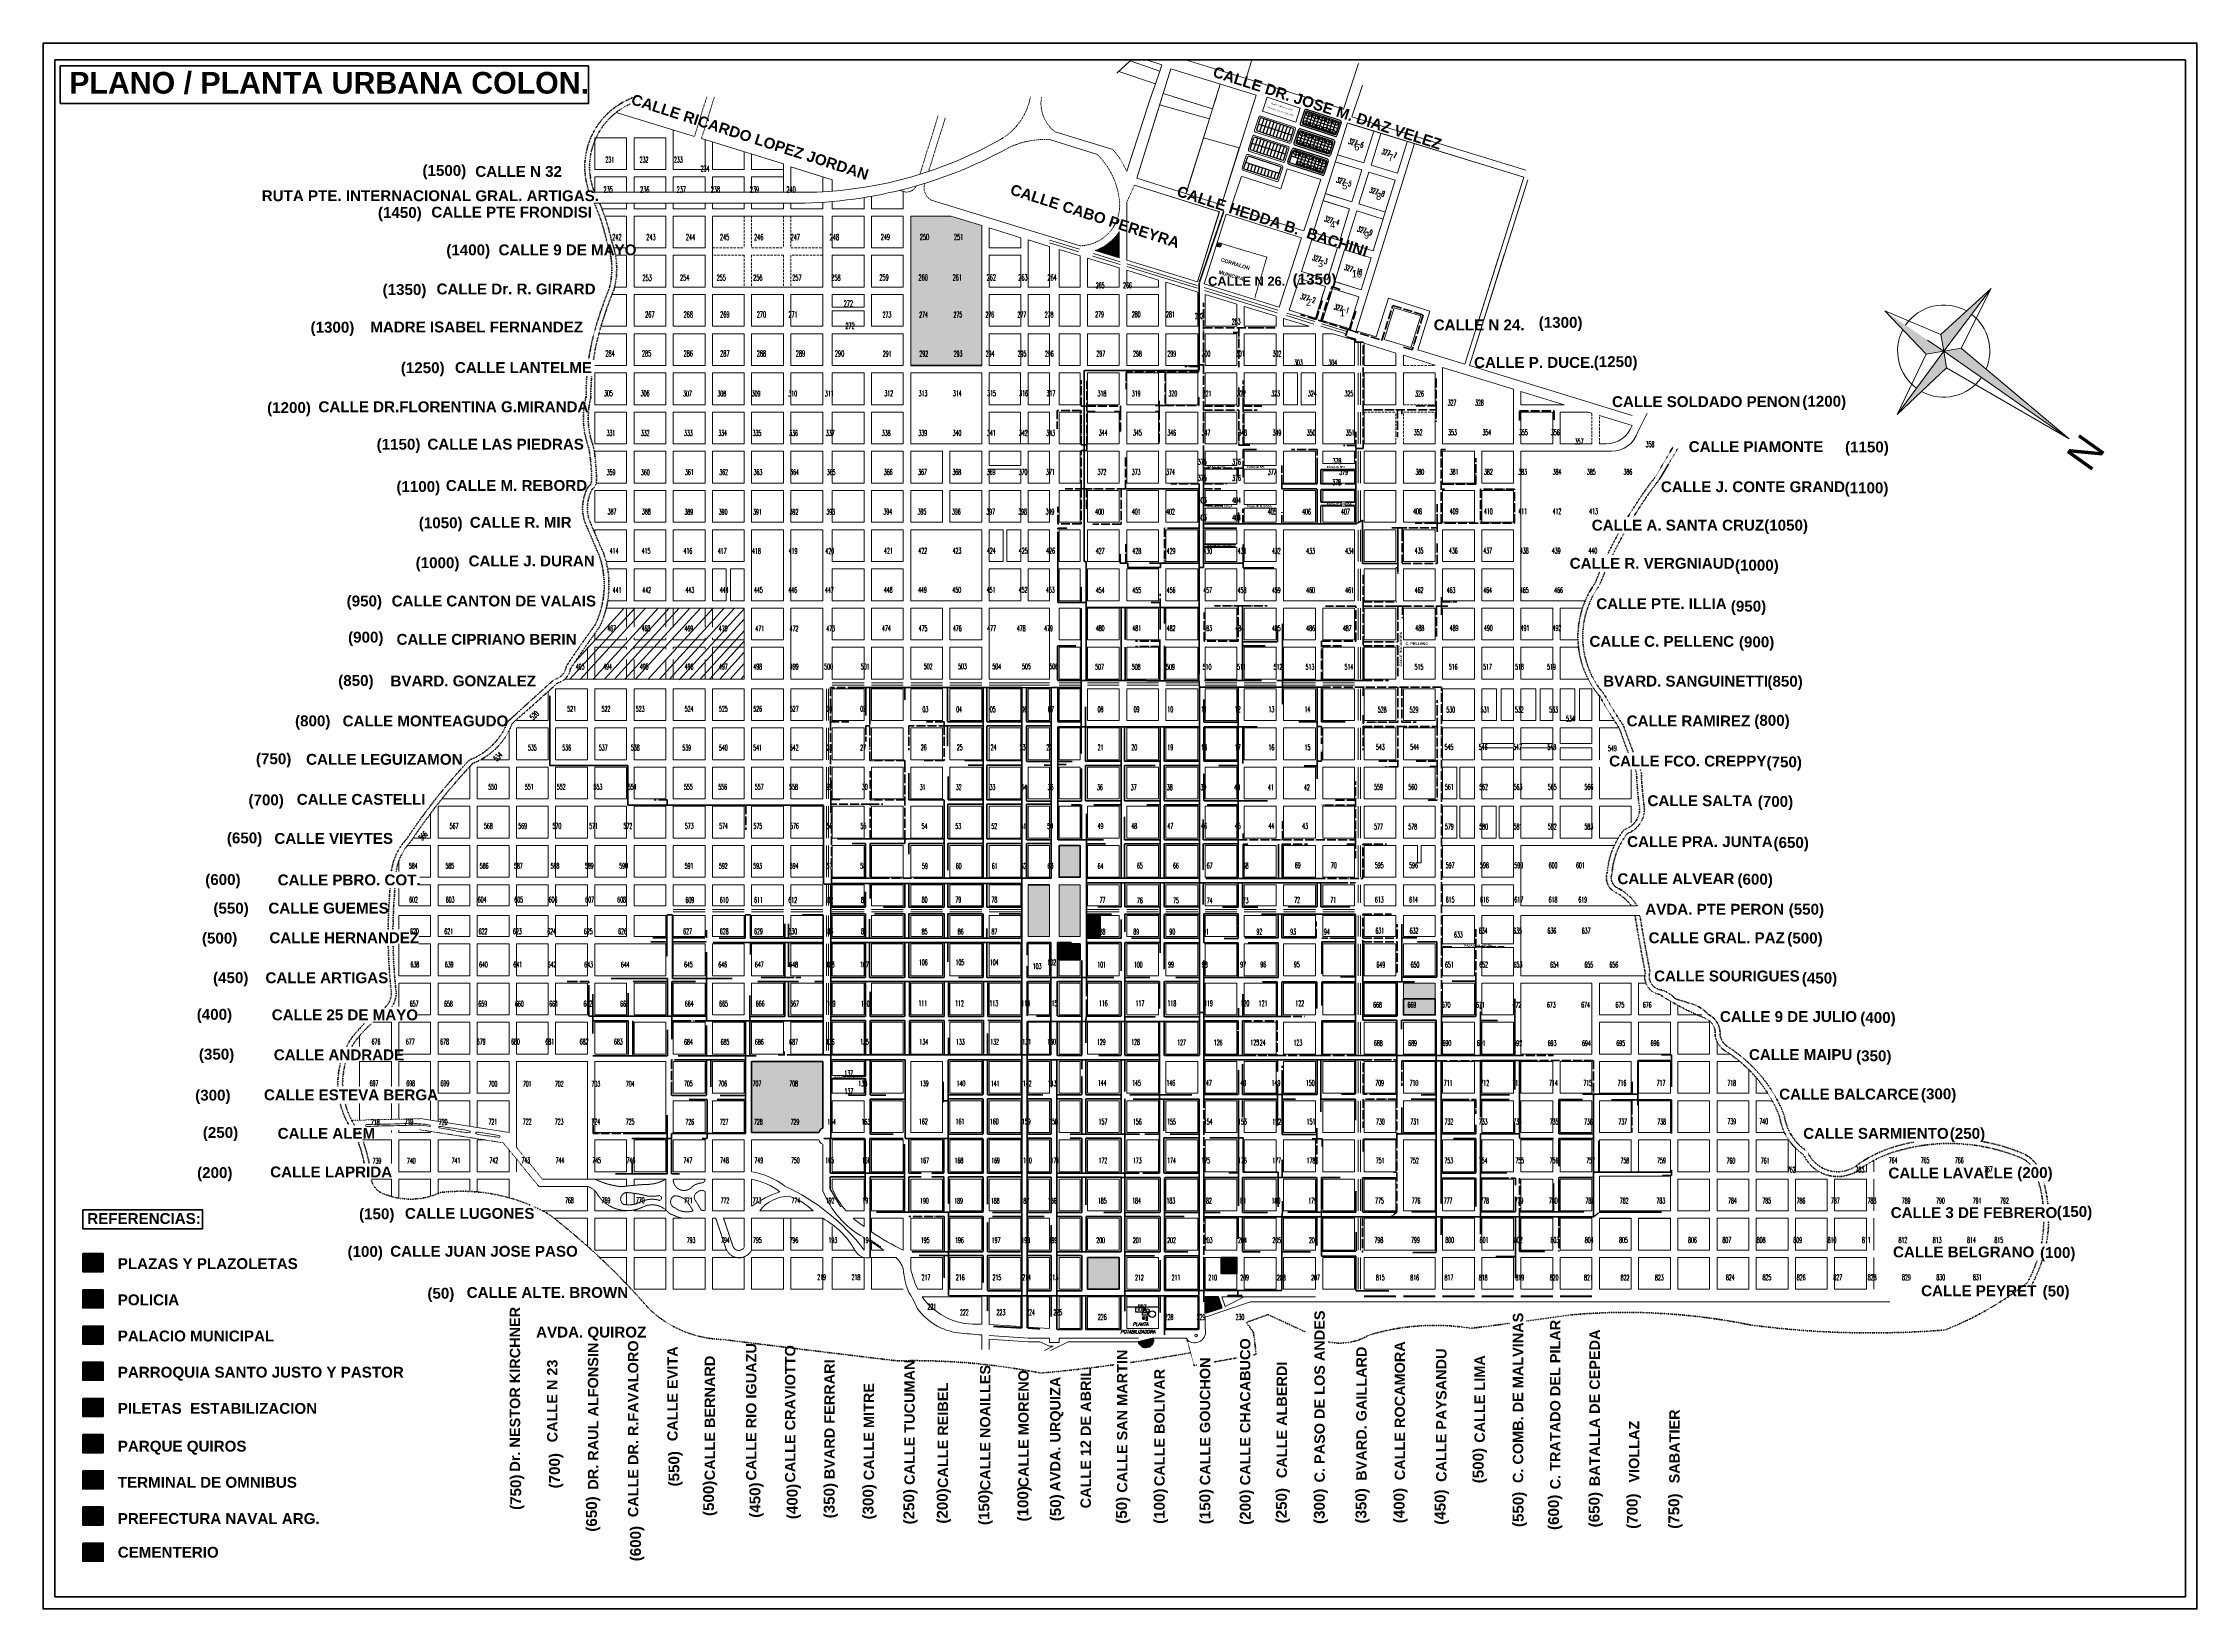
# Model space of a CAD drawing. Header units: millimetres. Extents: x 35648 to 65438, y -2675 to 1559.
# Drawn here: x 59615 to 65438, y -2675 to 1559 of the extents above; entities outside this region: 1.
import ezdxf

# ---------------------------------------------------------------- set-up
doc = ezdxf.new("R2010")
doc.units = ezdxf.units.MM
doc.header["$MEASUREMENT"] = 0
for name, pattern in [('ACAD_ISO04W100', [30, 24, -3, 0, -3]), ('DOT', [0.25, 0, -0.25]), ('HIDDEN', [0.375, 0.25, -0.125]), ('TRAZOS2', [9.525, 6.35, -3.175])]:
    doc.linetypes.add(name, pattern=pattern)
for name, color, linetype, lineweight in [('Agua', 160, 'Continuous', 35), ('AGUA 2006', 21, 'Continuous', 35), ('DECRETOS Y EJECUCION', 7, 'Continuous', 15), ('ejes', 152, 'ACAD_ISO04W100', 13), ('GAS 2021', 240, 'TRAZOS2', 25), ('GAS NUEVO 2016', 140, 'TRAZOS2', 40), ('GAS NUEVO 2017', 181, 'TRAZOS2', 40), ('GAS NUEVO 2018', 130, 'TRAZOS2', 40), ('GAS_1', 160, 'Continuous', 40), ('GAS_2', 84, 'Continuous', 40), ('GAS_NUEVO 2015', 234, 'TRAZOS2', 40), ('GENERAL', 7, 'Continuous', 20), ('Manzanas', 7, 'Continuous', 13), ('RED FUTURA', 6, 'Continuous', 30), ('Silueta IAPV', 7, 'Continuous', 18), ('TEXTOS', 7, 'Continuous', 13), ('Vereda IAPV', 7, 'Continuous', 15)]:
    doc.layers.add(name, color=color, linetype=linetype, lineweight=lineweight)
for name, color, linetype in [('GAS 2019', 70, 'Continuous'), ('NOMBRES DE CALLES', 7, 'Continuous'), ('Numeros de Manzanas', 7, 'Continuous'), ('Río y Arroyo', 7, 'Continuous')]:
    doc.layers.add(name, color=color, linetype=linetype)
for name, color, linetype, lineweight, true_color in [('GAS_3', 7, 'TRAZOS2', 40, 0xffab57), ('GAS_4', 7, 'TRAZOS2', 40, 0xec041b), ('GAS_NUEVO 2014', 7, 'TRAZOS2', 40, 0xba36b5)]:
    doc.layers.add(name, color=color, linetype=linetype, lineweight=lineweight, true_color=true_color)
doc.styles.add('ITALICT', font='ITALICT.shx', dxfattribs={"height": 50})
doc.styles.add('ROMANS', font='romans', dxfattribs={"width": 0.5, "height": 50})
doc.styles.add('SANSSERIFBOLD', font='sasb____.pfb', dxfattribs={"height": 130})
doc.styles.add('style2', font='arial.ttf')

msp = doc.modelspace()

# ---------------------------------------------------------------- hatches: boundary and pattern name
at = {"layer": 'AGUA 2006'}
for color, points in [(21, [(62152.7, 1005.2), (62152.7, 1065.4), (62068.9, 1091.2), (61960.7, 1091.2), (61960.7, 687.2), (62046.7, 687.2), (62152.7, 687.2)]), (94, [(62524.7, 1049.9, -0.164574), (62459.4, 998.3), (62524.7, 978.2)]), (2, [(62418.7, -610.8), (62361.7, -610.8), (62361.7, -696.8), (62418.7, -696.8)]), (5, [(62473.2, -799.8), (62438.7, -799.8), (62438.7, -856.8), (62473.2, -856.8)]), (1, [(62418.7, -876.8), (62361.7, -876.8), (62361.7, -919.8), (62418.7, -919.8)]), (7, [(63378.7, -982.8), (63292.7, -982.8), (63292.7, -1025.8), (63378.7, -1025.8)]), (94, [(63378.7, -1025.8), (63292.7, -1025.8), (63292.7, -1068.8), (63378.7, -1068.8)]), (6, [(61722.7, -1194.8), (61530.7, -1194.8), (61530.7, -1386.8), (61712.7, -1386.8, -0.355496), (61722.7, -1375.5)]), (94, [(59722.3, -1714.4), (59722.3, -1763.3), (59777.8, -1763.3), (59777.8, -1714.4)]), (94, [(62524.7, -1724.8), (62438.7, -1724.8), (62438.7, -1810.8), (62524.7, -1810.8)]), (94, [(62842.7, -1724.8), (62799.7, -1724.8), (62799.7, -1767.8), (62842.7, -1767.8)]), (5, [(59722.3, -1861.2), (59777.8, -1861.2), (59777.8, -1812.3), (59722.3, -1812.3)]), (22, [(62791.7, -1830.8), (62756.7, -1830.8), (62756.7, -1875.8), (62801.7, -1860.8)]), (1, [(59722.3, -1910.1), (59722.3, -1959.1), (59777.8, -1959.1), (59777.8, -1910.1)]), (94, [(62616.4, -1942.8), (62576.4, -1952.8, 0.996337)]), (2, [(59722.3, -2008), (59722.3, -2056.9), (59777.8, -2056.9), (59777.8, -2008)]), (253, [(59777.8, -2105.9), (59722.3, -2105.9), (59722.3, -2154.8), (59777.8, -2154.8)]), (6, [(59777.8, -2203.7), (59722.3, -2203.7), (59722.3, -2252.7), (59777.8, -2252.7)]), (7, [(59777.8, -2301.6), (59722.3, -2301.6), (59722.3, -2350.5), (59777.8, -2350.5)]), (22, [(59777.8, -2399.5), (59722.3, -2399.5), (59722.3, -2448.4), (59777.8, -2448.4)]), (21, [(59777.8, -2497.3), (59722.3, -2497.3), (59722.3, -2546.3), (59777.8, -2546.3)])]:
    msp.add_hatch(color=color, dxfattribs=at).paths.add_polyline_path(points)
h = msp.add_hatch(color=94, dxfattribs=at)
h.paths.add_polyline_path([(62335.7, -716.8), (62278.7, -716.8), (62278.7, -856.8), (62335.7, -856.8)])
h.paths.add_polyline_path([(62418.7, -716.8), (62361.7, -716.8), (62361.7, -856.8), (62418.7, -856.8)])
at = {"layer": 'GENERAL'}
h = msp.add_hatch(color=256, dxfattribs=at)
h.paths.add_polyline_path([(64706.4, 718.2), (64753.6, 726.3), (64594, 834.7)])
h.paths.add_polyline_path([(64761.1, 680.5), (64753.6, 726.3), (64627.6, 555)])
h.paths.add_polyline_path([(65092.4, 489), (64800.8, 733.7), (64753.6, 726.3)])
h.paths.add_polyline_path([(64881.9, 895.8), (64746.2, 771.4), (64753.6, 726.3)])

# ---------------------------------------------------------------- linework, layer by layer
at = {"color": 7, "lineweight": 15}
for p, q in [((62924.9, 1412.4), (62911.7, 1374.7)), ((63014.1, 1383.3), (62924.9, 1412.4)), ((62901.8, 1358.7), (62890.3, 1323.5)), ((62997.8, 1332.1), (62907.5, 1361.6)), ((63001.7, 1345.3), (62911.7, 1374.7)), ((63001.7, 1345.3), (63014.1, 1383.3)), ((62874, 1273.3), (62884.9, 1306.7)), ((62979.4, 1280.6), (62890.5, 1309.6)), ((62979.4, 1280.6), (62890.5, 1309.6)), ((62983.5, 1288.4), (62893.2, 1317.8)), ((63000.7, 1326.4), (62989.2, 1291.2)), ((62857.1, 1221.7), (62868, 1255.1)), ((62962.6, 1229), (62873.7, 1258)), ((62962.6, 1229), (62873.7, 1258)), ((62966.7, 1236.7), (62877.8, 1265.8)), ((62972.4, 1239.6), (62983.3, 1273)), ((62853.8, 1196.9), (62826.6, 1113.5)), ((62857, 1198.5), (62853.8, 1196.9)), ((62961, 1164.6), (62857, 1198.5)), ((62949.9, 1185.1), (62861, 1214.1)), ((62955.5, 1188), (62966.4, 1221.4))]:
    msp.add_line(p, q, dxfattribs=at)
at = {"color": 7, "lineweight": 30}
for p, q in [((62905.6, 1355.6), (62895.2, 1323.8)), ((62907.8, 1356.7), (62905.6, 1355.6)), ((62994.7, 1328.4), (62907.8, 1356.7)), ((63029.2, 1373.6), (63018.8, 1341.8)), ((63029.2, 1373.6), (63018.8, 1341.8)), ((63018.8, 1341.8), (63020, 1339.6)), ((63107, 1311.2), (63020, 1339.6)), ((63107, 1311.2), (63020, 1339.6)), ((63031.4, 1374.7), (63029.2, 1373.6)), ((63031.4, 1374.7), (63029.2, 1373.6)), ((63118.4, 1346.3), (63031.4, 1374.7)), ((63118.4, 1346.3), (63031.4, 1374.7)), ((63119.6, 1344.1), (63109.2, 1312.3)), ((63119.6, 1344.1), (63118.4, 1346.3)), ((62878.3, 1272.2), (62888.6, 1303.7)), ((62890.8, 1304.8), (62888.6, 1303.7)), ((62977.8, 1276.4), (62890.8, 1304.8)), ((62895.2, 1323.8), (62896.3, 1321.6)), ((62983.3, 1293.2), (62896.3, 1321.6)), ((62983.3, 1293.2), (62896.3, 1321.6)), ((62985.5, 1294.3), (62983.3, 1293.2)), ((62995.9, 1326.1), (62985.5, 1294.3)), ((62995.9, 1326.1), (62994.7, 1328.4)), ((63012, 1320.9), (63001.6, 1289)), ((63001.6, 1289), (63002.8, 1286.8)), ((63089.7, 1258.4), (63002.8, 1286.8)), ((63089.7, 1258.4), (63002.8, 1286.8)), ((63014.2, 1322), (63012, 1320.9)), ((63101.2, 1293.6), (63014.2, 1322)), ((63101.2, 1293.6), (63014.2, 1322)), ((63102.3, 1291.4), (63092, 1259.6)), ((63102.3, 1291.4), (63101.2, 1293.6)), ((63109.2, 1312.3), (63107, 1311.2)), ((62861.5, 1220.5), (62871.8, 1252.1)), ((62874, 1253.2), (62871.8, 1252.1)), ((62961, 1224.8), (62874, 1253.2)), ((62879.4, 1270), (62878.3, 1272.2)), ((62966.4, 1241.6), (62879.4, 1270)), ((62961, 1224.8), (62962.1, 1222.6)), ((62968.6, 1242.7), (62966.4, 1241.6)), ((62968.6, 1242.7), (62978.9, 1274.2)), ((62977.8, 1276.4), (62978.9, 1274.2)), ((62984.8, 1237.4), (62995.1, 1268.9)), ((62985.9, 1235.2), (62984.8, 1237.4)), ((63072.9, 1206.8), (62985.9, 1235.2)), ((62995.1, 1268.9), (62997.3, 1270)), ((63084.3, 1241.7), (62997.3, 1270)), ((63084.3, 1241.7), (62997.3, 1270)), ((63075.1, 1207.9), (63085.4, 1239.5)), ((63084.3, 1241.7), (63085.4, 1239.5)), ((63092, 1259.6), (63089.7, 1258.4)), ((62862.6, 1218.3), (62861.5, 1220.5)), ((62949.6, 1190), (62862.6, 1218.3)), ((62951.8, 1191.1), (62949.6, 1190)), ((62951.8, 1191.1), (62962.1, 1222.6)), ((63075.1, 1207.9), (63072.9, 1206.8))]:
    msp.add_line(p, q, dxfattribs=at)
at = {"color": 7}
for p, q in [((62990.7, 1310.2), (62900.4, 1339.7)), ((62915.1, 1354.3), (62903.7, 1319.2)), ((62924.2, 1351.4), (62912.7, 1316.2)), ((62933.2, 1348.4), (62921.7, 1313.3)), ((62942.2, 1345.5), (62930.7, 1310.3)), ((62951.3, 1342.5), (62939.8, 1307.4)), ((62960.3, 1339.6), (62948.8, 1304.4)), ((63025.5, 1376.7), (63014, 1341.5)), ((63114.4, 1328.2), (63024, 1357.7)), ((63038.8, 1372.3), (63027.3, 1337.2)), ((63121.5, 1350.1), (63031.2, 1379.6)), ((63047.8, 1369.4), (63036.4, 1334.2)), ((63056.9, 1366.4), (63045.4, 1331.3)), ((63065.9, 1363.5), (63054.4, 1328.3)), ((63074.9, 1360.5), (63063.5, 1325.4)), ((63084, 1357.6), (63072.5, 1322.4)), ((63093, 1354.6), (63081.5, 1319.5)), ((63102, 1351.7), (63090.6, 1316.5)), ((63111.1, 1348.7), (63099.6, 1313.6)), ((63124.4, 1344.4), (63112.9, 1309.2)), ((62973.8, 1258.4), (62883.5, 1287.9)), ((62898.2, 1302.4), (62886.8, 1267.6)), ((62907.2, 1299.4), (62895.8, 1264.6)), ((62916.2, 1296.5), (62904.9, 1261.7)), ((62925.3, 1293.5), (62913.9, 1258.8)), ((62934.3, 1290.6), (62923, 1255.9)), ((62943.3, 1287.6), (62932, 1252.9)), ((62952.4, 1284.7), (62941, 1250)), ((62961.4, 1281.8), (62950.1, 1247.1)), ((62969.3, 1336.7), (62957.8, 1301.5)), ((62978.4, 1333.7), (62966.9, 1298.5)), ((62987.4, 1330.8), (62975.9, 1295.6)), ((63008.3, 1323.9), (62996.8, 1288.8)), ((63090, 1253.6), (62999.7, 1283.1)), ((63097.1, 1275.5), (63006.8, 1305)), ((63021.6, 1319.6), (63010.1, 1284.4)), ((63104.3, 1297.3), (63014, 1326.8)), ((63048.5, 1325.5), (63016.9, 1335.8)), ((63107.2, 1306.3), (63016.9, 1335.8)), ((63030.6, 1316.6), (63019.2, 1281.5)), ((63039.7, 1313.7), (63028.2, 1278.5)), ((63048.7, 1310.8), (63037.2, 1275.6)), ((63057.7, 1307.8), (63046.3, 1272.6)), ((63066.8, 1304.9), (63055.3, 1269.7)), ((63066.8, 1304.9), (63055.4, 1270.2)), ((63075.8, 1301.9), (63064.3, 1266.7)), ((63084.8, 1299), (63073.3, 1263.8)), ((63093.9, 1296), (63082.4, 1260.8)), ((63107.2, 1291.7), (63095.7, 1256.5)), ((62956.9, 1206.8), (62866.6, 1236.3)), ((62875.7, 1233.4), (62870, 1215.9)), ((62884.7, 1230.4), (62879, 1213)), ((62893.7, 1227.5), (62888, 1210)), ((62902.7, 1224.5), (62897.1, 1207.2)), ((62970.4, 1278.8), (62959.1, 1244)), ((62980.4, 1238.6), (62990.9, 1270.6)), ((63014.7, 1221.1), (62984.3, 1231)), ((63073.2, 1202), (62984.3, 1231)), ((63080.3, 1223.7), (62989.9, 1253.2)), ((63085.9, 1245.9), (62998.4, 1274.4)), ((63004.7, 1267.6), (62999, 1250.3)), ((63013.7, 1264.7), (63002.3, 1229.9)), ((63022.7, 1261.7), (63011.3, 1226.9)), ((63031.7, 1258.8), (63020.4, 1224.1)), ((63040.8, 1255.8), (63029.5, 1221.2)), ((63049.8, 1252.9), (63038.5, 1218.2)), ((63085.9, 1245.9), (63038.9, 1261.2)), ((63058.8, 1250), (63047.5, 1215.3)), ((63067.9, 1247), (63056.5, 1212.3)), ((63076.9, 1244.1), (63065.5, 1209.2)), ((63078.8, 1204.9), (63089.7, 1238.3)), ((62911.8, 1221.6), (62906.1, 1204.3)), ((62920.8, 1218.6), (62915.2, 1201.3)), ((62929.8, 1215.7), (62924.2, 1198.4)), ((62938.9, 1212.7), (62933.2, 1195.4)), ((62947.9, 1209.8), (62942.2, 1192.4))]:
    msp.add_line(p, q, dxfattribs=at)
for p, q in [((62799.1, 1012), (62797.7, 1007.2)), ((62544.7, -1858.7), (62630.7, -1858.7)), ((62590.5, -1861), (62569.3, -1861)), ((62569.3, -1872.3), (62569.3, -1861)), ((62590.5, -1872.3), (62590.5, -1861)), ((62591.7, -1868), (62591.7, -1860.2)), ((62591.7, -1860.2), (62595.9, -1860.2)), ((62595.9, -1868), (62595.9, -1860.2)), ((62590.5, -1872.3), (62569.3, -1872.3)), ((62601.5, -1874.8), (62587.3, -1874.8)), ((62587.3, -1881.2), (62587.3, -1874.8)), ((62601.5, -1881.2), (62587.3, -1881.2)), ((62588, -1885.1), (62592.1, -1885.1)), ((62588, -1887.5), (62592.1, -1887.5)), ((62588, -1889), (62592.1, -1889)), ((62588, -1891.4), (62592.1, -1891.4)), ((62591.7, -1868), (62595.9, -1868)), ((62600.8, -1885.1), (62596.7, -1885.1)), ((62600.8, -1887.5), (62596.7, -1887.5)), ((62600.8, -1889), (62596.7, -1889)), ((62600.8, -1891.4), (62596.7, -1891.4)), ((62600.8, -1892.9), (62596.7, -1892.9)), ((62600.8, -1895.3), (62596.7, -1895.3)), ((62601.5, -1881.2), (62601.5, -1874.8))]:
    msp.add_line(p, q)
msp.add_lwpolyline([(62800.5, 1016.8), (62797.7, 1007.2), (62788.1, 1010), (62790.9, 1019.6)], close=True)
for centre, radius in [((62794.3, 1013.4), 2.5), ((62601.2, -1867.9), 4.5), ((62613.5, -1878), 9)]:
    msp.add_circle(centre, radius)
at = {"color": 7, "lineweight": 15}
for centre, radius, start, end in [((62906.1, 1357.3), 4.5, 71.92756, 161.92756), ((62889.1, 1305.3), 4.5, 71.92756, 161.92756), ((62894.6, 1322.1), 4.5, 161.92756, 251.92756), ((62984.9, 1292.6), 4.5, 251.92756, 341.92756), ((62996.4, 1327.8), 4.5, 341.92756, 71.92756), ((62872.3, 1253.7), 4.5, 71.92756, 161.92756), ((62879.7, 1271.5), 6, 161.92756, 251.92756), ((62960.7, 1223.3), 6, 341.92756, 71.92756), ((62968.1, 1241), 4.5, 251.92756, 341.92756), ((62977.6, 1274.9), 6, 341.92756, 71.92756), ((62862.8, 1219.8), 6, 161.92756, 251.92756), ((62951.3, 1189.4), 4.5, 251.92756, 341.92756)]:
    msp.add_arc(centre, radius, start, end, dxfattribs=at)
at = {"color": 7}
for centre, radius, start, end in [((63018.3, 1340.1), 4.5, 161.92756, 251.92756), ((63029.8, 1375.3), 4.5, 71.92756, 161.92756), ((63120.1, 1345.8), 4.5, 341.92756, 71.92756), ((63001.1, 1287.4), 4.5, 161.92756, 251.92756), ((63012.6, 1322.5), 4.5, 71.92756, 161.92756), ((63102.9, 1293.1), 4.5, 341.92756, 71.92756), ((63108.6, 1310.6), 4.5, 251.92756, 341.92756), ((62986.1, 1236.7), 6, 161.92756, 251.92756), ((62996.6, 1268.7), 6, 71.92756, 161.92756), ((63084, 1240.2), 6, 341.92756, 71.92756), ((63091.4, 1257.9), 4.5, 251.92756, 341.92756), ((63074.6, 1206.3), 4.5, 251.92756, 341.92756)]:
    msp.add_arc(centre, radius, start, end, dxfattribs=at)
at = {"ltscale": 0.05}
for centre, start, end in [((62588.7, -1886.3), 122.74563, 237.25437), ((62588.7, -1890.2), 122.74563, 237.25437), ((62591.3, -1886.3), 302.74563, 57.25437), ((62591.3, -1890.2), 302.74563, 57.25437), ((62597.5, -1886.3), 122.74563, 237.25437), ((62597.5, -1890.2), 122.74563, 237.25437), ((62597.5, -1894.1), 122.74563, 237.25437), ((62600.1, -1886.3), 302.74563, 57.25437), ((62600.1, -1890.2), 302.74563, 57.25437), ((62600.1, -1894.1), 302.74563, 57.25437)]:
    msp.add_arc(centre, 1.43, start, end, dxfattribs=at)
at = {"layer": 'Agua'}
msp.add_circle((62794.3, 1013.4), 0.305, dxfattribs=at)
at = {"layer": 'AGUA 2006', "color": 94}
for p, q in [((59646.9, 1514.1), (59646.9, -2642.8)), ((59646.9, 1514.1), (65407.6, 1514.1)), ((65407.6, 1514.1), (65407.6, -2642.8)), ((62278.7, -716.8), (62335.7, -716.8)), ((62438.7, -1724.8), (62438.7, -1810.8)), ((62438.7, -1724.8), (62524.7, -1724.8)), ((62524.7, -1724.8), (62524.7, -1810.8)), ((62438.7, -1810.8), (62524.7, -1810.8)), ((62576.4, -1952.8), (62616.4, -1942.8)), ((65407.6, -2642.8), (59646.9, -2642.8))]:
    msp.add_line(p, q, dxfattribs=at)
at = {"layer": 'AGUA 2006', "color": 21}
for q in [(62152.7, 687.2), (62046.7, 687.2)]:
    msp.add_line((61960.7, 687.2), q, dxfattribs=at)
at = {"layer": 'AGUA 2006', "color": 5, "linetype": 'HIDDEN', "lineweight": -3}
for p, q in [((62756.7, 258.7), (62752.3, 258.7)), ((62261.6, -183.3), (62273.7, -183.3)), ((61748.7, -1190.4), (61744.5, -1190.4)), ((62046.7, -1300.8), (62046.7, -1300.8)), ((62066.7, -1828.7), (62062.8, -1828.7))]:
    msp.add_line(p, q, dxfattribs=at)
at = {"layer": 'AGUA 2006', "color": 105, "linetype": 'HIDDEN', "lineweight": -3}
for p, q in [((62438.7, -711.9), (62435.8, -711.9)), ((62275.7, -1189.9), (62275.7, -1177.8))]:
    msp.add_line(p, q, dxfattribs=at)
at = {"layer": 'AGUA 2006', "color": 6}
for p, q in [((61530.7, -1194.8), (61530.7, -1386.8)), ((61530.7, -1194.8), (61616.7, -1194.8)), ((61530.7, -1194.8), (61722.7, -1194.8)), ((61722.7, -1194.8), (61722.7, -1375.5)), ((61530.7, -1386.8), (61712.7, -1386.8))]:
    msp.add_line(p, q, dxfattribs=at)
at = {"layer": 'AGUA 2006', "color": 5, "linetype": 'ByBlock', "lineweight": 40}
msp.add_line((62752.8, -1603.6), (62752.8, -1431.7), dxfattribs=at)
at = {"layer": 'AGUA 2006', "color": 7, "lineweight": -3}
for p, q in [((63822.7, -1618.8), (63908.7, -1618.8)), ((63928.7, -1618.8), (64014.7, -1618.8))]:
    msp.add_line(p, q, dxfattribs=at)
at = {"layer": 'AGUA 2006', "color": 22}
for p, q in [((62756.7, -1830.8), (62756.7, -1875.8)), ((62756.7, -1830.8), (62791.7, -1830.8)), ((62756.7, -1875.8), (62801.7, -1860.8)), ((62791.7, -1830.8), (62801.7, -1860.8))]:
    msp.add_line(p, q, dxfattribs=at)
at = {"layer": 'AGUA 2006', "color": 94}
for points in [[(59614.9, 1559.1), (65438.2, 1559.1), (65438.2, -2675.2), (59614.9, -2675.2)], [(59661.5, 1497.7), (61089.3, 1497.7), (61089.3, 1396.1), (59661.5, 1396.1)], [(63378.7, -1025.8), (63292.7, -1025.8), (63292.7, -1068.8), (63378.7, -1068.8)], [(59722.3, -1596.4), (60046.1, -1596.4), (60046.1, -1647.2), (59722.3, -1647.2)], [(59722.3, -1714.4), (59777.8, -1714.4), (59777.8, -1763.3), (59722.3, -1763.3)], [(62799.7, -1724.8), (62842.7, -1724.8), (62842.7, -1767.8), (62799.7, -1767.8)]]:
    msp.add_lwpolyline(points, close=True, dxfattribs=at)
at = {"layer": 'AGUA 2006', "color": 2}
for points in [[(62361.7, -610.8), (62418.7, -610.8), (62418.7, -696.8), (62361.7, -696.8)], [(59722.3, -2008), (59777.8, -2008), (59777.8, -2056.9), (59722.3, -2056.9)], [(59722.3, -2008), (59777.8, -2008), (59777.8, -2056.9), (59722.3, -2056.9)]]:
    msp.add_lwpolyline(points, close=True, dxfattribs=at)
at = {"layer": 'AGUA 2006', "color": 5}
for points in [[(62438.7, -799.8), (62473.2, -799.8), (62473.2, -856.8), (62438.7, -856.8)], [(59722.3, -1812.3), (59777.8, -1812.3), (59777.8, -1861.2), (59722.3, -1861.2)], [(59722.3, -1812.3), (59777.8, -1812.3), (59777.8, -1861.2), (59722.3, -1861.2)]]:
    msp.add_lwpolyline(points, close=True, dxfattribs=at)
at = {"layer": 'AGUA 2006', "color": 1}
for points in [[(62361.7, -919.8), (62418.7, -919.8), (62418.7, -876.8), (62361.7, -876.8)], [(59722.3, -1910.1), (59777.8, -1910.1), (59777.8, -1959.1), (59722.3, -1959.1)], [(59722.3, -1910.1), (59777.8, -1910.1), (59777.8, -1959.1), (59722.3, -1959.1)]]:
    msp.add_lwpolyline(points, close=True, dxfattribs=at)
at = {"layer": 'AGUA 2006', "color": 253}
for points in [[(59722.3, -2105.9), (59777.8, -2105.9), (59777.8, -2154.8), (59722.3, -2154.8)], [(59722.3, -2301.6), (59777.8, -2301.6), (59777.8, -2350.5), (59722.3, -2350.5)], [(59722.3, -2399.5), (59777.8, -2399.5), (59777.8, -2448.4), (59722.3, -2448.4)]]:
    msp.add_lwpolyline(points, close=True, dxfattribs=at)
at = {"layer": 'AGUA 2006', "color": 6}
msp.add_lwpolyline([(59722.3, -2203.7), (59777.8, -2203.7), (59777.8, -2252.7), (59722.3, -2252.7)], close=True, dxfattribs=at)
at = {"layer": 'AGUA 2006', "color": 21}
msp.add_lwpolyline([(59722.3, -2497.3), (59777.8, -2497.3), (59777.8, -2546.3), (59722.3, -2546.3)], close=True, dxfattribs=at)
at = {"layer": 'AGUA 2006', "color": 6}
msp.add_arc((61724.7, -1387.3), 11.9, 99.33076, 177.61114, dxfattribs=at)
at = {"layer": 'AGUA 2006', "color": 94}
msp.add_arc((62596.4, -1947.7), 20.6, 194.2465, 13.82599, dxfattribs=at)
at = {"layer": 'ejes', "ltscale": 0.3}
for p in [(62790.9, 1019.6), (62890.7, 869.5)]:
    msp.add_line(p, (62923.6, 980.2), dxfattribs=at)
at = {"layer": 'GAS 2019', "linetype": 'ACAD_ISO04W100', "lineweight": 40}
for p, q in [((62527.1, 153.1), (62527.1, 178.9)), ((62542.7, 153.1), (62527.1, 153.1))]:
    msp.add_line(p, q, dxfattribs=at)
at = {"layer": 'GAS 2021', "linetype": 'ACAD_ISO04W100', "lineweight": 40}
for p, q in [((63059.9, 459.8), (62990, 459.8)), ((63059.9, 413.3), (63059.9, 459.8)), ((63593.7, -1178.9), (63698.2, -1178.9))]:
    msp.add_line(p, q, dxfattribs=at)
at = {"layer": 'GAS NUEVO 2016', "linetype": 'ACAD_ISO04W100', "lineweight": 40}
for p, q in [((62752.3, 604.8), (62752.3, 856.7)), ((63234.5, 755.5), (63264.6, 849.8)), ((63264.6, 849.8), (63346, 824)), ((63346, 824), (63316.1, 729.5)), ((62752.3, 789.5), (62891.6, 789.5)), ((62847.9, 776.6), (62832.3, 776.6)), ((62847.9, 789.5), (62847.9, 682.4)), ((63147.6, 783.3), (63234.5, 755.5)), ((63316.1, 729.5), (63287.7, 738.5)), ((62436.8, 473.1), (62436.8, 645.7)), ((62738.6, 669), (62648.3, 669)), ((62648.3, 669), (62648.3, 579.2)), ((62738.4, 684.9), (62702.2, 684.9)), ((62752.1, 689.3), (62738.6, 689.3)), ((62738.6, 689.3), (62738.6, 669)), ((62859.6, 576.9), (62859.6, 647.1)), ((62739.6, 579.2), (62739.6, 601.6)), ((62421.2, 565.7), (62356.3, 565.7)), ((62356.3, 565.7), (62356.3, 515.6)), ((62421.2, 528.5), (62421.2, 565.7)), ((62436.8, 576.9), (62527.9, 576.9)), ((62436.8, 563.1), (62459.4, 563.1)), ((62527.9, 563.1), (62511.5, 563.1)), ((62527.9, 576.9), (62527.9, 563.1)), ((62527.9, 563.1), (62527.9, 504.5)), ((62648.3, 579.2), (62739.6, 579.2)), ((62859.6, 566.7), (62859.6, 576.9)), ((62859.6, 576.9), (62910.1, 576.9)), ((62752.3, 353.8), (62799.4, 353.8)), ((62752.3, 308.4), (62804.5, 308.4)), ((62421.9, 63.8), (62421.9, 91)), ((62634.9, 33.2), (62634.9, 69.4)), ((63396.2, 36.8), (63396.2, 67.2)), ((62634.9, 46.7), (62604.3, 46.7)), ((63382.5, 36.8), (63396.2, 36.8)), ((63396.2, 47.7), (63437.5, 47.7)), ((63396.2, 36.8), (63396.2, 11.9)), ((63396.2, 36.8), (63412.8, 36.8)), ((62634.3, -78.1), (62634.3, -48.7)), ((62634.3, -58.4), (62568.6, -58.4)), ((62634.3, -72.5), (62568.6, -72.5)), ((63384, -255), (63384, -218)), ((63277.7, -397.6), (63244, -397.6)), ((63277.7, -382.3), (63277.7, -397.6)), ((63339.7, -382.3), (63327.6, -382.3)), ((61851.2, -486.9), (61851.2, -409.5)), ((61515.1, -502), (61515.1, -568.4)), ((61745.1, -499.2), (61745.1, -486.4)), ((61745.1, -486.4), (61774.6, -486.4)), ((61851.2, -499.2), (61745.1, -499.2)), ((61745.1, -499.2), (61745.1, -525.9)), ((61945.1, -486.9), (61851.2, -486.9)), ((62966.1, -595.5), (62966.1, -545.4)), ((63163.6, -595.5), (63163.6, -566.9)), ((63056.4, -595.5), (63163.6, -595.5)), ((63163.6, -607), (63134.6, -607)), ((63163.6, -595.5), (63163.6, -644.8)), ((61282.4, -871.3), (61255.2, -871.3)), ((63488.7, -977.8), (63488.7, -837.4)), ((62846.1, -1126.9), (62846.1, -1113)), ((62965.3, -1241.9), (62965.3, -1207)), ((63910.7, -1314), (63910.7, -1386.8)), ((63039, -1392.2), (63058.8, -1392.2)), ((63058.8, -1392.2), (63058.8, -1375.3)), ((63058.8, -1392.2), (63058.8, -1472.1)), ((63058.8, -1404), (63046, -1404)), ((64017.6, -1503), (63987.7, -1503)), ((63992.8, -1494.5), (64017.6, -1494.5)), ((64017.6, -1494.5), (64017.6, -1487.4)), ((64017.6, -1494.5), (64017.6, -1503))]:
    msp.add_line(p, q, dxfattribs=at)
at = {"layer": 'GAS NUEVO 2017', "linetype": 'ACAD_ISO04W100', "lineweight": 40}
for p, q in [((62891.6, 789.5), (62951.6, 789.5)), ((62650.7, 669.6), (62543.4, 669.6)), ((62543.4, 669.6), (62543.4, 623.2)), ((62632.5, 579.2), (62632.5, 591.6)), ((62632.5, 579.2), (62622.4, 579.2)), ((62632.5, 563.1), (62622.4, 563.1)), ((62648.3, 579.2), (62632.5, 579.2)), ((62632.5, 579.2), (62632.5, 563.1)), ((62632.5, 563.1), (62632.5, 472.9)), ((63607, 538.4), (63607, 564.6)), ((63607, 564.6), (63700, 564.6)), ((63700, 564.6), (63700, 536.2)), ((61743.6, -276.2), (61743.6, -435)), ((61849.8, -287.2), (61839.6, -287.2)), ((61839.6, -287.2), (61839.6, -329.1)), ((63118.2, -276.1), (63135.7, -276.1)), ((63059.3, -382.3), (63071.6, -382.3)), ((63071.6, -382.3), (63071.6, -352.3)), ((61745.1, -486.4), (61745.1, -435)), ((63163.6, -566.9), (63163.6, -436.4)), ((61302.5, -487.4), (61266.9, -487.4)), ((61302.5, -502), (61302.5, -487.4)), ((63163.6, -501.5), (63072.2, -501.5)), ((63163.6, -488.1), (63103.8, -488.1)), ((61746.7, -698.9), (61746.7, -525.9)), ((61879.1, -698.9), (61985.9, -698.9)), ((62741.3, -711.9), (62758.4, -711.8)), ((63057.2, -860.1), (63057.2, -816.3)), ((61620.8, -967.3), (61663.5, -967.3)), ((62964.3, -1073), (63025.5, -1073)), ((61650.8, -1176.8), (61602.3, -1176.8)), ((61618.9, -1176.8), (61618.9, -1167.8)), ((63163.5, -1178.9), (63116.2, -1178.9)), ((63163.5, -1190.5), (63183.9, -1190.5)), ((63236.2, -1190.5), (63274.6, -1190.5)), ((63501.2, -1193.1), (63395.1, -1193.1)), ((63274.6, -1296.5), (63274.6, -1390.4)), ((63872, -1298.6), (63855.3, -1298.6)), ((61101.9, -1389.7), (61101.9, -1349.1)), ((62752.8, -1369.1), (62752.8, -1431.7)), ((63058.8, -1404), (63073.1, -1404)), ((63073.1, -1404), (63073.1, -1424.5)), ((63275.2, -1405), (63274.9, -1527.5)), ((62954.6, -1508.1), (62965.3, -1508.1)), ((63266.1, -1494.1), (63275, -1494.1)), ((63266.1, -1509.3), (63275, -1509.3)), ((63553.6, -1510.2), (63595.7, -1510.2)), ((63595.7, -1510.2), (63595.7, -1529.2)), ((62752.8, -1603.6), (62752.8, -1742.8))]:
    msp.add_line(p, q, dxfattribs=at)
at = {"layer": 'GAS NUEVO 2018', "linetype": 'ACAD_ISO04W100', "lineweight": 40}
for p, q in [((62421.2, 576.9), (62421.2, 647.5)), ((62436.8, 576.9), (62421.2, 576.9)), ((62876.3, 459.8), (62895.3, 459.8)), ((62963.8, 258.7), (62963.8, 290.7)), ((62542.7, 153.1), (62542.7, 204.1)), ((62548.1, 153.1), (62542.7, 153.1)), ((62548.1, 141), (62548.1, 153.1)), ((63395.6, -182.4), (63336.7, -182.4)), ((63395.6, -884.4), (63395.6, -182.4)), ((62051, -276.2), (62003.6, -276.2)), ((62051, -287.2), (62051, -276.2)), ((63118.3, -861.5), (63071.9, -861.5)), ((63488.7, -884.6), (63564.8, -884.6)), ((62846.1, -1084.9), (62846.1, -1113)), ((62869.9, -1178.9), (62926.2, -1178.9)), ((62951.5, -1178.9), (63021.6, -1178.9)), ((63501.2, -1324.3), (63501.2, -1345.7)), ((63182.2, -1615.3), (63182.2, -1711.1))]:
    msp.add_line(p, q, dxfattribs=at)
at = {"layer": 'GAS_1', "color": 5, "linetype": 'HIDDEN', "lineweight": 40}
for p, q in [((62752.3, 141), (62752.3, 447.2)), ((62740.8, 33.2), (62740.8, 354)), ((63164.3, 258.7), (63164.3, 405.6)), ((62752.3, 258.7), (63164.3, 258.7)), ((63164.3, 258.7), (63182.4, 268.6)), ((62752.3, 141), (62740.8, 141)), ((62966, -164.9), (62966, -10.6)), ((62754.9, -164.8), (62909.1, -164.8)), ((62951, -164.9), (63183.9, -164.9)), ((62966, -183), (62966, -164.9)), ((62261.6, -183.3), (61814.9, -183.3)), ((62261.6, -186.8), (62261.6, -183.3)), ((62261.6, -698.9), (62261.6, -186.8)), ((62421.7, -183.6), (62421.7, -289.7)), ((62421.7, -289.7), (62739, -289.7)), ((61746.7, -715.5), (61746.7, -698.9)), ((61746.7, -698.9), (61879.1, -698.9)), ((61985.9, -698.9), (62261.6, -698.9)), ((62261.6, -713.5), (62261.6, -1828.7)), ((62741.3, -699.3), (62435.8, -699.3)), ((62751.7, -715.4), (62758.4, -711.8)), ((62751.7, -770.1), (62751.7, -715.4)), ((62758.4, -711.8), (63118.5, -711.8)), ((63057.6, -700.1), (62846.3, -700.1)), ((61723.9, -1176.8), (61723.9, -798.4)), ((62752.8, -874), (62752.8, -795.6)), ((62752.8, -1062.6), (62752.8, -920.7)), ((62633.6, -1189.9), (62633.6, -1084.7)), ((62752.8, -1296.4), (62752.8, -1084.7)), ((61303.6, -1179.3), (61101.4, -1179.3)), ((61530.7, -1179.3), (61331.8, -1179.3)), ((61513.7, -1194.8), (61513.7, -1179.3)), ((61513.7, -1194.8), (61513.7, -1389.7)), ((61530.7, -1179.3), (61543.5, -1179.3)), ((61723.9, -1176.8), (61650.8, -1176.8)), ((61744.5, -1176.8), (61723.9, -1176.8)), ((61744.5, -1403.5), (61744.5, -1176.8)), ((61744.5, -1190.4), (61945.7, -1190.4)), ((61945.7, -1190.4), (61945.7, -1403)), ((62062.3, -1403), (62062.3, -1189.9)), ((62062.3, -1189.9), (62261.6, -1189.9)), ((62275.7, -1189.9), (62633.6, -1189.9)), ((62633.6, -1189.9), (62633.6, -1296.4)), ((62752.8, -1190.5), (63163.5, -1190.5)), ((63274.6, -1178.9), (63274.6, -1283.6)), ((63381.1, -1193.1), (63381.1, -1178.9)), ((63381.1, -1615.3), (63381.1, -1193.1)), ((63381.1, -1193.1), (63395.1, -1193.1)), ((63394, -1178.9), (63593.7, -1178.9)), ((63501.2, -1191.9), (63630.9, -1191.9)), ((62048.9, -1249.8), (62048.9, -1305.7)), ((62062.3, -1300.8), (62048.9, -1300.8)), ((62633.6, -1296.4), (62740.8, -1296.4)), ((62740.8, -1296.4), (62740.8, -1813.9)), ((63807.1, -1615.3), (63807.1, -1283.1)), ((61410.6, -1389.7), (61410.6, -1403.5)), ((63275.2, -1390.4), (63275.2, -1405)), ((61314.1, -1403.5), (61207, -1403.5)), ((61410.6, -1403.5), (61396.7, -1403.5)), ((61837.8, -1403.5), (61724.7, -1403.5)), ((61837.8, -1496.5), (61837.8, -1403.5)), ((61945.7, -1403), (62062.3, -1403)), ((61944.3, -1496.5), (61837.8, -1496.5)), ((61944.3, -1601.9), (61944.3, -1496.5)), ((63807.1, -1494.5), (63822.9, -1494.5)), ((62062.8, -1601.9), (61944.3, -1601.9)), ((62062.8, -1828.7), (62062.8, -1601.9)), ((62963.9, -1615.3), (63807.1, -1615.3)), ((62963.9, -1615.3), (62963.9, -1813.9)), ((63274.9, -1602.5), (63258.8, -1615.3)), ((63381.1, -1601.3), (63314.7, -1601.3)), ((63822.7, -1602), (63807.1, -1615.3)), ((63822.7, -1602), (63990.5, -1602)), ((62739.6, -1828.6), (62066.7, -1828.7)), ((62753.4, -1813.9), (62739.6, -1813.9)), ((62739.6, -1813.9), (62739.6, -1828.7)), ((62963.9, -1813.9), (62753.4, -1813.9))]:
    msp.add_line(p, q, dxfattribs=at)
at = {"layer": 'GAS_1', "color": 5, "linetype": 'ByBlock', "lineweight": 40}
msp.add_line((62752.8, -1813.9), (62752.8, -1735.3), dxfattribs=at)
at = {"layer": 'GAS_2', "color": 105, "linetype": 'HIDDEN', "lineweight": 40}
for p, q in [((62434.7, 105), (62434.7, 157.2)), ((62434.7, 46.7), (62358.5, 46.7)), ((62740.8, 33.2), (62434.7, 33.2)), ((62740.1, -164.8), (62740.8, 33.2)), ((60985.1, -394.5), (60985.1, -205.1)), ((62846.3, -700.1), (62846.3, -290)), ((61195.5, -394.5), (60985.1, -394.5)), ((61195.5, -502), (61195.5, -394.5)), ((61724.9, -502), (61195.5, -502)), ((61724.9, -715.5), (61724.9, -502)), ((62435.8, -595.1), (62358.7, -595.1)), ((62435.8, -967.3), (62435.8, -595.1)), ((61746.7, -715.5), (61724.9, -715.5)), ((62435.8, -711.9), (62741.3, -711.9)), ((62846.3, -700.1), (62758.4, -700.1)), ((61316.4, -798.4), (61301.2, -798.4)), ((61527.2, -798.4), (61513.3, -798.4)), ((61723.9, -798.4), (61666.9, -798.4)), ((62339.3, -1086.9), (62339.3, -967.3)), ((62339.3, -967.3), (62435.8, -967.3)), ((63395.6, -1178.9), (63395.6, -1021.3)), ((62752.8, -1062.6), (62740.7, -1062.6)), ((62752.8, -1084.7), (62752.8, -1062.6)), ((62846.1, -1084.9), (62752.8, -1084.7)), ((62846.1, -1178.9), (62846.1, -1126.9)), ((62275.7, -1177.8), (62275.7, -1836.2)), ((62869.9, -1178.9), (62846.1, -1178.9)), ((63071.9, -1178.9), (63021.6, -1178.9)), ((63394, -1178.9), (63163.5, -1178.9))]:
    msp.add_line(p, q, dxfattribs=at)
at = {"layer": 'GAS_2', "color": 105, "linetype": 'HIDDEN', "lineweight": -3}
msp.add_line((62273.7, -183.3), (62340.9, -183.3), dxfattribs=at)
at = {"layer": 'GAS_3', "color": 31, "linetype": 'HIDDEN', "lineweight": 40, "true_color": 0xffb366}
for p, q in [((62740.7, 910.5), (62807.1, 1104.4)), ((62740.7, 673.4), (62740.7, 910.5)), ((62429.4, 673.4), (62740.7, 673.4)), ((63059.9, 367.2), (63059.9, 413.3)), ((62740.8, 354), (62541.7, 354)), ((62963.8, 354.1), (62963.8, 367.2)), ((62963.8, 367.2), (63059.9, 367.2)), ((63059.9, 354.1), (62963.8, 354.1)), ((63059.9, 349.2), (63059.9, 354.1)), ((63164.3, 405.6), (63069.6, 405.6)), ((63069.6, 405.6), (63069.6, 367.2)), ((63069.6, 367.2), (63126.7, 367.2)), ((63164.3, 352.2), (63069.6, 352.2)), ((63069.6, 352.2), (63069.6, 317.4)), ((63135.6, 367.2), (63164.3, 367.2)), ((63059.9, 258.7), (63059.9, 349.2)), ((63069.6, 317.4), (63126.7, 317.4)), ((63069.6, 308.9), (63126.7, 308.9)), ((63135.6, 317.4), (63164.3, 317.4)), ((63135.6, 308.9), (63164.3, 308.9)), ((62740.8, 247.6), (62678.8, 247.6)), ((62752.3, 247.6), (62842.7, 247.6)), ((62846.8, 258.7), (62846.8, 289.8)), ((63182.4, 268.6), (63182.4, 151.4)), ((63277.8, 248.2), (63261.2, 248.2)), ((63277.8, 151.4), (63277.8, 248.2)), ((62752.3, 203.6), (62839.6, 203.6)), ((62752.3, 196.9), (62839.6, 196.9)), ((62859.4, 153.1), (62859.4, 204.3)), ((62859.4, 204.3), (62859.4, 139.9)), ((62636.1, 141), (62548.1, 141)), ((62740.8, 153.1), (62605.4, 153.1)), ((62636.1, 153.1), (62636.1, 141)), ((62752.3, 153.1), (62859.4, 153.1)), ((62859.4, 139.9), (62943.3, 139.9)), ((63182.4, 151.4), (63277.8, 151.4)), ((62421.9, 46.7), (62421.9, 63.8)), ((62421.9, 31.2), (62421.9, -164.5)), ((62529.6, 33.2), (62529.6, -164.8)), ((62540.2, 33.2), (62540.2, -54.8)), ((62634.9, 33.2), (62634.9, -26.9)), ((62646.6, 33.2), (62646.6, -10.1)), ((62858.2, -164.8), (62858.2, 22.6)), ((62952.6, -60.3), (62952.6, -26.5)), ((62357.4, -164.5), (62357.4, -71.2)), ((62357.4, -71.2), (62407.3, -71.2)), ((62540.2, -74.4), (62540.1, -164.8)), ((62634.3, -165.1), (62634.3, -99.3)), ((62647.3, -165.2), (62647.3, -70.9)), ((62863, -60.3), (62858.2, -60.3)), ((62858.2, -60.3), (62952.6, -60.3)), ((62858.2, -70.9), (62918.7, -70.9)), ((62421.9, -164.5), (62357.4, -164.5)), ((61839.6, -183.3), (61839.6, -259.5)), ((61849.8, -183.3), (61849.8, -259.5)), ((61945, -183.3), (61945, -218)), ((62060.6, -276.2), (62060.6, -183.3)), ((62156.4, -698.9), (62156.4, -183.3)), ((62166.6, -276.2), (62166.6, -183.3)), ((62273.7, -183.3), (62273.7, -276.2)), ((62358.7, -276.2), (62358.7, -183.3)), ((62752.8, -277.7), (62752.8, -215)), ((62966, -183), (62966, -229.8)), ((63059.3, -182.4), (63059.3, -430.2)), ((63071.6, -182.4), (63071.6, -276.1)), ((62060.6, -276.2), (62156.4, -276.2)), ((62156.4, -287.2), (62060.6, -287.2)), ((62060.6, -287.2), (62060.6, -342.4)), ((62166.6, -276.2), (62261.6, -276.2)), ((62166.6, -380.9), (62166.6, -287.2)), ((62166.6, -287.2), (62261.6, -287.2)), ((62273.7, -276.2), (62341.2, -276.2)), ((62273.7, -287.2), (62341.2, -287.2)), ((62273.7, -287.2), (62273.7, -383.5)), ((62358.7, -276.2), (62421.7, -276.2)), ((62358.7, -595.1), (62358.7, -289.7)), ((62358.7, -289.7), (62421.7, -289.7)), ((62421.7, -289.7), (62421.7, -362.8)), ((62433.1, -382.7), (62433.1, -235.8)), ((62529.9, -699.3), (62529.9, -289.7)), ((62539.1, -382.7), (62539.1, -289.7)), ((62635.4, -289.7), (62635.4, -699.3)), ((62646.2, -382.7), (62646.2, -289.7)), ((62846.3, -277.7), (62752.8, -277.7)), ((62846.3, -290), (62752.8, -290)), ((62752.8, -290), (62752.8, -382.7)), ((62846.3, -290), (62897.3, -290)), ((62858.9, -389.2), (62858.9, -290)), ((63010.1, -276.3), (63059.3, -276.3)), ((63071.6, -276.1), (63118.2, -276.1)), ((62156.4, -380.9), (62105.8, -380.9)), ((62156.4, -393.2), (62115.6, -393.2)), ((62166.6, -380.9), (62261.6, -380.9)), ((62166.6, -486.9), (62166.6, -393.2)), ((62166.6, -393.2), (62261.6, -393.2)), ((62273.7, -383.5), (62341.2, -383.5)), ((62340.6, -393.2), (62321.1, -393.2)), ((62358.7, -383.5), (62398.1, -383.5)), ((62358.7, -392), (62380.8, -392)), ((62422.4, -490.6), (62422.4, -402.3)), ((62529.9, -382.7), (62433.1, -382.7)), ((62529.9, -394.5), (62433.1, -394.5)), ((62433.1, -394.5), (62433.1, -489.8)), ((62635.4, -382.7), (62539.1, -382.7)), ((62622, -394.5), (62539.1, -394.5)), ((62539.1, -394.5), (62539.1, -489.8)), ((62741.9, -382.7), (62646.2, -382.7)), ((62741.9, -394.5), (62646.2, -394.5)), ((62646.2, -394.5), (62646.2, -489.8)), ((62752.8, -382.7), (62846.3, -382.7)), ((62792.7, -394.5), (62846.3, -394.5)), ((63023.4, -395.1), (63059.3, -395.1)), ((61955.6, -486.9), (61955.6, -415.4)), ((62062.3, -486.9), (62062.3, -424.3)), ((62273.7, -490.6), (62273.7, -448.6)), ((62752.9, -489.8), (62752.9, -417)), ((62051, -486.9), (61955.6, -486.9)), ((62051, -698.9), (62051, -486.9)), ((62061.4, -592.9), (62061.4, -499.2)), ((62061.4, -499.2), (62156.4, -499.2)), ((62156.4, -486.9), (62062.3, -486.9)), ((62166.6, -486.9), (62261.6, -486.9)), ((62166.6, -592.9), (62166.6, -499.2)), ((62166.6, -499.2), (62261.6, -499.2)), ((62340.6, -490.6), (62273.7, -490.6)), ((62273.7, -595.1), (62273.7, -499.2)), ((62273.7, -499.2), (62340.6, -499.2)), ((62358.7, -490.6), (62422.4, -490.6)), ((62422.7, -500.5), (62394.4, -500.5)), ((62422.7, -595.1), (62422.7, -500.5)), ((62433.1, -489.8), (62529.9, -489.8)), ((62529.9, -500.5), (62454.7, -500.5)), ((62539.1, -489.8), (62635.4, -489.8)), ((62635.4, -500.5), (62597.8, -500.5)), ((62646.2, -489.8), (62741.9, -489.8)), ((62741.9, -500.5), (62646.2, -500.5)), ((62646.2, -500.5), (62646.2, -595.8)), ((62846.3, -489.8), (62752.9, -489.8)), ((62761.5, -500.7), (62846.3, -500.7)), ((62925.1, -489.8), (62846.3, -489.8)), ((62435.8, -595.8), (62435.8, -524.8)), ((62539.1, -595.8), (62539.1, -533.4)), ((62751.8, -595.5), (62751.8, -540.8)), ((62051, -592.9), (61762.6, -592.9)), ((61838.3, -605.2), (61801.2, -605.2)), ((61838.3, -698.9), (61838.3, -605.2)), ((61945.1, -605.2), (61851.3, -605.2)), ((61851.3, -605.2), (61851.3, -696.8)), ((61945.1, -592.9), (61945.1, -605.2)), ((62051, -605.2), (61955.7, -605.2)), ((61955.7, -605.2), (61955.7, -634.5)), ((62156.4, -592.9), (62061.4, -592.9)), ((62156.4, -605.2), (62061.4, -605.2)), ((62061.4, -605.2), (62061.4, -678.5)), ((62166.6, -592.9), (62261.6, -592.9)), ((62166.6, -698.9), (62166.6, -605.2)), ((62166.6, -605.2), (62261.6, -605.2)), ((62340.6, -595.1), (62273.7, -595.1)), ((62340.6, -605.2), (62273.7, -605.2)), ((62273.7, -605.2), (62273.7, -698.9)), ((62481.7, -595.8), (62435.8, -595.8)), ((62487, -606.5), (62438.7, -606.5)), ((62635.4, -595.8), (62539.1, -595.8)), ((62635.4, -606.5), (62539.1, -606.5)), ((62539.1, -606.5), (62539.1, -699.3)), ((62646.2, -595.8), (62741.9, -595.8)), ((62741.9, -606.5), (62646.2, -606.5)), ((62646.2, -606.5), (62646.2, -699.3)), ((62846.3, -595.5), (62751.8, -595.5)), ((62846.3, -606.2), (62751.8, -606.2)), ((62751.8, -606.2), (62751.8, -677.9)), ((62859.2, -700.1), (62859.2, -607.1)), ((62859.2, -607.1), (62873.5, -607.1)), ((62954.9, -700.1), (62954.9, -607.1)), ((62964.8, -700.1), (62964.8, -614.5)), ((61838.3, -777.6), (61838.3, -735.6)), ((61851.3, -712.6), (61851.3, -754.1)), ((61945.1, -777.6), (61945.1, -713.5)), ((61955.7, -713.5), (61955.7, -777.6)), ((62051, -777.6), (62051, -713.5)), ((62061.4, -713.5), (62061.4, -777.6)), ((62156.4, -777.6), (62156.4, -713.5)), ((62166.6, -713.5), (62166.6, -777.6)), ((62529.9, -776.7), (62529.9, -711.9)), ((62540, -711.9), (62540, -776.7)), ((62635.5, -776.7), (62635.5, -711.9)), ((62646.1, -776.7), (62646.1, -711.9)), ((62846, -711.8), (62846, -777.8)), ((62857.7, -711.8), (62857.7, -777.8)), ((63059.9, -711.8), (63059.9, -776.7)), ((63069.4, -711.8), (63069.4, -776.7)), ((61301.2, -798.4), (61301.2, -910.6)), ((61316.4, -798.4), (61316.4, -970.4)), ((61513.3, -798.4), (61513.3, -861.7)), ((61527.2, -798.4), (61527.2, -861.7)), ((61744.6, -777.6), (61838.3, -777.6)), ((61838.3, -795.2), (61744.6, -795.2)), ((61838.3, -861.7), (61838.3, -795.2)), ((61849.4, -827.3), (61849.4, -809.8)), ((61862.7, -795.2), (61945.1, -795.2)), ((61886.4, -777.6), (61945.1, -777.6)), ((61945.1, -795.2), (61945.1, -861.7)), ((61955.7, -777.6), (62051, -777.6)), ((61955.7, -861.7), (61955.7, -795.2)), ((61955.7, -795.2), (62051, -795.2)), ((62051, -795.2), (62051, -861.7)), ((62061.4, -777.6), (62156.4, -777.6)), ((62061.4, -861.7), (62061.4, -795.2)), ((62061.4, -795.2), (62156.4, -795.2)), ((62156.4, -795.2), (62156.4, -861.7)), ((62166.6, -777.6), (62261.6, -777.6)), ((62199.5, -795.2), (62261.6, -795.2)), ((62435.8, -796.7), (62504.6, -796.7)), ((62529.9, -776.7), (62466.2, -776.7)), ((62529.9, -861.7), (62529.9, -810.8)), ((62540, -776.7), (62635.5, -776.7)), ((62540, -796.7), (62635.5, -796.7)), ((62540, -796.7), (62540, -845.1)), ((62635.5, -776.7), (62635.5, -900.8)), ((62646.1, -776.7), (62741.1, -776.7)), ((62646.1, -861.7), (62646.1, -796.7)), ((62646.1, -796.7), (62741.1, -796.7)), ((62752.8, -795.6), (62846, -795.6)), ((62846, -777.8), (62803.3, -777.8)), ((62846, -795.6), (62846, -826.8)), ((62857.7, -777.8), (62899.4, -777.8)), ((63163.5, -796.4), (62909.2, -796.4)), ((62954.3, -800), (62954.3, -796.4)), ((62954.3, -796.4), (62954.3, -860.1)), ((62964.4, -800.5), (62964.4, -796.4)), ((62964.4, -796.4), (62964.4, -860.1)), ((63059.9, -776.7), (62981.3, -776.7)), ((63069.4, -776.7), (63148.2, -776.7)), ((63163.5, -1178.9), (63163.5, -796.4)), ((61301.2, -860.8), (61263.5, -860.8)), ((61282.4, -871.3), (61301.2, -871.3)), ((61316.4, -860.8), (61379.8, -860.8)), ((61316.4, -871.3), (61408.9, -871.3)), ((61723.9, -873.1), (61426.1, -873.1)), ((61513.3, -861.7), (61443, -861.7)), ((61527.2, -861.7), (61723.9, -861.7)), ((61527.2, -873.1), (61527.2, -905.5)), ((61620.8, -861.7), (61620.8, -822.2)), ((61620.8, -873.1), (61620.8, -967.3)), ((61630.4, -861.7), (61630.4, -822.2)), ((61630.4, -873.1), (61630.4, -938.9)), ((62261.6, -861.7), (61744.6, -861.7)), ((62258.7, -873.1), (61744.6, -873.1)), ((61838.3, -873.1), (61838.3, -967.3)), ((61849.4, -861.7), (61849.4, -827.3)), ((61849.4, -967.3), (61849.4, -873.1)), ((61945.1, -873.1), (61945.1, -967.3)), ((61955.7, -967.3), (61955.7, -873.1)), ((62051, -873.1), (62051, -967.3)), ((62061.4, -873.1), (62061.4, -925)), ((62156.4, -967.3), (62156.4, -873.1)), ((62166.6, -861.7), (62166.6, -834.7)), ((62166.6, -967.3), (62166.6, -873.1)), ((62339.3, -873.1), (62275.7, -873.1)), ((62275.7, -873.1), (62275.7, -907.2)), ((62339.3, -967.3), (62339.3, -873.1)), ((62358, -873.1), (62395, -873.1)), ((62358, -873.1), (62358, -967.3)), ((62435.8, -861.7), (62529.9, -861.7)), ((62435.8, -873.1), (62529.9, -873.1)), ((62529.9, -873.1), (62529.9, -950.1)), ((62540, -978.5), (62540, -873.1)), ((62540, -873.1), (62635.5, -873.1)), ((62558.1, -861.7), (62635.5, -861.7)), ((62741.1, -861.7), (62646.1, -861.7)), ((62846, -862.4), (62808.4, -862.4)), ((62846, -826.8), (62846, -862.4)), ((62954.3, -860.1), (62862.9, -860.1)), ((62964.4, -860.1), (63057.2, -860.1)), ((63071.9, -957.4), (63071.9, -871.6)), ((63071.9, -871.6), (63163.5, -871.6)), ((63163.5, -861.5), (63118.3, -861.5)), ((63288.9, -979.6), (63288.9, -823.3)), ((63288.9, -860.8), (63329.4, -860.8)), ((63383.3, -870.9), (63330.1, -870.9)), ((63383.3, -966.7), (63383.3, -870.9)), ((61408.9, -1072.2), (61408.9, -899.4)), ((62423.4, -967.3), (62423.4, -920.5)), ((62741.1, -874), (62646.1, -874)), ((62646.1, -874), (62646.1, -945.3)), ((62752.8, -874), (62846, -874)), ((62846, -874), (62846, -967.5)), ((62954.3, -874), (62873.5, -874)), ((62954.3, -967.5), (62954.3, -874)), ((63183.1, -1083.5), (63183.1, -890.4)), ((61303.6, -970.4), (61151.2, -970.4)), ((61303.6, -978.9), (61209.9, -978.9)), ((61303.6, -1072.2), (61303.6, -970.4)), ((61314.6, -1072.2), (61314.6, -978.9)), ((61314.6, -978.9), (61378.9, -978.9)), ((61316.4, -970.4), (61408.9, -970.4)), ((61408.9, -970.4), (61477.9, -970.4)), ((61657.2, -978.5), (61547.1, -978.5)), ((61620.8, -967.3), (61555.8, -967.3)), ((61620.8, -1073.1), (61620.8, -978.5)), ((61630.4, -1073.1), (61630.4, -978.5)), ((61723.9, -978.5), (61700.5, -978.5)), ((61838.3, -967.3), (61744.6, -967.3)), ((62261.6, -978.5), (61744.6, -978.5)), ((61838.7, -978.5), (61838.7, -1073.1)), ((61945.1, -967.3), (61849.4, -967.3)), ((61945.1, -978.5), (61945.1, -1073.1)), ((62051, -967.3), (61955.7, -967.3)), ((61957.2, -978.5), (61957.2, -1073.1)), ((62051.1, -1073.1), (62051.1, -978.5)), ((62063.2, -1073.1), (62063.2, -978.5)), ((62156.4, -967.3), (62113.7, -967.3)), ((62157.1, -1073.1), (62157.1, -978.5)), ((62261.6, -967.3), (62166.6, -967.3)), ((62169.1, -1073.1), (62169.1, -978.5)), ((62275.7, -967.3), (62275.7, -936.5)), ((62339.3, -967.3), (62275.7, -967.3)), ((62275.7, -1072.1), (62275.7, -978.5)), ((62275.7, -978.5), (62339.3, -978.5)), ((62356.5, -1072.1), (62356.5, -978.5)), ((62356.5, -978.5), (62423.6, -978.5)), ((62423.6, -1086.9), (62423.6, -967.3)), ((62435.8, -967.3), (62435.8, -1018)), ((62435.8, -967.3), (62509.7, -967.3)), ((62529.9, -978.5), (62435.8, -978.5)), ((62529.9, -1072.1), (62529.9, -978.5)), ((62540, -967.3), (62607.3, -967.3)), ((62540, -1084.7), (62540, -978.5)), ((62540, -978.5), (62633.6, -978.5)), ((62633.6, -978.5), (62633.6, -1052.7)), ((62646.1, -1073.7), (62646.1, -978.5)), ((62646.1, -978.5), (62740.7, -978.5)), ((62741.1, -967.5), (62676.7, -967.5)), ((62846, -967.5), (62752.8, -967.5)), ((62846, -967.5), (62954.3, -967.5)), ((62951.5, -979.6), (62911, -979.6)), ((62951.5, -1073), (62951.5, -979.6)), ((62964.3, -1073), (62964.3, -979.6)), ((62964.3, -979.6), (63058.4, -979.6)), ((63058.4, -979.6), (63058.4, -1051.4)), ((63071.9, -1043.2), (63071.9, -979.6)), ((63071.9, -979.6), (63163.5, -979.6)), ((63163.5, -966), (63122.4, -966)), ((63183.1, -979.6), (63276.1, -979.6)), ((63276.1, -979.6), (63276.1, -1072.1)), ((63276.1, -979.6), (63322.6, -979.6)), ((63288.9, -966.7), (63383.3, -966.7)), ((63488.7, -977.8), (63424.4, -977.8)), ((63488.7, -1073.1), (63488.7, -977.8)), ((61090.3, -1072.2), (61090.3, -1012.8)), ((61101.4, -1119.9), (61101.4, -1012.5)), ((61197.2, -1072.2), (61197.2, -1010.2)), ((61525.6, -1085.1), (61525.6, -1016.7)), ((61851.2, -1073.1), (61851.2, -1005.8)), ((62435.8, -1026.8), (62435.8, -1072.1)), ((62858.6, -1073), (62858.6, -1012.6)), ((63593.7, -1178.9), (63593.7, -1025.8)), ((61101.4, -1072.2), (61090.3, -1072.2)), ((61101.4, -1072.2), (61408.9, -1072.2)), ((61101.4, -1085.1), (61197.2, -1085.1)), ((61197.2, -1085.1), (61197.2, -1179.3)), ((61209, -1179.3), (61209, -1085.1)), ((61314.6, -1085.1), (61314.6, -1072.2)), ((61314.6, -1085.1), (61343.5, -1085.1)), ((61314.6, -1085.1), (61314.6, -1134.2)), ((61377.6, -1085.1), (61723.9, -1085.1)), ((61408.9, -1072.2), (61408.9, -1085.1)), ((61408.9, -1097.2), (61408.9, -1179.3)), ((61513.7, -1179.3), (61513.7, -1085.1)), ((61525.6, -1073.1), (61620.8, -1073.1)), ((61525.6, -1085.1), (61525.6, -1179.3)), ((61723.9, -1073.1), (61630.4, -1073.1)), ((61838.7, -1073.1), (61744.6, -1073.1)), ((61744.6, -1084), (61838.7, -1084)), ((61838.7, -1084), (61838.7, -1176.8)), ((61945.1, -1073.1), (61851.2, -1073.1)), ((61851.2, -1176.8), (61851.2, -1084)), ((61851.2, -1084), (61945.1, -1084)), ((61945.1, -1084), (61945.1, -1176.8)), ((61957.2, -1073.1), (62051.1, -1073.1)), ((61957.2, -1176.8), (61957.2, -1084)), ((61957.2, -1084), (62051.1, -1084)), ((62051.1, -1084), (62051.1, -1176.8)), ((62063.2, -1073.1), (62157.1, -1073.1)), ((62063.2, -1084), (62157.1, -1084)), ((62157.1, -1084), (62157.1, -1176.8)), ((62169.1, -1073.1), (62261.6, -1073.1)), ((62169.1, -1084), (62261.6, -1084)), ((62339.3, -1086.9), (62275.7, -1086.9)), ((62275.7, -1086.9), (62275.7, -1177.8)), ((62339.3, -1072.1), (62300.5, -1072.1)), ((62356.5, -1072.1), (62423.6, -1072.1)), ((62356.5, -1086.9), (62356.5, -1178.9)), ((62423.6, -1178.9), (62423.6, -1086.9)), ((62435.8, -1072.1), (62433.8, -1086.9)), ((62433.8, -1086.9), (62433.8, -1144.6)), ((62435.8, -1072.1), (62529.9, -1072.1)), ((62529.9, -1178.9), (62529.9, -1084.7)), ((62622.8, -1073.7), (62540, -1073.7)), ((62540, -1109.4), (62540, -1084.7)), ((62741.3, -1073.7), (62646.1, -1073.7)), ((62646.1, -1084.7), (62646.1, -1178.9)), ((62741.3, -1178.9), (62741.3, -1084.7)), ((62752.8, -1073), (62964.3, -1073)), ((62847.3, -1073), (62847.3, -1049.4)), ((62858, -1178.9), (62858, -1084.9)), ((63071.9, -1178.9), (63071.9, -1085.3)), ((63071.9, -1085.3), (63163.5, -1085.3)), ((63276.1, -1072.1), (63183.1, -1072.1)), ((63274.6, -1083.5), (63183.1, -1083.5)), ((63274.6, -1178.9), (63274.6, -1083.5)), ((63381.1, -1083.5), (63287.7, -1083.5)), ((63287.7, -1083.5), (63287.7, -1108.3)), ((63381.1, -1178.9), (63381.1, -1083.5)), ((63395.6, -1073.1), (63488.7, -1073.1)), ((63501.2, -1178.9), (63501.2, -1083.6)), ((63501.2, -1083.6), (63548.5, -1083.6)), ((61303.6, -1179.3), (61303.6, -1108.8)), ((62063.2, -1176.8), (62063.2, -1130.4)), ((62168.2, -1176.8), (62168.2, -1119.4)), ((62540, -1178.9), (62540, -1109.4)), ((61513.7, -1190.4), (61346.5, -1190.4)), ((61408.9, -1190.4), (61408.9, -1287.2)), ((61420.2, -1190.4), (61420.2, -1263.3)), ((61838.1, -1190.4), (61838.1, -1234.8)), ((61851.2, -1285.7), (61851.2, -1190.4)), ((62156.5, -1285.2), (62156.5, -1189.9)), ((62168.2, -1285.2), (62168.2, -1189.9)), ((62340.6, -1263.9), (62340.6, -1189.9)), ((62356.1, -1919.6), (62356.1, -1189.9)), ((62356.5, -1178.9), (62423.6, -1178.9)), ((62423.6, -1215.3), (62423.6, -1189.9)), ((62433.8, -1285.2), (62433.8, -1189.9)), ((62529.9, -1178.9), (62468.2, -1178.9)), ((62529.9, -1295.9), (62529.9, -1189.9)), ((62633.6, -1178.9), (62540, -1178.9)), ((62540, -1276.8), (62540, -1189.9)), ((62646.1, -1178.9), (62741.3, -1178.9)), ((62846.1, -1178.9), (62752.8, -1178.9)), ((62846.9, -1284.1), (62846.9, -1217.7)), ((62858.1, -1284.1), (62858.1, -1202.3)), ((62952.5, -1190.5), (62952.5, -1223)), ((63060, -1284.1), (63060, -1190.5)), ((63069.5, -1190.5), (63069.5, -1283.6)), ((63163.5, -1190.5), (63163.5, -1283.6)), ((63381.1, -1193.1), (63303.5, -1193.1)), ((63395.1, -1193.1), (63395.1, -1579.5)), ((63501.2, -1191.9), (63501.2, -1324.3)), ((63593.7, -1191.9), (63593.7, -1271)), ((63606.5, -1191.9), (63606.5, -1403.4)), ((63926.8, -1283.1), (63926.8, -1192.4)), ((63926.8, -1192.4), (64017.7, -1192.4)), ((64017.7, -1176.8), (63990.8, -1176.8)), ((64017.7, -1192.4), (64017.7, -1176.8)), ((64017.7, -1192.4), (64017.7, -1263.6)), ((61314.1, -1287.2), (61314.1, -1259.5)), ((61744.5, -1240.7), (61838.1, -1240.7)), ((61838.1, -1234.8), (61776.4, -1234.8)), ((61838.1, -1240.7), (61838.1, -1285.7)), ((62423.6, -1285.2), (62423.6, -1234.2)), ((62952.5, -1284.1), (62952.5, -1255)), ((62965.3, -1284.1), (62965.3, -1241.9)), ((63911.1, -1249.8), (63911.1, -1283.1)), ((61408.9, -1287.2), (61314.1, -1287.2)), ((61410.6, -1297.4), (61361.7, -1297.4)), ((61410.6, -1389.7), (61410.6, -1297.4)), ((61513.7, -1297.4), (61437.5, -1297.4)), ((61445.6, -1287.2), (61513.7, -1287.2)), ((61838.1, -1285.7), (61791.2, -1285.7)), ((61851.2, -1285.7), (61893.1, -1285.7)), ((61945.7, -1296.7), (61851.2, -1296.7)), ((61851.2, -1296.7), (61851.2, -1391.8)), ((62156.5, -1285.2), (62062.3, -1285.2)), ((62156.5, -1295.9), (62062.3, -1295.9)), ((62156.5, -1391.2), (62156.5, -1295.9)), ((62168.2, -1285.2), (62261.6, -1285.2)), ((62168.2, -1391.2), (62168.2, -1295.9)), ((62168.2, -1295.9), (62261.6, -1295.9)), ((62275.7, -1285.2), (62318.3, -1285.2)), ((62340.6, -1295.9), (62275.7, -1295.9)), ((62340.6, -1391.2), (62340.6, -1295.9)), ((62356.1, -1285.2), (62423.6, -1285.2)), ((62423.6, -1295.9), (62356.1, -1295.9)), ((62423.6, -1391.2), (62423.6, -1295.9)), ((62529.9, -1285.2), (62433.8, -1285.2)), ((62529.9, -1295.9), (62433.8, -1295.9)), ((62433.8, -1295.9), (62433.8, -1391.2)), ((62529.9, -1391.2), (62529.9, -1295.9)), ((62540, -1828.6), (62540, -1295.6)), ((62553, -1285.2), (62633.6, -1285.2)), ((62633.6, -1296.4), (62561.9, -1296.4)), ((62633.6, -1285.2), (62721, -1285.2)), ((62633.6, -1296.4), (62633.6, -1391.2)), ((62644.9, -1382.1), (62644.9, -1296.4)), ((62752.8, -1284.1), (62846.9, -1284.1)), ((62752.8, -1296.4), (62846.9, -1296.4)), ((62846.9, -1296.4), (62846.9, -1401.3)), ((62846.9, -1296.4), (62952.5, -1296.4)), ((62858.1, -1284.1), (62952.5, -1284.1)), ((62858.1, -1296.4), (62858.1, -1345.4)), ((62952.5, -1284.1), (62952.5, -1296.4)), ((62952.5, -1284.1), (63060, -1284.1)), ((62952.5, -1296.4), (62952.5, -1369)), ((62965.3, -1284.1), (62965.3, -1392.2)), ((62965.3, -1296.4), (63000.9, -1296.4)), ((63069.5, -1283.6), (63069.5, -1330.6)), ((63069.5, -1296.4), (63163.5, -1296.4)), ((63163.5, -1283.6), (63125.6, -1283.6)), ((63163.5, -1296.4), (63163.5, -1353.2)), ((63274.6, -1283.6), (63224.8, -1283.6)), ((63288.7, -1390.4), (63288.7, -1318.8)), ((63381.1, -1296.5), (63312.6, -1296.5)), ((63381.1, -1285), (63340.6, -1285)), ((63446.8, -1297.2), (63395.1, -1297.2)), ((63579.3, -1285.1), (63501.2, -1285.1)), ((63501.2, -1297.2), (63579.3, -1297.2)), ((63777.1, -1297.6), (63713.2, -1297.6)), ((63713.2, -1297.6), (63713.2, -1390.2)), ((63807.1, -1283.1), (63777.1, -1283.1)), ((63807.1, -1283.1), (63926.8, -1283.1)), ((63910.7, -1314), (63910.7, -1298.6)), ((63926.8, -1283.1), (63926.8, -1314)), ((63926.8, -1298.6), (64017.7, -1298.6)), ((64017.7, -1298.6), (64017.7, -1390.8)), ((61302.6, -1389.7), (61207, -1389.7)), ((61302.6, -1389.7), (61302.6, -1340.3)), ((61302.6, -1389.7), (61302.6, -1498.5)), ((61513.7, -1389.7), (61314.1, -1389.7)), ((61314.1, -1389.7), (61314.1, -1498.5)), ((61851.2, -1391.8), (61914.1, -1391.8)), ((62156.5, -1391.2), (62062.3, -1391.2)), ((62261.6, -1391.2), (62168.2, -1391.2)), ((62275.7, -1391.2), (62340.6, -1391.2)), ((62391.1, -1391.2), (62423.6, -1391.2)), ((62423.6, -1391.2), (62529.9, -1391.2)), ((62540, -1391.2), (62529.9, -1391.2)), ((62540, -1391.2), (62580.2, -1391.2)), ((62633.6, -1391.2), (62593.8, -1391.2)), ((62633.6, -1391.2), (62633.6, -1497.2)), ((62661.8, -1391.2), (62740.8, -1391.2)), ((62965.3, -1392.2), (63039, -1392.2)), ((63381.1, -1390.4), (63288.7, -1390.4)), ((63469.9, -1390.4), (63395.1, -1390.4)), ((63501.5, -1510.2), (63501.4, -1390.2)), ((63593.4, -1390.2), (63501.4, -1390.2)), ((63593.4, -1390.2), (63593.4, -1362.5)), ((63593.4, -1390.2), (63606.5, -1390.2)), ((63713.2, -1390.2), (63807.1, -1390.2)), ((61743.1, -1496.5), (61743.1, -1403.5)), ((61940.7, -1403), (61850.3, -1403)), ((61850.3, -1403), (61850.3, -1496.5)), ((61944.3, -1496.5), (61944.3, -1418)), ((61955.5, -1403), (61955.5, -1496.5)), ((62050, -1403), (62050, -1496.5)), ((62062.3, -1403), (62062.3, -1496.5)), ((62156.5, -1403), (62062.3, -1403)), ((62156.5, -1496.5), (62156.5, -1403)), ((62168.2, -1496.5), (62168.2, -1403)), ((62168.2, -1403), (62261.6, -1403)), ((62340.6, -1401.9), (62275.7, -1401.9)), ((62340.6, -1497.2), (62340.6, -1401.9)), ((62423.6, -1401.9), (62391.1, -1401.9)), ((62423.6, -1497.2), (62423.6, -1401.9)), ((62529.9, -1401.9), (62433.8, -1401.9)), ((62433.8, -1401.9), (62433.8, -1497.2)), ((62529.9, -1497.2), (62529.9, -1401.9)), ((62740.8, -1401.3), (62644.9, -1401.3)), ((62644.9, -1401.3), (62644.9, -1497.2)), ((62859.3, -1401.3), (62769.7, -1401.3)), ((62846.9, -1508.1), (62846.9, -1401.3)), ((62859.3, -1494.5), (62859.3, -1401.3)), ((63275.2, -1405), (63183.9, -1405)), ((63183.9, -1405), (63183.9, -1439.2)), ((63448.7, -1403.1), (63488.5, -1403.1)), ((63488.5, -1403.1), (63488.5, -1496.8)), ((63606.5, -1403.4), (63699.8, -1403.4)), ((63713.2, -1403.5), (63807.1, -1403.5)), ((63713.2, -1403.5), (63713.2, -1478.3)), ((63821.1, -1408.3), (63821.1, -1494.5)), ((61302.6, -1498.5), (61162.6, -1498.5)), ((61207.4, -1498.5), (61207.4, -1467.9)), ((61314.1, -1498.5), (61335.4, -1498.5)), ((61837.8, -1496.5), (61743.1, -1496.5)), ((61837.8, -1507), (61743.1, -1507)), ((61743.1, -1507), (61743.1, -1539.6)), ((61837.8, -1496.5), (61837.8, -1570.1)), ((61944.3, -1507), (61851, -1507)), ((61851, -1507), (61851, -1724.8)), ((61955.5, -1496.5), (61988.8, -1496.5)), ((61955.5, -1507), (61955.5, -1601.9)), ((61955.5, -1507), (61988.8, -1507)), ((62050, -1496.5), (62016.7, -1496.5)), ((62016.7, -1507), (62050, -1507)), ((62050, -1507), (62050, -1601.9)), ((62062.3, -1496.5), (62156.5, -1496.5)), ((62156.5, -1507), (62062.8, -1507)), ((62062.8, -1507), (62062.8, -1580.1)), ((62156.5, -1601.9), (62156.5, -1507)), ((62168.2, -1496.5), (62261.6, -1496.5)), ((62261.6, -1507), (62168.2, -1507)), ((62168.2, -1507), (62168.2, -1580.5)), ((62275.7, -1497.2), (62340.6, -1497.2)), ((62340.6, -1507.9), (62275.7, -1507.9)), ((62340.6, -1603.2), (62340.6, -1507.9)), ((62356.1, -1497.2), (62423.6, -1497.2)), ((62423.6, -1507.9), (62356.1, -1507.9)), ((62423.6, -1497.2), (62529.9, -1497.2)), ((62423.6, -1603.2), (62423.6, -1507.9)), ((62423.6, -1507.9), (62433.8, -1507.9)), ((62529.9, -1507.9), (62433.8, -1507.9)), ((62433.8, -1507.9), (62433.8, -1582.2)), ((62540, -1497.2), (62529.9, -1497.2)), ((62529.9, -1603.2), (62529.9, -1507.9)), ((62540, -1508.9), (62529.9, -1507.9)), ((62540, -1497.2), (62578.7, -1497.2)), ((62635.5, -1508.9), (62540, -1508.9)), ((62633.6, -1497.2), (62588.5, -1497.2)), ((62635.5, -1603.4), (62635.5, -1508.9)), ((62644.9, -1497.2), (62740.8, -1497.2)), ((62646.7, -1613.9), (62646.7, -1508.9)), ((62646.7, -1508.9), (62740.8, -1508.9)), ((62751.7, -1508.1), (62846.9, -1508.1)), ((62846.9, -1496), (62820.7, -1496)), ((62846.9, -1508.1), (62846.9, -1586)), ((62858.2, -1603.6), (62858.2, -1508.1)), ((62858.2, -1508.1), (62954.6, -1508.1)), ((62954.6, -1494.5), (62859.3, -1494.5)), ((62954.6, -1508.1), (62954.6, -1494.5)), ((62954.6, -1508.1), (62954.6, -1588.1)), ((62965.3, -1461.1), (62965.3, -1508.1)), ((62965.3, -1508.1), (63058.7, -1508.1)), ((63058.7, -1508.1), (63058.7, -1602)), ((63071.3, -1595.3), (63071.3, -1508.8)), ((63071.3, -1508.8), (63122.1, -1508.8)), ((63182.2, -1602.5), (63182.2, -1509.3)), ((63182.2, -1509.3), (63266.1, -1509.3)), ((63488.5, -1496.8), (63395.1, -1496.8)), ((63488.9, -1510.2), (63395.1, -1510.2)), ((63488.9, -1510.2), (63488.9, -1588.2)), ((63572.4, -1496.2), (63501.5, -1496.2)), ((63501.5, -1601.2), (63501.5, -1510.2)), ((63501.5, -1510.2), (63553.6, -1510.2)), ((63713.2, -1508.4), (63807.1, -1508.4)), ((63713.2, -1512.8), (63713.2, -1601.2)), ((63822.9, -1494.5), (63992.8, -1494.5)), ((61743.1, -1539.6), (61771.7, -1588.3)), ((63164.1, -1602), (63164.1, -1545.8)), ((63595.7, -1601.2), (63595.7, -1560.2)), ((63698.7, -1524.6), (63698.7, -1601.2)), ((61944.3, -1601.9), (61867.9, -1601.9)), ((62062.8, -1601.9), (62156.5, -1601.9)), ((62062.8, -1613.9), (62156.5, -1613.9)), ((62156.5, -1613.9), (62156.5, -1709.2)), ((62168.2, -1709.2), (62168.2, -1629.3)), ((62261.6, -1603.2), (62181.4, -1603.2)), ((62261.6, -1613.9), (62181.4, -1613.9)), ((62275.7, -1603.2), (62340.6, -1603.2)), ((62321.1, -1613.9), (62275.7, -1613.9)), ((62356.1, -1603.2), (62423.6, -1603.2)), ((62423.6, -1613.9), (62356.1, -1613.9)), ((62423.6, -1709.2), (62423.6, -1613.9)), ((62529.9, -1613.9), (62435.1, -1613.9)), ((62435.1, -1613.9), (62435.1, -1709.2)), ((62481.7, -1603.2), (62529.9, -1603.2)), ((62529.9, -1709.2), (62529.9, -1613.9)), ((62635.5, -1603.4), (62540, -1603.4)), ((62540, -1613.9), (62635.5, -1613.9)), ((62635.5, -1709.2), (62635.5, -1613.9)), ((62646.7, -1603.4), (62740.8, -1603.4)), ((62646.7, -1709.2), (62646.7, -1613.9)), ((62646.7, -1613.9), (62700.5, -1613.9)), ((62857.6, -1615.3), (62753.9, -1615.3)), ((62846.3, -1615.3), (62846.3, -1674.5)), ((62857.6, -1709.4), (62857.6, -1615.3)), ((62857.6, -1615.3), (62963.9, -1615.3)), ((62925.3, -1603.6), (62858.2, -1603.6)), ((62965.8, -1602.4), (62963.9, -1615.3)), ((62965.8, -1602.4), (62965.8, -1572.9)), ((63071.3, -1602), (62979.6, -1602)), ((63058.7, -1615.3), (63058.7, -1692.5)), ((63071.3, -1602), (63164.1, -1602)), ((63071.3, -1615.3), (63071.3, -1721.6)), ((63274.9, -1602.5), (63182.2, -1602.5)), ((63381.1, -1615.3), (63381.1, -1711.1)), ((63395.2, -1615.3), (63395.2, -1664)), ((63595.7, -1601.2), (63501.5, -1601.2)), ((63501.5, -1601.2), (63501.5, -1661.8)), ((63595.7, -1615.3), (63595.7, -1779.5)), ((63606.6, -1615.3), (63606.6, -1708.9)), ((63713.2, -1601.2), (63623.2, -1601.2)), ((63713.2, -1601.2), (63781.6, -1601.2)), ((61851, -1677.6), (61879.6, -1696.6)), ((62051.6, -1709.2), (62051.6, -1634)), ((62340.6, -1709.2), (62340.6, -1637.6)), ((63164.7, -1708), (63164.7, -1655.2)), ((62156.5, -1709.2), (61963.6, -1709.2)), ((62062.8, -1719.9), (61983.2, -1719.9)), ((62051.6, -1719.9), (62051.6, -1780.2)), ((62156.5, -1719.9), (62062.8, -1719.9)), ((62156.5, -1719.9), (62156.5, -1793.7)), ((62258.7, -1709.2), (62168.2, -1709.2)), ((62168.2, -1815.2), (62168.2, -1719.9)), ((62168.2, -1719.9), (62261.6, -1719.9)), ((62275.7, -1709.2), (62340.6, -1709.2)), ((62340.6, -1719.9), (62275.7, -1719.9)), ((62340.6, -1815.2), (62340.6, -1719.9)), ((62356.1, -1709.2), (62423.6, -1709.2)), ((62423.6, -1719.9), (62356.1, -1719.9)), ((62423.6, -1709.2), (62529.9, -1709.2)), ((62423.6, -1815.2), (62423.6, -1719.9)), ((62540, -1709.2), (62635.5, -1709.2)), ((62619.5, -1720.4), (62540, -1720.4)), ((62635.5, -1815.2), (62635.5, -1732)), ((62646.7, -1709.2), (62710.9, -1709.2)), ((62646.7, -1813.9), (62646.7, -1720.4)), ((62646.7, -1720.4), (62740.8, -1720.4)), ((62905.3, -1709.4), (62857.6, -1709.4)), ((62963.9, -1709.4), (63041.8, -1709.4)), ((63071.3, -1708), (63164.7, -1708)), ((63071.3, -1721.6), (63163.9, -1721.6)), ((63163.9, -1721.6), (63163.9, -1815.2)), ((63381.1, -1711.1), (63317.3, -1711.1)), ((63542.3, -1721.9), (63595.7, -1721.9)), ((63606.6, -1708.9), (63674.9, -1708.9)), ((62261.6, -1815.2), (62168.2, -1815.2)), ((62168.2, -1828.7), (62168.2, -1869.9)), ((62261.6, -1828.7), (62261.6, -1915.4)), ((62275.7, -1815.2), (62340.6, -1815.2)), ((62275.7, -1836.2), (62275.7, -1915.4)), ((62340.6, -1828.7), (62340.6, -1884.7)), ((62356.1, -1815.2), (62423.6, -1815.2)), ((62423.3, -1828.7), (62423.3, -1919.6)), ((62434.3, -1919.6), (62434.3, -1828.7)), ((62529, -1828.6), (62529, -1919.6)), ((62540, -1815.2), (62635.5, -1815.2)), ((62540, -1828.6), (62540, -1869.6)), ((62635.5, -1828.7), (62635.5, -1874.4)), ((62739.6, -1813.9), (62646.7, -1813.9)), ((62646.7, -1828.7), (62646.7, -1934.9)), ((62739.6, -1920), (62739.6, -1828.6)), ((62817.6, -1827.7), (62857.6, -1827.7)), ((62845.5, -1820), (62845.5, -1813.9)), ((62845.5, -1813.9), (62845.5, -1827.7)), ((63163.9, -1815.2), (63253.4, -1815.2)), ((62261.6, -1915.4), (62185, -1911.3)), ((62275.7, -1915.4), (62309.6, -1917.9)), ((62423.3, -1919.6), (62356.1, -1919.6)), ((62529, -1919.6), (62434.3, -1919.6)), ((62646.7, -1920), (62739.6, -1920))]:
    msp.add_line(p, q, dxfattribs=at)
at = {"layer": 'GAS_3', "color": 31, "linetype": 'ByBlock', "lineweight": 40, "true_color": 0xffb366}
for p, q in [((62429.4, 157.2), (62429.4, 673.4)), ((62358.5, 46.7), (62358.5, 213.6)), ((62434.7, 157.2), (62429.4, 157.2)), ((63926.8, -1298.6), (63872, -1298.6)), ((62752.8, -1603.6), (62797.3, -1603.6)), ((62752.8, -1813.9), (62752.8, -1844.7))]:
    msp.add_line(p, q, dxfattribs=at)
at = {"layer": 'GAS_3', "color": 31, "linetype": 'HIDDEN', "lineweight": -3, "true_color": 0xffb366}
for p, q in [((63069.6, 258.7), (63069.6, 308.9)), ((62756.7, 247.6), (62752.3, 247.6)), ((62846.8, 263.2), (62846.8, 258.7)), ((63059.9, 263.2), (63059.9, 258.7)), ((62756.7, 203.6), (62752.3, 203.6)), ((62756.7, 196.9), (62752.3, 196.9)), ((62636.1, 150.4), (62636.1, 153.1)), ((62757.2, 153.1), (62752.3, 153.1)), ((62421.9, 52.8), (62421.9, 46.7)), ((62529.6, 31.2), (62529.6, 33.2)), ((62540.2, 31), (62540.2, 33.2)), ((62634.9, 28.6), (62634.9, 33.2)), ((62646.6, 26), (62646.6, 33.2)), ((62862.5, -70.9), (62858.2, -70.9)), ((62858.2, -159.7), (62858.2, -164.8)), ((62840.8, -595.5), (62846.3, -595.5)), ((62842.7, -606.2), (62846.3, -606.2)), ((62859.2, -696.8), (62859.2, -700.1)), ((62954.9, -696.8), (62954.9, -700.1)), ((62964.8, -696.8), (62964.8, -700.1)), ((62540, -715.8), (62540, -711.9)), ((62857.7, -716.8), (62857.7, -711.8)), ((63059.9, -717), (63059.9, -711.8)), ((63069.4, -717), (63069.4, -711.8)), ((62438.7, -796.7), (62435.8, -796.7)), ((62909.2, -796.4), (62909.2, -796.4)), ((61296.4, -860.8), (61301.2, -860.8)), ((62051, -876.8), (62051, -873.1)), ((62061.4, -876.8), (62061.4, -873.1)), ((62439, -861.7), (62435.8, -861.7)), ((62846, -826.8), (62846, -826.8)), ((63160.5, -861.5), (63163.5, -861.5)), ((63295.6, -860.8), (63288.9, -860.8)), ((61300.4, -978.9), (61303.6, -978.9)), ((61630.4, -978.5), (61620.8, -978.5)), ((61620.8, -978.5), (61657.2, -978.5)), ((62423.4, -962.8), (62423.4, -967.3)), ((63159.1, -966), (63163.5, -966)), ((63186.6, -979.6), (63183.1, -979.6)), ((63294.1, -966.7), (63288.9, -966.7)), ((63288.9, -976.5), (63288.9, -979.6)), ((61106.6, -1085.1), (61101.4, -1085.1)), ((61314.6, -1068.6), (61314.6, -1072.2)), ((62336.7, -1072.1), (62339.3, -1072.1)), ((62757.9, -1073), (62752.8, -1073)), ((62847.3, -1068.8), (62847.3, -1073)), ((62858.6, -1066), (62858.6, -1073)), ((62951.5, -1069.4), (62951.5, -1073)), ((61209, -1174.8), (61209, -1179.3)), ((61408.9, -1194.9), (61408.9, -1190.4)), ((61420.2, -1195.1), (61420.2, -1190.4)), ((61838.1, -1194.9), (61838.1, -1190.4)), ((63069.5, -1194.8), (63069.5, -1190.5)), ((63593.7, -1200.4), (63593.7, -1191.9)), ((63606.5, -1194.8), (63606.5, -1191.9)), ((63926.8, -1192.4), (63926.8, -1192.4)), ((61748.7, -1240.7), (61744.5, -1240.7)), ((62965.3, -1278.3), (62965.3, -1284.1)), ((61510.7, -1297.4), (61513.7, -1297.4)), ((61940.4, -1296.7), (61945.7, -1296.7)), ((62759.2, -1284.1), (62752.8, -1284.1)), ((62858.1, -1300.8), (62858.1, -1296.4)), ((63288.7, -1318.8), (63288.7, -1390.4)), ((63377.9, -1285), (63381.1, -1285)), ((63378.7, -1296.5), (63381.1, -1296.5)), ((62633.6, -1391.2), (62633.6, -1391.2)), ((63377.6, -1390.4), (63381.1, -1390.4)), ((61955.5, -1406.8), (61955.5, -1403)), ((62050, -1406.8), (62050, -1403)), ((61207.4, -1492.9), (61207.4, -1498.5)), ((62438.7, -1507.9), (62438.7, -1507.9)), ((62758.1, -1508.1), (62751.7, -1508.1)), ((62842.1, -1496), (62846.9, -1496)), ((62965.3, -1494.5), (62965.3, -1461.1)), ((63713.2, -1512.8), (63713.2, -1508.4)), ((62540, -1603.4), (62635.5, -1603.4)), ((62651.5, -1603.4), (62646.7, -1603.4)), ((62846.3, -1618.2), (62846.3, -1615.3)), ((63058.7, -1622.3), (63058.7, -1615.3)), ((63071.3, -1615.3), (63071.3, -1595.3)), ((63075.3, -1602), (63071.3, -1602)), ((63071.3, -1618.8), (63071.3, -1615.3)), ((63395.2, -1619.1), (63395.2, -1615.3)), ((63606.6, -1618.9), (63606.6, -1615.3)), ((62051.6, -1724.8), (62051.6, -1719.9)), ((62968.7, -1709.4), (62963.9, -1709.4)), ((63075.1, -1708), (63071.3, -1708)), ((62168.2, -1834.1), (62168.2, -1828.7)), ((62279.7, -1815.2), (62275.7, -1815.2)), ((62340.6, -1832.6), (62340.6, -1828.7)), ((62423.3, -1830.8), (62423.3, -1828.7)), ((62529, -1832.4), (62529, -1828.6)), ((62540, -1834.9), (62540, -1828.6)), ((62635.5, -1832.9), (62635.5, -1828.7)), ((62646.7, -1831.1), (62646.7, -1828.7)), ((62845.5, -1827.7), (62817.6, -1827.7)), ((62650.4, -1920), (62646.7, -1920))]:
    msp.add_line(p, q, dxfattribs=at)
at = {"layer": 'GAS_3', "color": 31, "linetype": 'Continuous', "lineweight": 40, "true_color": 0xffb366}
msp.add_line((63288.7, -1390.4), (63274.6, -1390.4), dxfattribs=at)
at = {"layer": 'GAS_4', "color": 1, "linetype": 'HIDDEN', "lineweight": 40}
for p, q in [((62434.7, 105), (62434.7, 33.2)), ((62434.7, 33.2), (62434.7, -164.5)), ((62421.9, -164.5), (62421.7, -183.6)), ((62434.7, -164.5), (62421.9, -164.5)), ((62434.7, -164.5), (62740.1, -165.5)), ((62741.3, -182.4), (62740.1, -164.8)), ((62421.7, -183.6), (62340.9, -183.6)), ((62340.9, -183.6), (62340.9, -698.9)), ((62741.3, -1086.9), (62741.3, -182.4)), ((62741.3, -182.4), (62846.3, -182.4)), ((62846.3, -182.4), (62846.3, -277.7)), ((62846.3, -182.4), (63071.6, -182.4)), ((62846.3, -277.7), (62846.3, -290)), ((61744.6, -777.6), (61744.6, -715.5)), ((62261.6, -713.5), (61746.7, -713.5)), ((62273.7, -698.9), (62261.6, -698.9)), ((62261.6, -698.9), (62261.6, -713.5)), ((62340.9, -698.9), (62273.7, -698.9)), ((61744.6, -777.6), (61744.6, -1176.8)), ((62339.3, -1176.8), (62339.3, -1086.9)), ((62339.3, -1086.9), (62741.3, -1086.9)), ((61744.6, -1176.8), (62339.3, -1176.8))]:
    msp.add_line(p, q, dxfattribs=at)
at = {"layer": 'GAS_NUEVO 2014', "color": 203, "linetype": 'ACAD_ISO04W100', "lineweight": 40, "true_color": 0xa941be}
for p, q in [((62752.3, 566.7), (62752.3, 604.8)), ((62847.9, 576.9), (62847.9, 628.1)), ((62752.3, 576.9), (62847.9, 576.9)), ((62752.3, 447.2), (62752.3, 566.7)), ((62752.3, 566.7), (62847.9, 566.7)), ((62847.9, 566.7), (62847.9, 471.5)), ((62859.6, 471.5), (62859.6, 566.7)), ((62859.6, 566.7), (62897.7, 566.7)), ((63183.7, 462.4), (63183.7, 567.5)), ((63183.7, 567.5), (63212.9, 567.5)), ((62847.9, 471.5), (62859.6, 471.5)), ((62859.6, 471.5), (62877.7, 471.5)), ((62859.6, 409.3), (62752.3, 409.3)), ((62846.3, 409.3), (62846.3, 385.3)), ((62859.6, 459.8), (62876.3, 459.8)), ((62859.6, 459.8), (62859.6, 409.3)), ((62859.6, 409.3), (62859.6, 385.3)), ((63164.3, 405.6), (63164.3, 462.4)), ((63164.3, 462.4), (63183.7, 462.4)), ((63394.8, 260.9), (63394.8, 460)), ((63394.8, 460), (63406.9, 460)), ((62429.4, 354), (62436.1, 354)), ((62436.1, 354), (62436.1, 294.1)), ((62541.7, 354), (62436.1, 354)), ((62529.4, 354), (62529.4, 258.1)), ((62740.8, 367.2), (62663.8, 367.2)), ((62740.8, 354), (62740.8, 367.2)), ((62752.3, 367.2), (62814.6, 367.2)), ((63394.8, 365.9), (63404.9, 365.9)), ((63394.8, 352.5), (63404, 352.5)), ((62859.1, 258.7), (62859.1, 299.4)), ((62529.4, 258.1), (62453, 258.1)), ((62678.8, 247.6), (62646.6, 247.6)), ((62646.6, 247.6), (62646.6, 153.1)), ((63277.8, 248.2), (63383.8, 248.2)), ((63289.3, 248.2), (63289.3, 236.6)), ((63383.8, 260.9), (63373.4, 260.9)), ((63373.4, 260.9), (63410.5, 260.9)), ((63383.8, 248.2), (63383.8, 260.9)), ((63383.8, 248.2), (63383.8, 237.8)), ((62858.2, 22.6), (62858.2, 37.1)), ((62858.2, 37.1), (62924.1, 37.1)), ((63164.2, 36.8), (63081.9, 36.8)), ((63164.2, -58.4), (63164.2, 36.8)), ((63183.9, -98.9), (63183.9, 36.8)), ((63183.9, 36.8), (63255.1, 36.8)), ((63277.7, -60.3), (63277.7, 12.1)), ((62634.3, -99.3), (62634.3, -78.1)), ((63071.6, -164.9), (63071.6, -58.4)), ((63071.6, -58.4), (63164.2, -58.4)), ((63071.6, -70.9), (63125.5, -70.9)), ((63183.9, -60.3), (63277.7, -60.3)), ((63183.9, -70.9), (63277.7, -70.9)), ((63277.7, -70.9), (63277.7, -152.9)), ((63183.9, -164.9), (63252.8, -164.9)), ((61814.9, -183.3), (61743.6, -183.3)), ((61743.6, -183.3), (61743.6, -229.8)), ((63071.6, -182.4), (63336.7, -182.4)), ((63183.9, -182.4), (63183.9, -211.8)), ((63277.7, -182.4), (63277.7, -276.9)), ((63288.8, -182.4), (63288.8, -276.9)), ((61849.8, -259.5), (61849.8, -347.1)), ((62060.6, -287.2), (61955.6, -287.2)), ((61955.6, -287.2), (61955.6, -353.4)), ((62051, -287.2), (62051, -380.9)), ((63059.3, -289.2), (63071.6, -289.2)), ((63071.6, -289.2), (63071.6, -336.1)), ((63183.9, -276.9), (63183.9, -258.2)), ((63183.9, -258.2), (63183.9, -353.1)), ((63277.7, -276.9), (63183.9, -276.9)), ((63183.9, -289.2), (63277.7, -289.2)), ((63277.7, -289.2), (63277.7, -382.3)), ((63277.7, -289.2), (63339.7, -289.2)), ((61945.1, -592.9), (61945.1, -394.5)), ((62051, -380.9), (61993, -380.9)), ((63277.7, -382.3), (63226.5, -382.3)), ((61851.2, -592.9), (61851.2, -499.2)), ((61851.2, -499.2), (61885.1, -499.2)), ((62964.8, -614.5), (62964.8, -607)), ((62964.8, -607), (63033.9, -607)), ((63118.5, -711.8), (63163.5, -711.8)), ((63183.1, -796.4), (63260.5, -796.4)), ((63183.1, -890.4), (63183.1, -796.4)), ((61379.8, -860.8), (61408.9, -860.8)), ((61408.9, -860.8), (61408.9, -840)), ((63183.1, -861.5), (63276.1, -861.5)), ((63183.1, -871.6), (63276.1, -871.6)), ((63276.1, -861.5), (63276.1, -823.3)), ((63276.1, -871.6), (63276.1, -954.6)), ((62113.7, -967.3), (62089.3, -967.3)), ((63501.2, -1083.6), (63501.2, -1047)), ((62858, -1084.9), (62951.5, -1084.9)), ((62951.5, -1084.9), (62951.5, -1178.9)), ((61346.5, -1190.4), (61314.1, -1190.4)), ((61314.1, -1190.4), (61314.1, -1259.5)), ((62951.5, -1178.9), (62926.2, -1178.9)), ((63071.9, -1178.9), (63116.2, -1178.9)), ((63183.9, -1283.6), (63183.9, -1190.5)), ((63183.9, -1190.5), (63236.2, -1190.5)), ((63303.5, -1193.1), (63288.7, -1193.1)), ((63288.7, -1193.1), (63288.7, -1260.8)), ((62752.8, -1296.4), (62752.8, -1369.1)), ((63224.8, -1283.6), (63183.9, -1283.6)), ((63274.6, -1296.5), (63183.9, -1296.5)), ((63183.9, -1296.5), (63183.9, -1374)), ((63274.6, -1283.6), (63274.6, -1296.5)), ((63446.8, -1297.2), (63488.5, -1297.2)), ((63488.5, -1297.2), (63488.5, -1336.8)), ((63469.9, -1390.4), (63488.5, -1390.4)), ((63488.5, -1390.4), (63488.5, -1363.1)), ((63448.7, -1403.1), (63428.5, -1403.1)), ((63606.6, -1615.3), (63606.6, -1510.2)), ((63274.9, -1602.5), (63274.9, -1568.3)), ((62051.6, -1613.9), (61955.5, -1613.9)), ((62051.6, -1634), (62051.6, -1613.9)), ((63623.2, -1601.2), (63606.6, -1601.2))]:
    msp.add_line(p, q, dxfattribs=at)
at = {"layer": 'GAS_NUEVO 2014', "color": 31, "linetype": 'HIDDEN', "lineweight": 40, "true_color": 0xffb366}
msp.add_line((63183.9, -164.9), (63183.9, -98.9), dxfattribs=at)
at = {"layer": 'GAS_NUEVO 2015', "linetype": 'ACAD_ISO04W100', "lineweight": 40}
for p, q in [((63069.5, 807.3), (63099.4, 900.4)), ((63099.4, 900.4), (63123.9, 892.6)), ((63142.6, 784.7), (63014.5, 824.4)), ((63056.9, 811.2), (63075.2, 868.8)), ((63147.6, 783.3), (63163.9, 834.4)), ((63136.5, 766.2), (63142.6, 784.7)), ((63163.2, 758.5), (63136.5, 766.2)), ((63142.6, 784.7), (63147.6, 783.3)), ((63163.2, 749.9), (63163.2, 758.5)), ((63183.7, 749.9), (63163.2, 749.9)), ((63183.7, 567.5), (63183.7, 749.9)), ((63381.5, 567.5), (63381.5, 655.7)), ((62421.2, 473.1), (62421.2, 528.5)), ((63212.9, 567.5), (63381.5, 567.5)), ((63277.1, 567.5), (63277.1, 493.2)), ((63288.4, 567.5), (63288.4, 555.2)), ((63381.5, 577.9), (63321.6, 577.9)), ((63381.5, 567.5), (63381.5, 534.7)), ((62436.8, 473.1), (62421.2, 473.1)), ((62436.8, 457.4), (62436.8, 473.1)), ((63164.3, 471.2), (63131, 471.2)), ((63164.3, 462.4), (63164.3, 508.1)), ((62421.2, 354), (62421.2, 457.4)), ((62421.2, 457.4), (62436.8, 457.4)), ((62541.7, 354), (62541.7, 441.2)), ((62963.8, 367.2), (62963.8, 417.2)), ((63488.6, 365.9), (63488.6, 436.8)), ((62429.4, 354), (62378.4, 354)), ((62421.2, 354), (62421.2, 259.2)), ((63404.9, 365.9), (63488.6, 365.9)), ((63593.6, 353.1), (63501.3, 353.1)), ((63501.3, 353.1), (63501.3, 260.9)), ((63593.6, 260.9), (63593.6, 353.1)), ((62358.5, 259.2), (62358.5, 304.8)), ((63383.8, 260.9), (63383.8, 312.3)), ((62421.2, 259.2), (62358.5, 259.2)), ((62358.5, 213.6), (62358.5, 247)), ((62358.5, 247), (62385.6, 247)), ((63289.3, 236.6), (63289.3, 151.4)), ((63373.4, 260.9), (63324.7, 260.9)), ((63410.5, 260.9), (63593.6, 260.9)), ((63383.8, 151.4), (63383.8, 207.5)), ((63183.9, 36.8), (63183.9, 122.8)), ((63277.8, 139.9), (63272, 139.9)), ((63277.8, 151.4), (63277.8, 122.7)), ((63289.3, 151.4), (63383.8, 151.4)), ((62754, -58), (62754, 19.4)), ((62858.2, 37.1), (62781.8, 37.1)), ((62846.2, 37.1), (62846.2, -58)), ((63183.9, 48.5), (63275.2, 48.5)), ((63255.1, 36.8), (63277.7, 36.8)), ((63277.7, 36.8), (63277.7, 12.1)), ((63277.7, 36.8), (63290.5, 36.8)), ((63290.5, 36.8), (63290.5, 4.3)), ((63290.5, 36.8), (63382.5, 36.8)), ((63382.5, 36.8), (63382.5, -45.4)), ((62846.2, -58), (62754, -58)), ((61743.6, -229.8), (61743.6, -276.2)), ((61743.6, -276.2), (61793.2, -276.2)), ((63288.8, -276.9), (63327.1, -276.9)), ((63339.7, -289.2), (63384, -289.2)), ((63384, -289.2), (63384, -255)), ((63384, -289.2), (63384, -382.3)), ((61849.8, -380.9), (61849.8, -347.1)), ((61945.1, -380.9), (61849.8, -380.9)), ((61945.1, -394.5), (61945.1, -380.9)), ((63384, -382.3), (63339.7, -382.3)), ((63384, -396.7), (63364.4, -396.7)), ((63384, -382.3), (63384, -396.7)), ((63384, -396.7), (63384, -488.1)), ((63384, -488.1), (63355.5, -488.1)), ((62859.2, -595.5), (62859.2, -578.5)), ((62846.3, -595.5), (63056.4, -595.5)), ((63183.1, -700.1), (63183.1, -607)), ((63183.1, -607), (63247.1, -607)), ((63057.6, -700.1), (63183.1, -700.1)), ((63423.6, -884.4), (63395.6, -884.4)), ((63395.6, -884.4), (63395.6, -1021.3)), ((61040.3, -978.9), (61031.7, -978.9)), ((61090.3, -978.9), (61040.3, -978.9)), ((61090.3, -1012.8), (61090.3, -978.9)), ((61343.5, -1085.1), (61375, -1085.1)), ((63630.9, -1191.9), (63807.1, -1191.9)), ((63807.1, -1191.9), (63807.1, -1283.1)), ((61207, -1389.7), (61101.9, -1389.7)), ((63274.9, -1568.3), (63274.9, -1527.5)), ((63713.2, -1615.3), (63713.2, -1708.9))]:
    msp.add_line(p, q, dxfattribs=at)
at = {"layer": 'GENERAL'}
for p, q in [((64746.2, 771.4), (64881.9, 895.8)), ((64753.6, 726.3), (64881.9, 895.8)), ((64881.9, 895.8), (64800.8, 733.7)), ((64594, 834.7), (64746.2, 771.4)), ((64594, 834.7), (64706.4, 718.2)), ((64746.2, 771.4), (64753.6, 726.3)), ((64753.6, 726.3), (64627.6, 555)), ((64627.6, 555), (64706.4, 718.2)), ((64706.4, 718.2), (64753.6, 726.3)), ((64753.6, 726.3), (64709.6, 756.1)), ((64753.6, 726.3), (64800.8, 733.7)), ((64753.6, 726.3), (65092.4, 489)), ((64761.1, 680.5), (64753.6, 726.3)), ((64800.8, 733.7), (65092.4, 489)), ((64761.1, 680.5), (64627.6, 555)), ((65092.4, 489), (64761.1, 680.5))]:
    msp.add_line(p, q, dxfattribs=at)
for start, end in [(60.39331, 145.79707), (336.81281, 52.87165), (152.46369, 233.67181), (241.23184, 325)]:
    msp.add_arc((64753.6, 726.3), 124.6, start, end, dxfattribs=at)
at = {"layer": 'Manzanas', "color": 7}
for p, q in [((62557, 1514.1), (62553.7, 1511.1)), ((62598.3, 1514.1), (62639.9, 1500)), ((62867.5, 1463), (62703.3, 1514.1)), ((62867.5, 1463), (62883, 1514.1)), ((62553.7, 1511.1), (62518.3, 1477.4)), ((62523.6, 1482.5), (62622.5, 1448.9)), ((62553.7, 1511.1), (62634, 1483.5)), ((62634.2, 1483.4), (62553.7, 1511.1)), ((62571.9, 1194.2), (62664.1, 1489.7)), ((62634, 1483.5), (62622.5, 1448.9)), ((62639.9, 1500), (62634.2, 1483.4)), ((63131.2, 1380.8), (62867.5, 1463)), ((62608.5, 1408), (62544.7, 1212.5)), ((62608.5, 1408), (62544.7, 1212.5)), ((62571.9, 1194.2), (62640.5, 1414.1)), ((62622.5, 1448.9), (62608.5, 1408)), ((62610.6, 1414.1), (62608.5, 1408)), ((62776.9, 1381.2), (62643.2, 1422.9)), ((62776.9, 1381.2), (62671.3, 1414.1)), ((62797.7, 1448.1), (62776.9, 1381.2)), ((62787.1, 1414.1), (62776.9, 1381.2)), ((62801.4, 1121.5), (62894.6, 1417.9)), ((62768.4, 1354.4), (62633.7, 1392.4)), ((62768.4, 1354.4), (62633.7, 1392.4)), ((62768.4, 1354.4), (62705.9, 1153.9)), ((62768.4, 1354.4), (62705.9, 1153.9)), ((62776.9, 1381.2), (62768.4, 1354.4)), ((62776.9, 1381.2), (62768.4, 1354.4)), ((62849, 1275.9), (62752.5, 1303.2)), ((62849, 1275.9), (62752.5, 1303.2)), ((62849, 1275.9), (62752.5, 1303.2)), ((62849, 1275.9), (62800.9, 1121.6)), ((62794.9, 1102.5), (62565.7, 1174.6)), ((62795.4, 1102.4), (62565.7, 1174.6)), ((63618, 1196.3), (63459.1, 690.8)), ((63628.9, 1189.3), (63471.1, 687.1)), ((62735.9, 913.3), (62795.4, 1102.4)), ((63552.4, 987.6), (63459.1, 690.8)), ((63565.5, 987.6), (63471.1, 687.1))]:
    msp.add_line(p, q, dxfattribs=at)
at = {"layer": 'Manzanas'}
for p, q in [((62664.1, 1489.7), (62894.6, 1417.9)), ((63171.2, 1503.6), (63131.2, 1380.8)), ((62776.9, 1381.2), (62643.2, 1422.9)), ((62776.9, 1381.2), (62671.3, 1414.1)), ((62797.7, 1448.1), (62776.9, 1381.2)), ((62787.1, 1414.1), (62776.9, 1381.2)), ((63181.8, 1445.6), (63153.8, 1360)), ((61375.9, 1306.6), (61164.7, 1371.6)), ((62768.4, 1354.4), (62633.7, 1392.4)), ((62768.4, 1354.4), (62633.7, 1392.4)), ((62768.4, 1354.4), (62705.3, 1151.9)), ((62776.9, 1381.2), (62768.4, 1354.4)), ((62776.9, 1381.2), (62768.4, 1354.4)), ((63049, 1047.1), (63141.3, 1343)), ((63618, 1196.3), (63141.3, 1343)), ((63618, 1196.3), (63147.9, 1340.9)), ((63623.8, 1215.4), (63153.8, 1360)), ((61106.7, 1303.2), (61106.7, 1217.2)), ((61106.7, 1303.2), (61192.7, 1303.2)), ((61192.7, 1303.2), (61192.7, 1217.2)), ((61212.7, 1303.2), (61212.7, 1217.2)), ((61212.7, 1303.2), (61298.7, 1303.2)), ((61298.7, 1303.2), (61298.7, 1217.2)), ((61318.7, 1324.2), (61318.7, 1217.2)), ((61616.7, 1232.5), (61395, 1300.7)), ((61404.7, 1297.7), (61404.7, 1217.2)), ((61424.7, 1291.6), (61424.7, 1217.2)), ((62465.3, 1258.1), (62335.8, 1297.9)), ((62507.6, 1271.2), (62350.9, 1319.4)), ((63165, 781.3), (63322.7, 1287.2)), ((63165, 781.3), (63322.7, 1287.2)), ((63186.1, 1235.1), (63212.8, 1320.7)), ((63186.1, 1235.1), (63212.8, 1320.7)), ((63205.2, 1229.2), (63231.9, 1314.7)), ((63205.2, 1229.2), (63231.9, 1314.7)), ((63276.8, 1207.2), (63303.4, 1292.4)), ((63276.8, 1207.2), (63303.4, 1292.4)), ((61510.7, 1265.1), (61510.7, 1217.2)), ((61510.7, 1237.9), (61510.7, 1217.2)), ((61530.7, 1259), (61530.7, 1217.2)), ((61530.7, 1231.8), (61530.7, 1217.2)), ((61616.7, 1232.5), (61616.7, 1156.2)), ((61616.7, 1232.5), (61616.7, 1156.2)), ((61748.7, 1189.7), (61636.7, 1224.1)), ((61636.7, 1224.1), (61636.7, 1156.2)), ((63180.2, 1216), (63108.6, 1238)), ((63180.2, 1216), (63113.9, 1236.4)), ((63186.1, 1235.1), (63114.5, 1257.1)), ((63186.1, 1235.1), (63120.1, 1255.4)), ((63276.8, 1207.2), (63205.2, 1229.2)), ((63276.8, 1207.2), (63205.2, 1229.2)), ((61106.7, 1217.2), (61192.7, 1217.2)), ((61106.7, 1217.2), (61192.7, 1217.2)), ((61106.7, 1197.2), (61106.7, 1153.1)), ((61106.7, 1197.2), (61192.7, 1197.2)), ((61106.7, 1197.2), (61106.7, 1153.1)), ((61106.7, 1197.2), (61192.7, 1197.2)), ((61192.7, 1197.2), (61192.7, 1156.2)), ((61192.7, 1197.2), (61192.7, 1156.2)), ((61212.7, 1217.2), (61298.7, 1217.2)), ((61212.7, 1217.2), (61298.7, 1217.2)), ((61212.7, 1197.2), (61298.7, 1197.2)), ((61212.7, 1197.2), (61212.7, 1156.2)), ((61212.7, 1197.2), (61298.7, 1197.2)), ((61212.7, 1197.2), (61212.7, 1156.2)), ((61298.7, 1197.2), (61298.7, 1156.2)), ((61298.7, 1197.2), (61298.7, 1156.2)), ((61318.7, 1217.2), (61404.7, 1217.2)), ((61318.7, 1217.2), (61404.7, 1217.2)), ((61318.7, 1197.2), (61318.7, 1156.2)), ((61318.7, 1197.2), (61404.7, 1197.2)), ((61318.7, 1197.2), (61318.7, 1156.2)), ((61318.7, 1197.2), (61404.7, 1197.2)), ((61404.7, 1197.2), (61404.7, 1156.2)), ((61404.7, 1197.2), (61404.7, 1156.2)), ((61424.7, 1217.2), (61510.7, 1217.2)), ((61424.7, 1217.2), (61510.7, 1217.2)), ((61424.7, 1197.2), (61424.7, 1156.2)), ((61424.7, 1197.2), (61510.7, 1197.2)), ((61424.7, 1197.2), (61424.7, 1156.2)), ((61424.7, 1197.2), (61510.7, 1197.2)), ((61510.7, 1197.2), (61510.7, 1156.2)), ((61510.7, 1197.2), (61510.7, 1156.2)), ((61530.7, 1217.2), (61578.2, 1217.2)), ((61530.7, 1217.2), (61616.7, 1217.2)), ((61530.7, 1197.2), (61616.7, 1197.2)), ((61530.7, 1197.2), (61530.7, 1156.2)), ((61530.7, 1197.2), (61616.7, 1197.2)), ((61530.7, 1197.2), (61530.7, 1156.2)), ((61722.7, 1197.7), (61722.7, 1157)), ((61748.7, 1189.7), (61748.7, 1158.7)), ((62794.9, 1102.5), (62565.7, 1174.6)), ((62801.4, 1121.5), (62571.9, 1194.2)), ((62961, 1164.6), (62978.9, 1219.3)), ((63069.2, 1189.8), (62978.9, 1219.3)), ((63069.2, 1189.8), (63023.9, 1051)), ((63153.4, 1130.1), (63180.2, 1216)), ((63153.4, 1130.1), (63180.2, 1216)), ((63172.5, 1124.2), (63199.3, 1210.1)), ((63172.5, 1124.2), (63199.3, 1210.1)), ((63270.9, 1188.1), (63199.3, 1210.1)), ((63270.9, 1188.1), (63199.3, 1210.1)), ((63211.3, 997.2), (63270.9, 1188.1)), ((63211.3, 997.2), (63270.9, 1188.1)), ((61105.2, 1126.2), (61616.7, 1126.2)), ((61106.7, 1156.2), (61706.7, 1156.2)), ((61125.7, 1111.2), (61192.7, 1111.2)), ((61192.7, 1126.2), (61192.7, 1111.2)), ((61212.7, 1126.2), (61212.7, 1111.2)), ((61212.7, 1111.2), (61298.7, 1111.2)), ((61298.7, 1126.2), (61298.7, 1111.2)), ((61318.7, 1126.2), (61318.7, 1111.2)), ((61318.7, 1111.2), (61404.7, 1111.2)), ((61404.7, 1126.2), (61404.7, 1111.2)), ((61424.7, 1126.2), (61424.7, 1111.2)), ((61424.7, 1111.2), (61510.7, 1111.2)), ((61510.7, 1126.2), (61510.7, 1111.2)), ((61530.7, 1126.2), (61530.7, 1111.2)), ((61530.7, 1111.2), (61616.7, 1111.2)), ((61616.7, 1126.2), (61616.7, 1111.2)), ((61616.7, 1126.2), (61636.7, 1126.2)), ((61616.7, 1126.2), (61636.7, 1126.2)), ((61636.7, 1126.2), (61636.7, 1111.2)), ((61636.7, 1111.2), (61722.7, 1111.2)), ((61722.7, 1128.8), (61722.7, 1111.2)), ((61748.7, 1130.8), (61748.7, 1111.2)), ((61748.7, 1111.2), (61834.7, 1111.2)), ((61834.7, 1141.5), (61834.7, 1111.2)), ((61854.7, 1144.8), (61854.7, 1111.2)), ((61854.7, 1111.2), (61940.7, 1111.2)), ((61944.6, 1156.7), (61930.1, 1161.1)), ((61940.7, 1111.2), (61940.7, 1157.8)), ((62418.7, 1010.8), (62016.3, 1134.6)), ((62544.7, 1129), (62544.7, 972.1)), ((62544.7, 1129), (62544.7, 972.1)), ((62544.7, 1129), (62544.7, 972.1)), ((62544.7, 1129), (62544.7, 972.1)), ((63023.9, 1051), (62826.6, 1113.5)), ((63147.4, 1111), (63075.8, 1133)), ((63147.4, 1111), (63079.7, 1131.8)), ((63153.4, 1130.1), (63081.8, 1152.1)), ((63153.4, 1130.1), (63085.9, 1150.8)), ((63120.6, 1025.1), (63147.4, 1111)), ((63120.6, 1025.1), (63147.4, 1111)), ((63244.1, 1102.2), (63172.5, 1124.2)), ((63244.1, 1102.2), (63172.5, 1124.2)), ((61133.2, 1091.2), (61192.7, 1091.2)), ((61192.7, 1091.2), (61192.7, 1005.2)), ((61212.7, 1091.2), (61212.7, 1005.2)), ((61212.7, 1091.2), (61298.7, 1091.2)), ((61298.7, 1091.2), (61298.7, 1005.2)), ((61318.7, 1091.2), (61318.7, 1005.2)), ((61318.7, 1091.2), (61404.7, 1091.2)), ((61404.7, 1091.2), (61404.7, 1005.2)), ((61424.7, 1091.2), (61636.7, 1091.2)), ((61424.7, 1091.2), (61424.7, 899.2)), ((61636.7, 1091.2), (61722.7, 1091.2)), ((61722.7, 1091.2), (61722.7, 899.2)), ((61748.7, 1091.2), (61748.7, 1005.2)), ((61748.7, 1091.2), (61834.7, 1091.2)), ((61834.7, 1091.2), (61834.7, 1005.2)), ((61854.7, 1091.2), (61854.7, 1005.2)), ((61854.7, 1091.2), (61940.7, 1091.2)), ((61940.7, 1091.2), (61940.7, 1005.2)), ((62258.7, 1032.8), (62172.7, 1059.3)), ((62172.7, 1059.3), (62172.7, 1005.2)), ((62524.7, 1049.9), (62524.7, 978.2)), ((62524.7, 1049.9), (62524.7, 978.2)), ((62524.7, 1049.9), (62524.7, 978.2)), ((62524.7, 1049.9), (62524.7, 978.2)), ((62794.9, 1102.5), (62735.9, 913.3)), ((62753.9, 907.7), (62813.7, 1096.6)), ((63017.7, 1032), (62813.7, 1096.6)), ((63139.7, 1019.2), (63166.5, 1105.1)), ((63139.7, 1019.2), (63166.5, 1105.1)), ((63238.1, 1083.1), (63166.5, 1105.1)), ((63238.1, 1083.1), (63166.5, 1105.1)), ((61158.2, 1005.2), (61192.7, 1005.2)), ((61212.7, 1005.2), (61298.7, 1005.2)), ((61318.7, 1005.2), (61404.7, 1005.2)), ((61748.7, 1005.2), (61834.7, 1005.2)), ((61854.7, 1005.2), (61940.7, 1005.2)), ((62172.7, 1005.2), (62258.7, 1005.2)), ((62258.7, 1032.8), (62258.7, 1005.2)), ((62278.7, 1026.7), (62278.7, 899.2)), ((62278.7, 1026.7), (62335.7, 1009.1)), ((62417.2, 1001.4), (62335.7, 1026.5)), ((62415.2, 994.8), (62335.7, 1019.2)), ((62335.7, 1009.1), (62335.7, 899.2)), ((62361.7, 1001.1), (62361.7, 899.2)), ((62418.7, 983.6), (62361.7, 1001.1)), ((62524.7, 978.2), (62459.4, 998.3)), ((62524.7, 978.2), (62459.4, 998.3)), ((63017.7, 1032), (62956.8, 845.3)), ((63045.6, 1027.2), (63017.7, 941.7)), ((63114.7, 1006), (63043.1, 1028)), ((63114.7, 1006), (63045.6, 1027.2)), ((63120.6, 1025.1), (63049, 1047.1)), ((63120.6, 1025.1), (63051.8, 1046.3)), ((63087.9, 920.1), (63114.7, 1006)), ((63095.6, 944.7), (63114.7, 1006)), ((63107, 914.2), (63133.8, 1000.1)), ((63116.5, 944.7), (63133.8, 1000.1)), ((63205.4, 978.1), (63133.8, 1000.1)), ((63205.4, 978.1), (63133.8, 1000.1)), ((63211.3, 997.2), (63139.7, 1019.2)), ((63211.3, 997.2), (63139.7, 1019.2)), ((61162.6, 985.2), (61192.7, 985.2)), ((61192.7, 985.2), (61192.7, 899.2)), ((61212.7, 985.2), (61212.7, 899.2)), ((61212.7, 985.2), (61298.7, 985.2)), ((61298.7, 985.2), (61298.7, 899.2)), ((61318.7, 985.2), (61318.7, 899.2)), ((61318.7, 985.2), (61404.7, 985.2)), ((61404.7, 985.2), (61404.7, 899.2)), ((61722.7, 985.2), (61722.7, 899.2)), ((61748.7, 985.2), (61748.7, 899.2)), ((61748.7, 985.2), (61834.7, 985.2)), ((61834.7, 985.2), (61834.7, 899.2)), ((61854.7, 985.2), (61854.7, 899.2)), ((61854.7, 985.2), (61940.7, 985.2)), ((61940.7, 985.2), (61940.7, 899.2)), ((61960.7, 985.2), (61960.7, 899.2)), ((62152.7, 985.2), (62152.7, 899.2)), ((62172.7, 985.2), (62172.7, 899.2)), ((62172.7, 985.2), (62258.7, 985.2)), ((62258.7, 985.2), (62258.7, 899.2)), ((62418.7, 983.6), (62418.7, 899.2)), ((62438.7, 977.5), (62438.7, 899.2)), ((62524.7, 951), (62438.7, 977.5)), ((62526.9, 960.4), (62452.7, 983.2)), ((62526.6, 967.8), (62455.2, 989.7)), ((62524.7, 951), (62524.7, 899.2)), ((62524.7, 951), (62524.7, 899.2)), ((62735.9, 913.3), (62544.7, 972.1)), ((62735.9, 913.3), (62544.7, 972.1)), ((62735.6, 903.5), (62544.7, 962.2)), ((62735.9, 896.1), (62544.7, 954.9)), ((62735.9, 896.1), (62544.7, 954.9)), ((62544.7, 944.9), (62544.7, 899.2)), ((62630.7, 918.4), (62544.7, 944.9)), ((62544.7, 944.9), (62544.7, 899.2)), ((62630.7, 918.4), (62544.7, 944.9)), ((63087.9, 920.1), (63017.7, 941.7)), ((63178.6, 892.2), (63205.4, 978.1)), ((63178.6, 892.2), (63205.4, 978.1)), ((61153.1, 879.2), (61192.7, 879.2)), ((61160.1, 899.2), (61192.7, 899.2)), ((61192.7, 879.2), (61192.7, 793.2)), ((61212.7, 899.2), (61298.7, 899.2)), ((61212.7, 879.2), (61298.7, 879.2)), ((61212.7, 879.2), (61212.7, 793.2)), ((61298.7, 879.2), (61298.7, 793.2)), ((61318.7, 899.2), (61404.7, 899.2)), ((61318.7, 879.2), (61318.7, 793.2)), ((61318.7, 879.2), (61404.7, 879.2)), ((61404.7, 879.2), (61404.7, 793.2)), ((61424.7, 899.2), (61722.7, 899.2)), ((61424.7, 879.2), (61424.7, 793.2)), ((61424.7, 879.2), (61510.7, 879.2)), ((61510.7, 879.2), (61510.7, 793.2)), ((61530.7, 879.2), (61616.7, 879.2)), ((61530.7, 879.2), (61530.7, 793.2)), ((61616.7, 879.2), (61616.7, 793.2)), ((61636.7, 879.2), (61636.7, 793.2)), ((61636.7, 879.2), (61722.7, 879.2)), ((61722.7, 879.2), (61722.7, 793.2)), ((61748.7, 899.2), (61834.7, 899.2)), ((61748.7, 879.2), (61834.7, 879.2)), ((61748.7, 879.2), (61748.7, 844.9)), ((61834.7, 879.2), (61834.7, 844.9)), ((61854.7, 899.2), (61940.7, 899.2)), ((61854.7, 879.2), (61854.7, 793.2)), ((61854.7, 879.2), (61940.7, 879.2)), ((61940.7, 879.2), (61940.7, 793.2)), ((61960.7, 879.2), (61960.7, 793.2)), ((62172.7, 899.2), (62258.7, 899.2)), ((62172.7, 879.2), (62172.7, 793.2)), ((62172.7, 879.2), (62258.7, 879.2)), ((62258.7, 879.2), (62258.7, 793.2)), ((62278.7, 899.2), (62335.7, 899.2)), ((62278.7, 879.2), (62278.7, 793.2)), ((62278.7, 879.2), (62335.7, 879.2)), ((62335.7, 879.2), (62335.7, 793.2)), ((62361.7, 899.2), (62418.7, 899.2)), ((62361.7, 879.2), (62418.7, 879.2)), ((62361.7, 879.2), (62361.7, 793.2)), ((62418.7, 879.2), (62418.7, 793.2)), ((62438.7, 899.2), (62524.7, 899.2)), ((62438.7, 879.2), (62438.7, 793.2)), ((62438.7, 879.2), (62524.7, 879.2)), ((62524.7, 879.2), (62524.7, 793.2)), ((62544.7, 899.2), (62630.7, 899.2)), ((62544.7, 899.2), (62630.7, 899.2)), ((62544.7, 879.2), (62544.7, 793.2)), ((62544.7, 879.2), (62630.7, 879.2)), ((62544.7, 879.2), (62544.7, 793.2)), ((62544.7, 879.2), (62630.7, 879.2)), ((62630.7, 899.2), (62630.7, 918.4)), ((62630.7, 899.2), (62630.7, 918.4)), ((62630.7, 879.2), (62630.7, 793.2)), ((62630.7, 879.2), (62630.7, 793.2)), ((62650.7, 912.2), (62650.7, 793.2)), ((62711.4, 893.6), (62650.7, 912.2)), ((62650.7, 912.2), (62650.7, 793.2)), ((62696.2, 898.2), (62650.7, 912.2)), ((62736.7, 885.8), (62711.4, 893.6)), ((62736.7, 885.8), (62711.4, 893.6)), ((62736.7, 885.8), (62736.7, 793.2)), ((62956.8, 845.3), (62753.9, 907.7)), ((62956.8, 845.3), (62753.9, 907.7)), ((62953.1, 836.6), (62754.5, 897.7)), ((62951.5, 829.8), (62755.4, 890.1)), ((62756.7, 879.6), (62756.7, 793.2)), ((62842.7, 853.2), (62756.7, 879.6)), ((62842.7, 853.2), (62756.7, 879.6)), ((63011.5, 922.7), (62983.5, 837)), ((63081.9, 901), (63011.5, 922.7)), ((63055.1, 815.1), (63081.9, 901)), ((63055.1, 815.1), (63078.1, 888.6)), ((63074.2, 809.2), (63101, 895.1)), ((63074.2, 809.2), (63099, 888.6)), ((63172.7, 873), (63101, 895.1)), ((63178.6, 892.2), (63107, 914.2)), ((63178.6, 892.2), (63117, 911.1)), ((63172.7, 873), (63117, 890.2)), ((61748.7, 844.9), (61834.7, 844.9)), ((61748.7, 835.1), (61834.7, 835.1)), ((61748.7, 835.1), (61748.7, 793.2)), ((61834.7, 835.1), (61834.7, 793.2)), ((62842.7, 853.2), (62842.7, 793.2)), ((62948.7, 820.6), (62862.7, 847)), ((62862.7, 847), (62862.7, 793.2)), ((62948.7, 820.6), (62862.7, 847)), ((62948.7, 820.6), (62948.7, 793.2)), ((63050.9, 799.3), (62976.5, 822.1)), ((63052.9, 805.9), (62977.9, 829)), ((63055.1, 815.1), (62983.5, 837.1)), ((63055.1, 815.1), (62983.5, 837.1)), ((63145.8, 787.2), (63172.6, 873.1)), ((63145.8, 787.2), (63172.6, 873.1)), ((63219.5, 764.5), (63252.1, 869.1)), ((63241.1, 757.3), (63267.9, 843.2)), ((63364.5, 834.4), (63252.1, 869.1)), ((63339.6, 821.2), (63267.9, 843.2)), ((63312.7, 735.3), (63339.5, 821.2)), ((63331.8, 729.4), (63364.5, 834.4)), ((61117.6, 773.2), (61192.7, 773.2)), ((61123.3, 793.2), (61192.7, 793.2)), ((61192.7, 773.2), (61192.7, 687.2)), ((61212.7, 793.2), (61298.7, 793.2)), ((61212.7, 773.2), (61212.7, 687.2)), ((61212.7, 773.2), (61298.7, 773.2)), ((61298.7, 773.2), (61298.7, 687.2)), ((61318.7, 793.2), (61404.7, 793.2)), ((61318.7, 773.2), (61318.7, 687.2)), ((61318.7, 773.2), (61404.7, 773.2)), ((61404.7, 773.2), (61404.7, 687.2)), ((61424.7, 793.2), (61510.7, 793.2)), ((61424.7, 773.2), (61424.7, 687.2)), ((61424.7, 773.2), (61510.7, 773.2)), ((61510.7, 773.2), (61510.7, 687.2)), ((61530.7, 793.2), (61616.7, 793.2)), ((61530.7, 773.2), (61616.7, 773.2)), ((61530.7, 773.2), (61530.7, 687.2)), ((61616.7, 773.2), (61616.7, 687.2)), ((61636.7, 793.2), (61722.7, 793.2)), ((61636.7, 773.2), (61636.7, 687.2)), ((61636.7, 773.2), (61722.7, 773.2)), ((61722.7, 773.2), (61722.7, 687.2)), ((61748.7, 793.2), (61834.7, 793.2)), ((61748.7, 773.2), (61748.7, 687.2)), ((61748.7, 773.2), (61940.7, 773.2)), ((61854.7, 793.2), (61940.7, 793.2)), ((61940.7, 773.2), (61940.7, 687.2)), ((61940.7, 773.2), (61940.7, 687.2)), ((62258.7, 793.2), (62172.7, 793.2)), ((62258.7, 773.2), (62172.7, 773.2)), ((62172.7, 773.2), (62172.7, 687.2)), ((62258.7, 773.2), (62258.7, 687.2)), ((62278.7, 793.2), (62335.7, 793.2)), ((62278.7, 773.2), (62278.7, 687.2)), ((62278.7, 773.2), (62335.7, 773.2)), ((62335.7, 773.2), (62335.7, 687.2)), ((62361.7, 793.2), (62418.7, 793.2)), ((62361.7, 773.2), (62361.7, 687.2)), ((62361.7, 773.2), (62418.7, 773.2)), ((62418.7, 773.2), (62418.7, 687.2)), ((62438.7, 793.2), (62524.7, 793.2)), ((62438.7, 773.2), (62438.7, 687.2)), ((62438.7, 773.2), (62524.7, 773.2)), ((62524.7, 773.2), (62524.7, 687.2)), ((62544.7, 793.2), (62630.7, 793.2)), ((62544.7, 773.2), (62544.7, 687.2)), ((62544.7, 773.2), (62630.7, 773.2)), ((62630.7, 773.2), (62630.7, 687.2)), ((62650.7, 793.2), (62736.7, 793.2)), ((62650.7, 773.2), (62650.7, 687.2)), ((62650.7, 773.2), (62736.7, 773.2)), ((62736.7, 773.2), (62736.7, 687.2)), ((62756.7, 793.2), (62842.7, 793.2)), ((62756.7, 773.2), (62756.7, 687.2)), ((62756.7, 773.2), (62842.7, 773.2)), ((62842.7, 773.2), (62842.7, 687.2)), ((62862.7, 793.2), (62948.7, 793.2)), ((62862.7, 773.2), (62862.7, 687.2)), ((62862.7, 773.2), (62948.7, 773.2)), ((62948.7, 773.2), (62948.7, 687.2)), ((63037.8, 793.2), (62968.7, 814.4)), ((62968.7, 793.2), (62968.7, 814.4)), ((63037.8, 793.2), (62968.7, 814.4)), ((62968.7, 793.2), (63037.8, 793.2)), ((62968.7, 773.2), (62968.7, 687.2)), ((62968.7, 773.2), (63054.7, 773.2)), ((63054.7, 773.2), (63054.7, 687.2)), ((63141, 771.5), (63069.2, 793.6)), ((63143, 778.2), (63071.2, 800.3)), ((63145.8, 787.2), (63074.2, 809.2)), ((63145.8, 787.2), (63074.2, 809.2)), ((63074.7, 773.2), (63074.7, 687.2)), ((63074.7, 773.2), (63102.8, 773.2)), ((63074.7, 773.2), (63102.8, 773.2)), ((63160.7, 755.4), (63102.8, 773.2)), ((63219.5, 764.5), (63165, 781.3)), ((63219.5, 764.5), (63202.4, 769.7)), ((63274, 747.7), (63241.2, 757.8)), ((63312.8, 735.8), (63241.2, 757.8)), ((63160.7, 755.4), (63160.7, 687.2)), ((63170.7, 753), (63170.7, 687.2)), ((63176.7, 749.8), (63176.7, 687.2)), ((63272.7, 720.9), (63186.7, 747.4)), ((63186.7, 687.2), (63186.7, 747.4)), ((63272.7, 687.2), (63272.7, 720.9)), ((63378.7, 688.3), (63292.7, 714.8)), ((63292.7, 687.2), (63292.7, 714.8)), ((63459.1, 690.8), (63332, 729.9)), ((61106.7, 687.2), (61192.7, 687.2)), ((61106.7, 667.2), (61106.7, 581.2)), ((61106.7, 667.2), (61192.7, 667.2)), ((61192.7, 667.2), (61192.7, 581.2)), ((61212.7, 687.2), (61298.7, 687.2)), ((61212.7, 667.2), (61298.7, 667.2)), ((61212.7, 667.2), (61212.7, 581.2)), ((61298.7, 667.2), (61298.7, 581.2)), ((61318.7, 687.2), (61404.7, 687.2)), ((61318.7, 667.2), (61318.7, 581.2)), ((61318.7, 667.2), (61404.7, 667.2)), ((61404.7, 667.2), (61404.7, 581.2)), ((61424.7, 687.2), (61510.7, 687.2)), ((61424.7, 667.2), (61424.7, 581.2)), ((61424.7, 667.2), (61510.7, 667.2)), ((61510.7, 667.2), (61510.7, 581.2)), ((61530.7, 687.2), (61616.7, 687.2)), ((61530.7, 667.2), (61616.7, 667.2)), ((61530.7, 667.2), (61530.7, 581.2)), ((61616.7, 667.2), (61616.7, 581.2)), ((61636.7, 687.2), (61722.7, 687.2)), ((61636.7, 667.2), (61636.7, 581.2)), ((61636.7, 667.2), (61722.7, 667.2)), ((61722.7, 667.2), (61722.7, 581.2)), ((61748.7, 687.2), (61940.7, 687.2)), ((61748.7, 667.2), (61834.7, 667.2)), ((61748.7, 667.2), (61748.7, 581.2)), ((61834.7, 667.2), (61834.7, 581.2)), ((61854.7, 667.2), (61854.7, 581.2)), ((61854.7, 667.2), (61940.7, 667.2)), ((61940.7, 667.2), (61940.7, 581.2)), ((61960.7, 667.2), (62152.7, 667.2)), ((61960.7, 667.2), (61960.7, 475.2)), ((62152.7, 667.2), (62152.7, 475.2)), ((62172.7, 687.2), (62258.7, 687.2)), ((62172.7, 667.2), (62172.7, 581.2)), ((62172.7, 667.2), (62258, 667.2)), ((62258, 667.2), (62258, 581.2)), ((62278, 667.2), (62278, 581.2)), ((62278, 667.2), (62335.7, 667.2)), ((62278.7, 687.2), (62335.7, 687.2)), ((62335.7, 667.2), (62335.7, 581.2)), ((62361.7, 687.2), (62418.7, 687.2)), ((62361.7, 667.2), (62418.7, 667.2)), ((62361.7, 667.2), (62361.7, 581.2)), ((62418.7, 667.2), (62418.7, 581.2)), ((62438.7, 687.2), (62524.7, 687.2)), ((62438.7, 667.2), (62438.7, 581.2)), ((62438.7, 667.2), (62524.7, 667.2)), ((62524.7, 667.2), (62524.7, 581.2)), ((62544.7, 687.2), (62630.7, 687.2)), ((62544.7, 667.2), (62544.7, 581.2)), ((62544.7, 667.2), (62630.7, 667.2)), ((62630.7, 667.2), (62630.7, 581.2)), ((62650.7, 687.2), (62736.7, 687.2)), ((62650.7, 667.2), (62650.7, 581.2)), ((62650.7, 667.2), (62736.7, 667.2)), ((62736.7, 667.2), (62736.7, 581.2)), ((62756.7, 687.2), (62842.7, 687.2)), ((62756.7, 667.2), (62756.7, 581.2)), ((62756.7, 667.2), (62842.7, 667.2)), ((62842.7, 667.2), (62842.7, 581.2)), ((62862.7, 687.2), (62948.7, 687.2)), ((62862.7, 667.2), (62948.7, 667.2)), ((62862.7, 667.2), (62862.7, 581.2)), ((62948.7, 667.2), (62948.7, 581.2)), ((62968.7, 687.2), (63054.7, 687.2)), ((62968.7, 667.2), (62968.7, 581.2)), ((62968.7, 667.2), (63006.7, 667.2)), ((63006.7, 667.2), (63006.7, 581.2)), ((63016.7, 667.2), (63016.7, 581.2)), ((63016.7, 667.2), (63054.7, 667.2)), ((63054.7, 667.2), (63054.7, 581.2)), ((63074.7, 687.2), (63160.7, 687.2)), ((63074.7, 667.2), (63074.7, 475.2)), ((63074.7, 667.2), (63160.7, 667.2)), ((63160.7, 667.2), (63160.7, 475.2)), ((63170.7, 667.2), (63170.7, 581.2)), ((63176.7, 667.2), (63176.7, 581.2)), ((63272.7, 687.2), (63186.7, 687.2)), ((63186.7, 667.2), (63186.7, 581.2)), ((63292.7, 581.2), (63292.7, 667.2)), ((63292.7, 667.2), (63378.7, 667.2)), ((63378.7, 688.3), (63378.7, 687.2)), ((63378.7, 667.2), (63378.7, 581.2)), ((63398.7, 682.2), (63398.7, 475.2)), ((63590.7, 623.1), (63398.7, 682.2)), ((63911.6, 551.6), (63471.1, 687.1)), ((63590.7, 623.1), (63590.7, 475.2)), ((63610.7, 617), (63610.7, 581.2)), ((63727, 581.2), (63610.7, 617)), ((61106.7, 581.2), (61192.7, 581.2)), ((61106.7, 561.2), (61106.7, 475.2)), ((61106.7, 561.2), (61192.7, 561.2)), ((61192.7, 561.2), (61192.7, 475.2)), ((61212.7, 581.2), (61298.7, 581.2)), ((61212.7, 561.2), (61212.7, 475.2)), ((61212.7, 561.2), (61298.7, 561.2)), ((61298.7, 561.2), (61298.7, 475.2)), ((61318.7, 581.2), (61404.7, 581.2)), ((61318.7, 561.2), (61318.7, 475.2)), ((61318.7, 561.2), (61404.7, 561.2)), ((61404.7, 561.2), (61404.7, 475.2)), ((61424.7, 581.2), (61510.7, 581.2)), ((61424.7, 561.2), (61424.7, 475.2)), ((61424.7, 561.2), (61510.7, 561.2)), ((61510.7, 561.2), (61510.7, 475.2)), ((61530.7, 581.2), (61616.7, 581.2)), ((61530.7, 561.2), (61530.7, 475.2)), ((61530.7, 561.2), (61616.7, 561.2)), ((61616.7, 561.2), (61616.7, 475.2)), ((61636.7, 581.2), (61722.7, 581.2)), ((61636.7, 561.2), (61636.7, 475.2)), ((61636.7, 561.2), (61722.7, 561.2)), ((61722.7, 561.2), (61722.7, 475.2)), ((61748.7, 581.2), (61834.7, 581.2)), ((61748.7, 561.2), (61748.7, 475.2)), ((61748.7, 561.2), (61834.7, 561.2)), ((61834.7, 561.2), (61834.7, 475.2)), ((61854.7, 581.2), (61940.7, 581.2)), ((61854.7, 561.2), (61854.7, 475.2)), ((61854.7, 561.2), (61940.7, 561.2)), ((61940.7, 561.2), (61940.7, 475.2)), ((62172, 561.2), (62258, 561.2)), ((62172.7, 581.2), (62258, 581.2)), ((62172.7, 561.2), (62172.7, 475.2)), ((62258, 561.2), (62258, 475.2)), ((62278, 581.2), (62335.7, 581.2)), ((62278, 561.2), (62278, 475.2)), ((62278, 561.2), (62335.7, 561.2)), ((62335.7, 561.2), (62335.7, 475.2)), ((62361.7, 581.2), (62418.7, 581.2)), ((62361.7, 561.2), (62361.7, 475.2)), ((62361.7, 561.2), (62418.7, 561.2)), ((62418.7, 561.2), (62418.7, 475.2)), ((62438.7, 581.2), (62524.7, 581.2)), ((62438.7, 561.2), (62438.7, 475.2)), ((62438.7, 561.2), (62524.7, 561.2)), ((62524.7, 561.2), (62524.7, 475.2)), ((62544.7, 581.2), (62630.7, 581.2)), ((62544.7, 561.2), (62544.7, 475.2)), ((62544.7, 561.2), (62630.7, 561.2)), ((62630.7, 561.2), (62630.7, 475.2)), ((62650.7, 581.2), (62736.7, 581.2)), ((62650.7, 561.2), (62650.7, 475.2)), ((62650.7, 561.2), (62736.7, 561.2)), ((62736.7, 561.2), (62736.7, 475.2)), ((62756.7, 581.2), (62842.7, 581.2)), ((62756.7, 561.2), (62756.7, 475.2)), ((62756.7, 561.2), (62842.7, 561.2)), ((62842.7, 561.2), (62842.7, 475.2)), ((62862.7, 581.2), (62948.7, 581.2)), ((62862.7, 561.2), (62862.7, 475.2)), ((62862.7, 561.2), (62948.7, 561.2)), ((62948.7, 561.2), (62948.7, 475.2)), ((62968.7, 581.2), (63006.7, 581.2)), ((62968.7, 561.2), (62968.7, 475.2)), ((62968.7, 561.2), (63054.7, 561.2)), ((63016.7, 581.2), (63054.7, 581.2)), ((63054.7, 561.2), (63054.7, 475.2)), ((63170.7, 561.2), (63170.7, 475.2)), ((63176.7, 561.2), (63176.7, 475.2)), ((63186.7, 561.2), (63186.7, 475.2)), ((63378.7, 561.2), (63378.7, 475.2)), ((63610.7, 581.2), (63727, 581.2)), ((63610.7, 561.2), (63610.7, 475.2)), ((63610.7, 561.2), (63696.7, 561.2)), ((63696.7, 475.2), (63696.7, 561.2)), ((63716.7, 475.2), (63716.7, 561.2)), ((63716.7, 561.2), (63792, 561.2)), ((63802.7, 557.9), (63792, 561.2)), ((63910.9, 524.6), (63822.7, 551.8)), ((63926.7, 507.9), (63951.5, 558.5)), ((61106.7, 475.2), (61192.7, 475.2)), ((61212.7, 475.2), (61298.7, 475.2)), ((61318.7, 475.2), (61404.7, 475.2)), ((61424.7, 475.2), (61510.7, 475.2)), ((61530.7, 475.2), (61616.7, 475.2)), ((61636.7, 475.2), (61722.7, 475.2)), ((61748.7, 475.2), (61834.7, 475.2)), ((61854.7, 475.2), (61940.7, 475.2)), ((61960.7, 475.2), (62152.7, 475.2)), ((62172.7, 475.2), (62335.7, 475.2)), ((62361.7, 475.2), (62418.7, 475.2)), ((62438.7, 475.2), (62524.7, 475.2)), ((62544.7, 475.2), (62630.7, 475.2)), ((62650.7, 475.2), (62736.7, 475.2)), ((62756.7, 475.2), (62842.7, 475.2)), ((62862.7, 475.2), (62948.7, 475.2)), ((62968.7, 475.2), (63054.7, 475.2)), ((63074.7, 475.2), (63160.7, 475.2)), ((63186.7, 475.2), (63272.7, 475.2)), ((63292.7, 475.2), (63378.7, 475.2)), ((63398.7, 475.2), (63590.7, 475.2)), ((63610.7, 475.2), (63696.7, 475.2)), ((63716.7, 475.2), (63802.7, 475.2)), ((63822.7, 475.2), (63840.4, 475.2)), ((61106.7, 455.2), (61192.7, 455.2)), ((61106.7, 455.2), (61106.7, 443.3)), ((61192.7, 455.2), (61192.7, 369.2)), ((61212.7, 455.2), (61298.7, 455.2)), ((61212.7, 455.2), (61212.7, 369.2)), ((61298.7, 455.2), (61298.7, 369.2)), ((61318.7, 455.2), (61318.7, 369.2)), ((61318.7, 455.2), (61404.7, 455.2)), ((61404.7, 455.2), (61404.7, 369.2)), ((61424.7, 455.2), (61510.7, 455.2)), ((61424.7, 455.2), (61424.7, 369.2)), ((61510.7, 455.2), (61510.7, 369.2)), ((61530.7, 455.2), (61616.7, 455.2)), ((61530.7, 455.2), (61530.7, 369.2)), ((61616.7, 455.2), (61616.7, 369.2)), ((61636.7, 455.2), (61722.7, 455.2)), ((61636.7, 455.2), (61636.7, 369.2)), ((61722.7, 455.2), (61722.7, 369.2)), ((61748.7, 455.2), (61834.7, 455.2)), ((61748.7, 455.2), (61748.7, 369.2)), ((61834.7, 455.2), (61834.7, 369.2)), ((61854.7, 455.2), (61854.7, 369.2)), ((61854.7, 455.2), (61940.7, 455.2)), ((61940.7, 455.2), (61940.7, 369.2)), ((61960.7, 455.2), (62046.7, 455.2)), ((61960.7, 455.2), (61960.7, 369.2)), ((62046.7, 455.2), (62046.7, 369.2)), ((62066.7, 455.2), (62152.7, 455.2)), ((62066.7, 455.2), (62066.7, 369.2)), ((62152.7, 455.2), (62152.7, 369.2)), ((62172.7, 455.2), (62258.7, 455.2)), ((62172.7, 455.2), (62172.7, 417.2)), ((62172.7, 417.2), (62258.7, 417.2)), ((62258.7, 455.2), (62258.7, 417.2)), ((62278.7, 455.2), (62278.7, 369.2)), ((62278.7, 455.2), (62335.7, 455.2)), ((62335.7, 455.2), (62335.7, 369.2)), ((62361.7, 455.2), (62418.7, 455.2)), ((62361.7, 455.2), (62361.7, 369.2)), ((62418.7, 455.2), (62418.7, 369.2)), ((62438.7, 455.2), (62524.7, 455.2)), ((62438.7, 455.2), (62438.7, 369.2)), ((62524.7, 455.2), (62524.7, 369.2)), ((62544.7, 455.2), (62544.7, 369.2)), ((62544.7, 455.2), (62630.7, 455.2)), ((62630.7, 455.2), (62630.7, 369.2)), ((62650.7, 455.2), (62650.7, 369.2)), ((62650.7, 455.2), (62736.7, 455.2)), ((62736.7, 455.2), (62736.7, 369.2)), ((62756.7, 455.2), (62842.7, 455.2)), ((62756.7, 455.2), (62756.7, 417.2)), ((62756.7, 417.2), (62842.7, 417.2)), ((62842.7, 455.2), (62842.7, 417.2)), ((62862.7, 455.2), (62948.7, 455.2)), ((62862.7, 455.2), (62862.7, 417.2)), ((62862.7, 417.2), (62948.7, 417.2)), ((62948.7, 455.2), (62948.7, 417.2)), ((62968.7, 455.2), (63054.7, 455.2)), ((62968.7, 455.2), (62968.7, 369.2)), ((63054.7, 455.2), (63054.7, 369.2)), ((63074.7, 455.2), (63074.7, 422.6)), ((63074.7, 455.2), (63160.7, 455.2)), ((63074.7, 422.6), (63160.7, 422.6)), ((63160.7, 455.2), (63160.7, 422.6)), ((63170.7, 455.2), (63170.7, 369.2)), ((63176.7, 455.2), (63176.7, 369.2)), ((63186.7, 455.2), (63272.7, 455.2)), ((63186.7, 455.2), (63272.7, 455.2)), ((63186.7, 455.2), (63186.7, 369.2)), ((63272.7, 455.2), (63272.7, 369.2)), ((63292.7, 455.2), (63378.7, 455.2)), ((63292.7, 455.2), (63292.7, 369.2)), ((63378.7, 455.2), (63378.7, 369.2)), ((63398.7, 455.2), (63484.7, 455.2)), ((63398.7, 455.2), (63398.7, 369.2)), ((63484.7, 455.2), (63484.7, 369.2)), ((63504.7, 455.2), (63504.7, 369.2)), ((63504.7, 455.2), (63590.7, 455.2)), ((63590.7, 455.2), (63590.7, 369.2)), ((63610.7, 455.2), (63610.7, 51.2)), ((63610.7, 455.2), (63855.1, 455.2)), ((61110.4, 369.2), (61192.7, 369.2)), ((61212.7, 369.2), (61298.7, 369.2)), ((61318.7, 369.2), (61404.7, 369.2)), ((61424.7, 369.2), (61510.7, 369.2)), ((61530.7, 369.2), (61616.7, 369.2)), ((61636.7, 369.2), (61722.7, 369.2)), ((61748.7, 369.2), (61834.7, 369.2)), ((61854.7, 369.2), (61940.7, 369.2)), ((61960.7, 369.2), (62046.7, 369.2)), ((62066.7, 369.2), (62152.7, 369.2)), ((62172.7, 407.2), (62258.7, 407.2)), ((62172.7, 407.2), (62172.7, 369.2)), ((62172.7, 369.2), (62258.7, 369.2)), ((62258.7, 407.2), (62258.7, 369.2)), ((62278.7, 369.2), (62335.7, 369.2)), ((62361.7, 369.2), (62418.7, 369.2)), ((62438.7, 369.2), (62524.7, 369.2)), ((62544.7, 369.2), (62630.7, 369.2)), ((62650.7, 369.2), (62736.7, 369.2)), ((62756.7, 407.2), (62842.7, 407.2)), ((62756.7, 407.2), (62756.7, 369.2)), ((62756.7, 369.2), (62842.7, 369.2)), ((62842.7, 407.2), (62842.7, 369.2)), ((62862.7, 407.2), (62948.7, 407.2)), ((62862.7, 407.2), (62862.7, 369.2)), ((62862.7, 369.2), (62948.7, 369.2)), ((62948.7, 407.2), (62948.7, 369.2)), ((62968.7, 369.2), (63054.7, 369.2)), ((63074.7, 402.6), (63160.7, 402.6)), ((63074.7, 402.6), (63074.7, 369.2)), ((63074.7, 369.2), (63160.7, 369.2)), ((63160.7, 402.6), (63160.7, 369.2)), ((63186.7, 369.2), (63272.7, 369.2)), ((63292.7, 369.2), (63378.7, 369.2)), ((63398.7, 369.2), (63484.7, 369.2)), ((63504.7, 369.2), (63590.7, 369.2)), ((61106.7, 349.2), (61106.7, 263.2)), ((61106.7, 349.2), (61192.7, 349.2)), ((61192.7, 349.2), (61192.7, 263.2)), ((61212.7, 349.2), (61298.7, 349.2)), ((61212.7, 349.2), (61212.7, 263.2)), ((61298.7, 349.2), (61298.7, 263.2)), ((61318.7, 349.2), (61318.7, 263.2)), ((61318.7, 349.2), (61404.7, 349.2)), ((61404.7, 349.2), (61404.7, 263.2)), ((61424.7, 349.2), (61424.7, 263.2)), ((61424.7, 349.2), (61510.7, 349.2)), ((61510.7, 349.2), (61510.7, 263.2)), ((61530.7, 349.2), (61616.7, 349.2)), ((61530.7, 349.2), (61616.7, 349.2)), ((61530.7, 349.2), (61530.7, 263.2)), ((61616.7, 349.2), (61616.7, 263.2)), ((61636.7, 349.2), (61636.7, 263.2)), ((61636.7, 349.2), (61722.7, 349.2)), ((61722.7, 349.2), (61722.7, 263.2)), ((61748.7, 349.2), (61834.7, 349.2)), ((61748.7, 349.2), (61748.7, 263.2)), ((61834.7, 349.2), (61834.7, 263.2)), ((61854.7, 349.2), (61854.7, 263.2)), ((61854.7, 349.2), (61940.7, 349.2)), ((61940.7, 349.2), (61940.7, 263.2)), ((61960.7, 349.2), (61960.7, 263.2)), ((61960.7, 349.2), (62046.7, 349.2)), ((62046.7, 349.2), (62046.7, 263.2)), ((62066.7, 349.2), (62152.7, 349.2)), ((62066.7, 349.2), (62066.7, 263.2)), ((62152.7, 349.2), (62152.7, 263.2)), ((62172.7, 349.2), (62172.7, 263.2)), ((62172.7, 349.2), (62258.7, 349.2)), ((62258.7, 349.2), (62258.7, 263.2)), ((62278.7, 349.2), (62278.7, 263.2)), ((62278.7, 349.2), (62335.7, 349.2)), ((62335.7, 349.2), (62335.7, 263.2)), ((62361.7, 349.2), (62418.7, 349.2)), ((62361.7, 349.2), (62361.7, 263.2)), ((62418.7, 349.2), (62418.7, 263.2)), ((62438.7, 349.2), (62438.7, 263.2)), ((62438.7, 349.2), (62524.7, 349.2)), ((62524.7, 349.2), (62524.7, 263.2)), ((62544.7, 349.2), (62544.7, 263.2)), ((62544.7, 349.2), (62630.7, 349.2)), ((62630.7, 349.2), (62630.7, 263.2)), ((62650.7, 349.2), (62650.7, 263.2)), ((62650.7, 349.2), (62736.7, 349.2)), ((62736.7, 349.2), (62736.7, 263.2)), ((62756.7, 349.2), (62842.7, 349.2)), ((62756.7, 349.2), (62756.7, 311.2)), ((62756.7, 311.2), (62842.7, 311.2)), ((62756.7, 301.2), (62756.7, 263.2)), ((62756.7, 301.2), (62842.7, 301.2)), ((62842.7, 349.2), (62842.7, 311.2)), ((62842.7, 301.2), (62842.7, 263.2)), ((62862.7, 349.2), (62948.7, 349.2)), ((62862.7, 349.2), (62862.7, 311.2)), ((62862.7, 311.2), (62948.7, 311.2)), ((62862.7, 301.2), (62948.7, 301.2)), ((62862.7, 301.2), (62862.7, 263.2)), ((62948.7, 349.2), (62948.7, 311.2)), ((62948.7, 301.2), (62948.7, 263.2)), ((62968.7, 349.2), (62968.7, 263.2)), ((62968.7, 349.2), (63054.7, 349.2)), ((63054.7, 349.2), (63054.7, 263.2)), ((63074.7, 349.2), (63074.7, 319)), ((63074.7, 349.2), (63160.7, 349.2)), ((63160.7, 319), (63074.7, 319)), ((63074.7, 307), (63074.7, 263.2)), ((63160.7, 307), (63074.7, 307)), ((63160.7, 349.2), (63160.7, 319)), ((63160.7, 307), (63160.7, 263.2)), ((63170.7, 349.2), (63170.7, 263.2)), ((63176.7, 349.2), (63176.7, 263.2)), ((63186.7, 349.2), (63186.7, 263.2)), ((63186.7, 349.2), (63272.7, 349.2)), ((63272.7, 349.2), (63272.7, 263.2)), ((63292.7, 349.2), (63292.7, 263.2)), ((63292.7, 349.2), (63378.7, 349.2)), ((63378.7, 349.2), (63378.7, 263.2)), ((63398.7, 349.2), (63484.7, 349.2)), ((63398.7, 349.2), (63398.7, 263.2)), ((63484.7, 349.2), (63484.7, 263.2)), ((63504.7, 349.2), (63590.7, 349.2)), ((63504.7, 349.2), (63504.7, 263.2)), ((63590.7, 349.2), (63590.7, 263.2)), ((61106.7, 263.2), (61192.7, 263.2)), ((61106.7, 243.2), (61192.7, 243.2)), ((61106.7, 243.2), (61106.7, 233.4)), ((61192.7, 243.2), (61192.7, 157.2)), ((61212.7, 263.2), (61298.7, 263.2)), ((61212.7, 243.2), (61212.7, 157.2)), ((61212.7, 243.2), (61298.7, 243.2)), ((61298.7, 243.2), (61298.7, 157.2)), ((61318.7, 263.2), (61404.7, 263.2)), ((61318.7, 243.2), (61318.7, 157.2)), ((61318.7, 243.2), (61404.7, 243.2)), ((61404.7, 243.2), (61404.7, 157.2)), ((61424.7, 263.2), (61510.7, 263.2)), ((61424.7, 243.2), (61424.7, 157.2)), ((61424.7, 243.2), (61510.7, 243.2)), ((61510.7, 243.2), (61510.7, 157.2)), ((61530.7, 263.2), (61616.7, 263.2)), ((61530.7, 243.2), (61530.7, 51.2)), ((61530.7, 243.2), (61616.7, 243.2)), ((61616.7, 243.2), (61616.7, 51.2)), ((61636.7, 263.2), (61722.7, 263.2)), ((61636.7, 243.2), (61636.7, 51.2)), ((61636.7, 243.2), (61722.7, 243.2)), ((61722.7, 243.2), (61722.7, 51.2)), ((61748.7, 263.2), (61834.7, 263.2)), ((61748.7, 243.2), (61748.7, 157.2)), ((61748.7, 243.2), (61834.7, 243.2)), ((61834.7, 243.2), (61834.7, 157.2)), ((61854.7, 263.2), (61940.7, 263.2)), ((61854.7, 243.2), (61854.7, 157.2)), ((61854.7, 243.2), (61940.7, 243.2)), ((61940.7, 243.2), (61940.7, 157.2)), ((61960.7, 263.2), (62046.7, 263.2)), ((61960.7, 243.2), (61960.7, 51.2)), ((61960.7, 243.2), (62152.7, 243.2)), ((62066.7, 263.2), (62152.7, 263.2)), ((62152.7, 243.2), (62152.7, 51.2)), ((62172.7, 263.2), (62258.7, 263.2)), ((62172.7, 243.2), (62172.7, 157.2)), ((62172.7, 243.2), (62210.7, 243.2)), ((62210.7, 243.2), (62210.7, 157.2)), ((62220.7, 243.2), (62220.7, 157.2)), ((62220.7, 243.2), (62258.7, 243.2)), ((62258.7, 243.2), (62258.7, 157.2)), ((62278.7, 263.2), (62335.7, 263.2)), ((62278.7, 243.2), (62278.7, 157.2)), ((62278.7, 243.2), (62335.7, 243.2)), ((62335.7, 243.2), (62335.7, 157.2)), ((62361.7, 263.2), (62418.7, 263.2)), ((62361.7, 243.2), (62361.7, 157.2)), ((62361.7, 243.2), (62418.7, 243.2)), ((62418.7, 243.2), (62418.7, 157.2)), ((62438.7, 263.2), (62524.7, 263.2)), ((62438.7, 243.2), (62438.7, 157.2)), ((62438.7, 243.2), (62524.7, 243.2)), ((62524.7, 243.2), (62524.7, 157.2)), ((62544.7, 263.2), (62630.7, 263.2)), ((62544.7, 243.2), (62544.7, 157.2)), ((62544.7, 243.2), (62630.7, 243.2)), ((62630.7, 243.2), (62630.7, 157.2)), ((62650.7, 263.2), (62736.7, 263.2)), ((62650.7, 243.2), (62650.7, 157.2)), ((62650.7, 243.2), (62736.7, 243.2)), ((62736.7, 243.2), (62736.7, 157.2)), ((62756.7, 263.2), (62842.7, 263.2)), ((62756.7, 243.2), (62842.7, 243.2)), ((62756.7, 243.2), (62756.7, 205.2)), ((62842.7, 243.2), (62842.7, 205.2)), ((62862.7, 263.2), (62948.7, 263.2)), ((62862.7, 243.2), (62862.7, 157.2)), ((62862.7, 243.2), (62948.7, 243.2)), ((62948.7, 243.2), (62948.7, 157.2)), ((62968.7, 263.2), (63054.7, 263.2)), ((62968.7, 243.2), (62968.7, 51.2)), ((62968.7, 243.2), (63160.7, 243.2)), ((63074.7, 263.2), (63160.7, 263.2)), ((63160.7, 243.2), (63160.7, 51.2)), ((63170.7, 243.2), (63170.7, 157.2)), ((63176.7, 243.2), (63176.7, 157.2)), ((63186.7, 263.2), (63272.7, 263.2)), ((63186.7, 263.2), (63272.7, 263.2)), ((63186.7, 243.2), (63186.7, 157.2)), ((63186.7, 243.2), (63272.7, 243.2)), ((63272.7, 157.2), (63272.7, 243.2)), ((63292.7, 263.2), (63378.7, 263.2)), ((63292.7, 243.2), (63378.7, 243.2)), ((63292.7, 157.2), (63292.7, 243.2)), ((63378.7, 243.2), (63378.7, 157.2)), ((63398.7, 263.2), (63484.7, 263.2)), ((63398.7, 243.2), (63398.7, 157.2)), ((63398.7, 243.2), (63484.7, 243.2)), ((63484.7, 243.2), (63484.7, 157.2)), ((63504.7, 263.2), (63590.7, 263.2)), ((63504.7, 243.2), (63504.7, 157.2)), ((63504.7, 243.2), (63590.7, 243.2)), ((63504.7, 243.2), (63504.7, 157.2)), ((63504.7, 243.2), (63590.7, 243.2)), ((63590.7, 243.2), (63590.7, 157.2)), ((63590.7, 243.2), (63590.7, 157.2)), ((62756.7, 205.2), (62842.7, 205.2)), ((62756.7, 195.2), (62756.7, 157.2)), ((62756.7, 195.2), (62842.7, 195.2)), ((62842.7, 195.2), (62842.7, 157.2)), ((61137, 157.2), (61192.7, 157.2)), ((61141.2, 137.2), (61192.7, 137.2)), ((61192.7, 137.2), (61192.7, 51.2)), ((61212.7, 157.2), (61298.7, 157.2)), ((61212.7, 137.2), (61298.7, 137.2)), ((61212.7, 137.2), (61212.7, 51.2)), ((61298.7, 137.2), (61298.7, 51.2)), ((61318.7, 157.2), (61404.7, 157.2)), ((61318.7, 137.2), (61318.7, 51.2)), ((61318.7, 137.2), (61404.7, 137.2)), ((61404.7, 137.2), (61404.7, 51.2)), ((61424.7, 157.2), (61510.7, 157.2)), ((61424.7, 137.2), (61424.7, 51.2)), ((61424.7, 137.2), (61461.7, 137.2)), ((61461.7, 51.2), (61461.7, 137.2)), ((61473.7, 51.2), (61473.7, 137.2)), ((61473.7, 137.2), (61510.7, 137.2)), ((61510.7, 137.2), (61510.7, 51.2)), ((61530.7, 137.2), (61530.7, 51.2)), ((61722.7, 137.2), (61722.7, 51.2)), ((61748.7, 157.2), (61834.7, 157.2)), ((61748.7, 137.2), (61834.7, 137.2)), ((61748.7, 137.2), (61748.7, 51.2)), ((61834.7, 137.2), (61834.7, 51.2)), ((61854.7, 157.2), (61940.7, 157.2)), ((61854.7, 137.2), (61854.7, 51.2)), ((61854.7, 137.2), (61940.7, 137.2)), ((61940.7, 137.2), (61940.7, 51.2)), ((62172.7, 157.2), (62210.7, 157.2)), ((62172.7, 137.2), (62172.7, 51.2)), ((62172.7, 137.2), (62258.7, 137.2)), ((62220.7, 157.2), (62258.7, 157.2)), ((62258.7, 137.2), (62258.7, 51.2)), ((62278.7, 157.2), (62335.7, 157.2)), ((62278.7, 137.2), (62278.7, 51.2)), ((62278.7, 137.2), (62335.7, 137.2)), ((62335.7, 137.2), (62335.7, 51.2)), ((62361.7, 157.2), (62418.7, 157.2)), ((62361.7, 137.2), (62418.7, 137.2)), ((62361.7, 137.2), (62361.7, 51.2)), ((62418.7, 137.2), (62418.7, 51.2)), ((62438.7, 157.2), (62524.7, 157.2)), ((62438.7, 137.2), (62438.7, 51.2)), ((62438.7, 137.2), (62524.7, 137.2)), ((62524.7, 137.2), (62524.7, 51.2)), ((62544.7, 157.2), (62630.7, 157.2)), ((62544.7, 137.2), (62544.7, 51.2)), ((62544.7, 137.2), (62630.7, 137.2)), ((62630.7, 137.2), (62630.7, 51.2)), ((62650.7, 157.2), (62736.7, 157.2)), ((62650.7, 137.2), (62650.7, 51.2)), ((62650.7, 137.2), (62736.7, 137.2)), ((62736.7, 137.2), (62736.7, 51.2)), ((62756.7, 157.2), (62842.7, 157.2)), ((62756.7, 137.2), (62756.7, 51.2)), ((62756.7, 137.2), (62842.7, 137.2)), ((62842.7, 137.2), (62842.7, 51.2)), ((62862.7, 157.2), (62948.7, 157.2)), ((62862.7, 137.2), (62948.7, 137.2)), ((62862.7, 137.2), (62862.7, 51.2)), ((62948.7, 137.2), (62948.7, 51.2)), ((63170.7, 137.2), (63170.7, 51.2)), ((63176.7, 137.2), (63176.7, 51.2)), ((63272.7, 157.2), (63186.7, 157.2)), ((63272.7, 137.2), (63186.7, 137.2)), ((63186.7, 137.2), (63186.7, 51.2)), ((63272.7, 51.2), (63272.7, 137.2)), ((63378.7, 157.2), (63292.7, 157.2)), ((63292.7, 51.2), (63292.7, 137.2)), ((63378.7, 137.2), (63292.7, 137.2)), ((63378.7, 137.2), (63378.7, 51.2)), ((63398.7, 157.2), (63484.7, 157.2)), ((63398.7, 137.2), (63484.7, 137.2)), ((63398.7, 137.2), (63398.7, 51.2)), ((63484.7, 137.2), (63484.7, 51.2)), ((63504.7, 157.2), (63590.7, 157.2)), ((63504.7, 137.2), (63590.7, 137.2)), ((63504.7, 137.2), (63504.7, 51.2)), ((63504.7, 137.2), (63590.7, 137.2)), ((63504.7, 137.2), (63504.7, 51.2)), ((63590.7, 137.2), (63590.7, 51.2)), ((63590.7, 137.2), (63590.7, 51.2)), ((61137.6, 31.2), (61510.7, 31.2)), ((61137.6, 31.2), (61192.7, 31.2)), ((61141.6, 51.2), (61192.7, 51.2)), ((61192.7, 31.2), (61192.7, -20.8)), ((61212.7, 51.2), (61298.7, 51.2)), ((61212.7, 31.2), (61212.7, -20.8)), ((61212.7, 31.2), (61298.7, 31.2)), ((61298.7, 31.2), (61298.7, -20.8)), ((61318.7, 51.2), (61404.7, 51.2)), ((61318.7, 31.2), (61318.7, -20.8)), ((61318.7, 31.2), (61404.7, 31.2)), ((61404.7, 31.2), (61404.7, -20.8)), ((61424.7, 51.2), (61461.7, 51.2)), ((61424.7, 31.2), (61424.7, -20.8)), ((61473.7, 51.2), (61510.7, 51.2)), ((61510.7, 31.2), (61510.7, -160.8)), ((61530.7, 51.2), (61616.7, 51.2)), ((61530.7, 31.2), (61616.7, 31.2)), ((61530.7, 31.2), (61530.7, -54.8)), ((61530.7, 31.2), (61530.7, -54.8)), ((61616.7, 31.2), (61616.7, -54.8)), ((61636.7, 51.2), (61722.7, 51.2)), ((61636.7, 31.2), (61636.7, -160.8)), ((61636.7, 31.2), (61722.7, 31.2)), ((61722.7, 31.2), (61722.7, -54.8)), ((61722.7, 31.2), (61722.7, -160.8)), ((61748.7, 51.2), (61834.7, 51.2)), ((61748.7, 31.2), (61748.7, -54.8)), ((61748.7, 31.2), (61834.7, 31.2)), ((61834.7, 31.2), (61834.7, -54.8)), ((61854.7, 51.2), (61940.7, 51.2)), ((61854.7, 31.2), (61854.7, -54.8)), ((61854.7, 31.2), (61940.7, 31.2)), ((61940.7, 31.2), (61940.7, -54.8)), ((61960.7, 51.2), (62152.7, 51.2)), ((61960.7, 31.2), (61960.7, -54.8)), ((61960.7, 31.2), (62046.7, 31.2)), ((62046.7, 31.2), (62046.7, -54.8)), ((62066.7, 31.2), (62152.7, 31.2)), ((62066.7, 31.2), (62066.7, -54.8)), ((62152.7, 31.2), (62152.7, -54.8)), ((62172.7, 51.2), (62258.7, 51.2)), ((62172.7, 31.2), (62172.7, -160.8)), ((62172.7, 31.2), (62172.7, -54.8)), ((62172.7, 31.2), (62258.7, 31.2)), ((62172.7, 31.2), (62335.7, 31.2)), ((62278.7, 51.2), (62335.7, 51.2)), ((62335.7, 31.2), (62335.7, -160.8)), ((62361.7, 51.2), (62418.7, 51.2)), ((62361.7, 31.2), (62361.7, -54.8)), ((62361.7, 31.2), (62418.7, 31.2)), ((62418.7, 31.2), (62418.7, -54.8)), ((62438.7, 51.2), (62524.7, 51.2)), ((62438.7, 31.2), (62438.7, -54.8)), ((62438.7, 31.2), (62524.7, 31.2)), ((62524.7, 31.2), (62524.7, -54.8)), ((62544.7, 51.2), (62630.7, 51.2)), ((62544.7, 31.2), (62544.7, -54.8)), ((62544.7, 31.2), (62630.7, 31.2)), ((62630.7, 31.2), (62630.7, -54.8)), ((62650.7, 51.2), (62736.7, 51.2)), ((62650.7, 31.2), (62650.7, -54.8)), ((62650.7, 31.2), (62736.7, 31.2)), ((62736.7, 31.2), (62736.7, -54.8)), ((62756.7, 51.2), (62842.7, 51.2)), ((62756.7, 31.2), (62756.7, -54.8)), ((62756.7, 31.2), (62842.7, 31.2)), ((62842.7, 31.2), (62842.7, -54.8)), ((62862.7, 51.2), (62948.7, 51.2)), ((62862.7, 31.2), (62862.7, -54.8)), ((62862.7, 31.2), (62948.7, 31.2)), ((62948.7, 31.2), (62948.7, -54.8)), ((62968.7, 51.2), (63160.7, 51.2)), ((62968.7, 31.2), (62968.7, -54.8)), ((62968.7, 31.2), (63054.7, 31.2)), ((63054.7, 31.2), (63054.7, -54.8)), ((63074.7, 31.2), (63074.7, -54.8)), ((63074.7, 31.2), (63160.7, 31.2)), ((63160.7, 31.2), (63160.7, -54.8)), ((63170.7, 31.2), (63170.7, -54.8)), ((63176.7, 31.2), (63176.7, -54.8)), ((63186.7, 51.2), (63272.7, 51.2)), ((63186.7, 31.2), (63186.7, -54.8)), ((63186.7, 31.2), (63272.7, 31.2)), ((63272.7, 31.2), (63272.7, -54.8)), ((63292.7, 51.2), (63378.7, 51.2)), ((63292.7, 31.2), (63292.7, -54.8)), ((63292.7, 31.2), (63378.7, 31.2)), ((63378.7, 31.2), (63378.7, -54.8)), ((63398.7, 51.2), (63484.7, 51.2)), ((63398.7, 31.2), (63398.7, -54.8)), ((63398.7, 31.2), (63484.7, 31.2)), ((63484.7, 31.2), (63484.7, -54.8)), ((63504.7, 51.2), (63590.7, 51.2)), ((63504.7, 31.2), (63590.7, 31.2)), ((63504.7, 31.2), (63504.7, -54.8)), ((63504.7, 31.2), (63590.7, 31.2)), ((63504.7, 31.2), (63504.7, -54.8)), ((63590.7, 31.2), (63590.7, -54.8)), ((63590.7, 31.2), (63590.7, -54.8)), ((63590.7, 31.2), (63590.7, -54.8)), ((63610.7, 51.2), (63784.5, 51.2)), ((63610.7, 31.2), (63610.7, -54.8)), ((63610.7, 31.2), (63696.7, 31.2)), ((63696.7, 31.2), (63696.7, -54.8)), ((63716.7, 31.2), (63716.7, -54.8)), ((63716.7, 31.2), (63777, 31.2)), ((61106.7, -37.5), (61106.7, -54.8)), ((61106.7, -54.8), (61192.7, -54.8)), ((61192.7, -48.8), (61192.7, -54.8)), ((61212.7, -48.8), (61212.7, -54.8)), ((61212.7, -54.8), (61298.7, -54.8)), ((61298.7, -48.8), (61298.7, -54.8)), ((61318.7, -48.8), (61318.7, -54.8)), ((61318.7, -54.8), (61404.7, -54.8)), ((61404.7, -48.8), (61404.7, -54.8)), ((61424.7, -48.8), (61424.7, -54.8)), ((61424.7, -54.8), (61510.7, -54.8)), ((61530.7, -54.8), (61616.7, -54.8)), ((61748.7, -54.8), (61834.7, -54.8)), ((61854.7, -54.8), (61940.7, -54.8)), ((61960.7, -54.8), (62046.7, -54.8)), ((62066.7, -54.8), (62152.7, -54.8)), ((62361.7, -54.8), (62418.7, -54.8)), ((62438.7, -54.8), (62524.7, -54.8)), ((62544.7, -54.8), (62630.7, -54.8)), ((62650.7, -54.8), (62736.7, -54.8)), ((62756.7, -54.8), (62842.7, -54.8)), ((62862.7, -54.8), (62948.7, -54.8)), ((62968.7, -54.8), (63054.7, -54.8)), ((63074.7, -54.8), (63160.7, -54.8)), ((63186.7, -54.8), (63272.7, -54.8)), ((63292.7, -54.8), (63378.7, -54.8)), ((63398.7, -54.8), (63484.7, -54.8)), ((63504.7, -54.8), (63590.7, -54.8)), ((63504.7, -54.8), (63590.7, -54.8)), ((63610.7, -54.8), (63696.7, -54.8)), ((63716.7, -54.8), (63764.7, -54.8)), ((61086.7, -74.8), (61086.7, -160.8)), ((61106.7, -74.8), (61106.7, -160.8)), ((61106.7, -74.8), (61192.7, -74.8)), ((61192.7, -74.8), (61192.7, -79.8)), ((61192.7, -107.8), (61192.7, -160.8)), ((61212.7, -74.8), (61298.7, -74.8)), ((61212.7, -74.8), (61298.7, -74.8)), ((61212.7, -74.8), (61212.7, -79.8)), ((61212.7, -74.8), (61212.7, -79.8)), ((61212.7, -107.8), (61212.7, -160.8)), ((61212.7, -107.8), (61212.7, -160.8)), ((61298.7, -74.8), (61298.7, -79.8)), ((61298.7, -74.8), (61298.7, -79.8)), ((61298.7, -107.8), (61298.7, -160.8)), ((61298.7, -107.8), (61298.7, -160.8)), ((61318.7, -74.8), (61318.7, -79.8)), ((61318.7, -74.8), (61404.7, -74.8)), ((61318.7, -107.8), (61318.7, -160.8)), ((61404.7, -74.8), (61404.7, -79.8)), ((61404.7, -107.8), (61404.7, -160.8)), ((61424.7, -74.8), (61424.7, -160.8)), ((61424.7, -74.8), (61510.7, -74.8)), ((61510.7, -74.8), (61510.7, -160.8)), ((61530.7, -74.8), (61616.7, -74.8)), ((61530.7, -74.8), (61530.7, -160.8)), ((61530.7, -74.8), (61530.7, -160.8)), ((61616.7, -74.8), (61616.7, -160.8)), ((61748.7, -74.8), (61834.7, -74.8)), ((61748.7, -74.8), (61748.7, -160.8)), ((61834.7, -74.8), (61834.7, -160.8)), ((61854.7, -74.8), (61854.7, -160.8)), ((61854.7, -74.8), (61940.7, -74.8)), ((61940.7, -74.8), (61940.7, -160.8)), ((61960.7, -74.8), (61960.7, -160.8)), ((61960.7, -74.8), (62046.7, -74.8)), ((62046.7, -74.8), (62046.7, -160.8)), ((62066.7, -74.8), (62152.7, -74.8)), ((62066.7, -74.8), (62066.7, -160.8)), ((62152.7, -74.8), (62152.7, -160.8)), ((62335.7, -74.8), (62335.7, -160.8)), ((62361.7, -74.8), (62418.7, -74.8)), ((62361.7, -74.8), (62361.7, -160.8)), ((62418.7, -74.8), (62418.7, -160.8)), ((62438.7, -74.8), (62438.7, -160.8)), ((62438.7, -74.8), (62524.7, -74.8)), ((62524.7, -74.8), (62524.7, -160.8)), ((62544.7, -74.8), (62544.7, -160.8)), ((62544.7, -74.8), (62630.7, -74.8)), ((62630.7, -74.8), (62630.7, -160.8)), ((62650.7, -74.8), (62650.7, -160.8)), ((62650.7, -74.8), (62736.7, -74.8)), ((62736.7, -74.8), (62736.7, -160.8)), ((62756.7, -74.8), (62756.7, -160.8)), ((62756.7, -74.8), (62842.7, -74.8)), ((62842.7, -74.8), (62842.7, -160.8)), ((62862.7, -74.8), (62948.7, -74.8)), ((62862.7, -74.8), (62862.7, -160.8)), ((62948.7, -74.8), (62948.7, -160.8)), ((62968.7, -74.8), (62968.7, -160.8)), ((62968.7, -74.8), (63054.7, -74.8)), ((63054.7, -74.8), (63054.7, -160.8)), ((63074.7, -74.8), (63074.7, -160.8)), ((63074.7, -74.8), (63160.7, -74.8)), ((63160.7, -74.8), (63160.7, -160.8)), ((63170.7, -74.8), (63170.7, -160.8)), ((63176.7, -74.8), (63176.7, -160.8)), ((63186.7, -74.8), (63186.7, -160.8)), ((63186.7, -74.8), (63272.7, -74.8)), ((63272.7, -74.8), (63272.7, -160.8)), ((63292.7, -74.8), (63292.7, -160.8)), ((63292.7, -74.8), (63378.7, -74.8)), ((63378.7, -74.8), (63378.7, -160.8)), ((63398.7, -74.8), (63484.7, -74.8)), ((63398.7, -74.8), (63398.7, -160.8)), ((63484.7, -74.8), (63484.7, -160.8)), ((63504.7, -74.8), (63504.7, -160.8)), ((63504.7, -74.8), (63590.7, -74.8)), ((63590.7, -74.8), (63590.7, -160.8)), ((63610.7, -74.8), (63610.7, -160.8)), ((63610.7, -74.8), (63696.7, -74.8)), ((63696.7, -74.8), (63696.7, -160.8)), ((63716.7, -74.8), (63716.7, -160.8)), ((63716.7, -74.8), (63766.2, -74.8)), ((61025.6, -160.8), (61510.7, -160.8)), ((61025.6, -160.8), (61086.7, -160.8)), ((61106.7, -160.8), (61192.7, -160.8)), ((61212.7, -160.8), (61298.7, -160.8)), ((61212.7, -160.8), (61298.7, -160.8)), ((61318.7, -160.8), (61404.7, -160.8)), ((61530.7, -160.8), (61616.7, -160.8)), ((61530.7, -160.8), (61616.7, -160.8)), ((61636.7, -160.8), (61722.7, -160.8)), ((61748.7, -160.8), (61834.7, -160.8)), ((61748.7, -170.8), (61834.7, -170.8)), ((61854.7, -160.8), (61940.7, -160.8)), ((61854.7, -170.8), (61940.7, -170.8)), ((61960.7, -160.8), (62046.7, -160.8)), ((61960.7, -170.8), (62046.7, -170.8)), ((62066.7, -160.8), (62152.7, -160.8)), ((62066.7, -170.8), (62152.7, -170.8)), ((62172.7, -160.8), (62258.7, -160.8)), ((62172.7, -160.8), (62335.7, -160.8)), ((62172.7, -170.8), (62335.7, -170.8)), ((62361.7, -160.8), (62418.7, -160.8)), ((62361.7, -170.8), (62418.7, -170.8)), ((62438.7, -160.8), (62524.7, -160.8)), ((62438.7, -170.8), (62524.7, -170.8)), ((62544.7, -160.8), (62630.7, -160.8)), ((62544.7, -170.8), (62630.7, -170.8)), ((62650.7, -160.8), (62736.7, -160.8)), ((62650.7, -170.8), (62736.7, -170.8)), ((62756.7, -160.8), (62842.7, -160.8)), ((62756.7, -170.8), (62842.7, -170.8)), ((62862.7, -160.8), (62948.7, -160.8)), ((62862.7, -170.8), (62948.7, -170.8)), ((62968.7, -160.8), (63054.7, -160.8)), ((62968.7, -170.8), (63054.7, -170.8)), ((63074.7, -160.8), (63160.7, -160.8)), ((63074.7, -170.8), (63160.7, -170.8)), ((63186.7, -160.8), (63272.7, -160.8)), ((63292.7, -160.8), (63378.7, -160.8)), ((63398.7, -160.8), (63484.7, -160.8)), ((63504.7, -160.8), (63590.7, -160.8)), ((63610.7, -160.8), (63696.7, -160.8)), ((63716.7, -160.8), (63792.3, -160.8)), ((60980.7, -194.1), (60980.7, -272.8)), ((61000.7, -186.8), (61086.7, -186.8)), ((61000.7, -186.8), (61000.7, -272.8)), ((61082.3, -186.8), (61086.7, -186.8)), ((61086.7, -186.8), (61086.7, -272.8)), ((61106.7, -186.8), (61106.7, -272.8)), ((61106.7, -186.8), (61192.7, -186.8)), ((61192.7, -186.8), (61192.7, -272.8)), ((61212.7, -186.8), (61298.7, -186.8)), ((61212.7, -186.8), (61212.7, -272.8)), ((61298.7, -186.8), (61298.7, -272.8)), ((61318.7, -186.8), (61318.7, -272.8)), ((61318.7, -186.8), (61404.7, -186.8)), ((61404.7, -186.8), (61404.7, -272.8)), ((61424.7, -186.8), (61424.7, -272.8)), ((61424.7, -186.8), (61510.7, -186.8)), ((61510.7, -186.8), (61510.7, -272.8)), ((61530.7, -186.8), (61616.7, -186.8)), ((61530.7, -186.8), (61530.7, -272.8)), ((61616.7, -186.8), (61616.7, -272.8)), ((61636.7, -186.8), (61636.7, -272.8)), ((61636.7, -186.8), (61722.7, -186.8)), ((61722.7, -186.8), (61722.7, -272.8)), ((61732.7, -186.8), (61732.7, -272.8)), ((61738.7, -186.8), (61738.7, -272.8)), ((61748.7, -176.8), (61834.7, -176.8)), ((61748.7, -186.8), (61834.7, -186.8)), ((61748.7, -186.8), (61748.7, -272.8)), ((61834.7, -186.8), (61834.7, -272.8)), ((61854.7, -176.8), (61940.7, -176.8)), ((61854.7, -186.8), (61854.7, -272.8)), ((61854.7, -186.8), (61940.7, -186.8)), ((61854.7, -186.8), (61940.7, -186.8)), ((61940.7, -186.8), (61940.7, -272.8)), ((61960.7, -176.8), (62046.7, -176.8)), ((61960.7, -186.8), (61960.7, -272.8)), ((61960.7, -186.8), (62046.7, -186.8)), ((62046.7, -186.8), (62046.7, -272.8)), ((62066.7, -176.8), (62152.7, -176.8)), ((62066.7, -186.8), (62152.7, -186.8)), ((62066.7, -186.8), (62066.7, -272.8)), ((62152.7, -186.8), (62152.7, -272.8)), ((62172.7, -176.8), (62335.7, -176.8)), ((62172.7, -186.8), (62172.7, -272.8)), ((62172.7, -186.8), (62258.7, -186.8)), ((62172.7, -186.8), (62258.7, -186.8)), ((62258.7, -186.8), (62258.7, -272.8)), ((62278.7, -186.8), (62278.7, -272.8)), ((62278.7, -186.8), (62335.7, -186.8)), ((62335.7, -186.8), (62335.7, -272.8)), ((62361.7, -186.8), (62418.7, -186.8)), ((62361.7, -186.8), (62418.7, -186.8)), ((62361.7, -186.8), (62361.7, -272.8)), ((62361.9, -176.8), (62418.7, -176.8)), ((62418.7, -186.8), (62418.7, -272.8)), ((62438.7, -176.8), (62524.7, -176.8)), ((62438.7, -186.8), (62438.7, -272.8)), ((62438.7, -186.8), (62524.7, -186.8)), ((62438.7, -186.8), (62524.7, -186.8)), ((62524.7, -186.8), (62524.7, -272.8)), ((62544.7, -176.8), (62630.7, -176.8)), ((62544.7, -186.8), (62544.7, -272.8)), ((62544.7, -186.8), (62630.7, -186.8)), ((62544.7, -186.8), (62630.7, -186.8)), ((62630.7, -186.8), (62630.7, -272.8)), ((62650.7, -176.8), (62736.7, -176.8)), ((62650.7, -186.8), (62650.7, -272.8)), ((62650.7, -186.8), (62736.7, -186.8)), ((62650.7, -186.8), (62736.7, -186.8)), ((62736.7, -186.8), (62736.7, -272.8)), ((62756.7, -176.8), (62842.7, -176.8)), ((62756.7, -186.8), (62756.7, -272.8)), ((62756.7, -186.8), (62842.7, -186.8)), ((62842.7, -186.8), (62842.7, -272.8)), ((62862.7, -176.8), (62948.7, -176.8)), ((62862.7, -186.8), (62948.7, -186.8)), ((62862.7, -186.8), (62948.7, -186.8)), ((62862.7, -186.8), (62862.7, -272.8)), ((62948.7, -186.8), (62948.7, -272.8)), ((62968.7, -176.8), (63054.7, -176.8)), ((62968.7, -186.8), (62968.7, -272.8)), ((62968.7, -186.8), (63054.7, -186.8)), ((62968.7, -186.8), (63054.7, -186.8)), ((63054.7, -186.8), (63054.7, -272.8)), ((63074.7, -176.8), (63160.7, -176.8)), ((63074.7, -186.8), (63074.7, -272.8)), ((63074.7, -186.8), (63160.7, -186.8)), ((63074.7, -186.8), (63160.7, -186.8)), ((63160.7, -186.8), (63160.7, -272.8)), ((63170.7, -186.8), (63170.7, -272.8)), ((63176.7, -186.8), (63176.7, -272.8)), ((63186.7, -186.8), (63186.7, -272.8)), ((63186.7, -186.8), (63272.7, -186.8)), ((63186.7, -186.8), (63272.7, -186.8)), ((63272.7, -186.8), (63272.7, -272.8)), ((63292.7, -186.8), (63292.7, -272.8)), ((63292.7, -186.8), (63378.7, -186.8)), ((63292.7, -186.8), (63378.7, -186.8)), ((63378.7, -186.8), (63378.7, -272.8)), ((63398.7, -186.8), (63484.7, -186.8)), ((63398.7, -186.8), (63484.7, -186.8)), ((63398.7, -186.8), (63398.7, -272.8)), ((63484.7, -186.8), (63484.7, -272.8)), ((63504.7, -186.8), (63504.7, -272.8)), ((63504.7, -186.8), (63544.7, -186.8)), ((63544.7, -186.8), (63544.7, -272.8)), ((63556.7, -186.8), (63556.7, -272.8)), ((63556.7, -186.8), (63590.7, -186.8)), ((63590.7, -186.8), (63590.7, -272.8)), ((63610.7, -186.8), (63610.7, -272.8)), ((63610.7, -186.8), (63650.7, -186.8)), ((63650.7, -186.8), (63650.7, -272.8)), ((63662.7, -186.8), (63662.7, -272.8)), ((63662.7, -186.8), (63696.7, -186.8)), ((63696.7, -186.8), (63696.7, -272.8)), ((63716.7, -186.8), (63716.7, -272.8)), ((63716.7, -186.8), (63756.7, -186.8)), ((63756.7, -186.8), (63756.7, -272.8)), ((63768.7, -186.8), (63768.7, -272.8)), ((63768.7, -186.8), (63802.7, -186.8)), ((63802.7, -186.8), (63802.7, -272.8)), ((63822.7, -206.5), (63822.7, -272.8)), ((60894.7, -272.8), (60980.7, -272.8)), ((61000.7, -272.8), (61086.7, -272.8)), ((61106.7, -272.8), (61192.7, -272.8)), ((61212.7, -272.8), (61298.7, -272.8)), ((61318.7, -272.8), (61404.7, -272.8)), ((61424.7, -272.8), (61510.7, -272.8)), ((61530.7, -272.8), (61616.7, -272.8)), ((61636.7, -272.8), (61722.7, -272.8)), ((61748.7, -272.8), (61834.7, -272.8)), ((61854.7, -272.8), (61940.7, -272.8)), ((61960.7, -272.8), (62046.7, -272.8)), ((62066.7, -272.8), (62152.7, -272.8)), ((62172.7, -272.8), (62258.7, -272.8)), ((62278.7, -272.8), (62335.7, -272.8)), ((62361.7, -272.8), (62418.7, -272.8)), ((62438.7, -272.8), (62524.7, -272.8)), ((62544.7, -272.8), (62630.7, -272.8)), ((62650.7, -272.8), (62736.7, -272.8)), ((62756.7, -272.8), (62842.7, -272.8)), ((62862.7, -272.8), (62948.7, -272.8)), ((62968.7, -272.8), (63054.7, -272.8)), ((63074.7, -272.8), (63160.7, -272.8)), ((63186.7, -272.8), (63272.7, -272.8)), ((63292.7, -272.8), (63378.7, -272.8)), ((63398.7, -272.8), (63484.7, -272.8)), ((63504.7, -272.8), (63544.7, -272.8)), ((63556.7, -272.8), (63590.7, -272.8)), ((63610.7, -272.8), (63650.7, -272.8)), ((63662.7, -272.8), (63696.7, -272.8)), ((63716.7, -272.8), (63756.7, -272.8)), ((63768.7, -272.8), (63802.7, -272.8)), ((63822.7, -272.8), (63862.9, -272.8)), ((60874.7, -300.2), (60874.7, -378.8)), ((60894.7, -292.8), (60894.7, -378.8)), ((60894.7, -292.8), (60980.7, -292.8)), ((60974.1, -292.8), (60980.7, -292.8)), ((60980.7, -292.8), (60980.7, -378.8)), ((61000.7, -292.8), (61086.7, -292.8)), ((61000.7, -292.8), (61000.7, -378.8)), ((61086.7, -292.8), (61086.7, -378.8)), ((61106.7, -292.8), (61106.7, -378.8)), ((61106.7, -292.8), (61192.7, -292.8)), ((61192.7, -292.8), (61192.7, -378.8)), ((61212.7, -292.8), (61212.7, -378.8)), ((61212.7, -292.8), (61298.7, -292.8)), ((61298.7, -292.8), (61298.7, -378.8)), ((61318.7, -292.8), (61318.7, -378.8)), ((61318.7, -292.8), (61404.7, -292.8)), ((61404.7, -292.8), (61404.7, -378.8)), ((61424.7, -292.8), (61424.7, -378.8)), ((61424.7, -292.8), (61510.7, -292.8)), ((61510.7, -292.8), (61510.7, -378.8)), ((61530.7, -292.8), (61616.7, -292.8)), ((61530.7, -292.8), (61530.7, -378.8)), ((61616.7, -292.8), (61616.7, -378.8)), ((61636.7, -292.8), (61636.7, -378.8)), ((61636.7, -292.8), (61722.7, -292.8)), ((61722.7, -292.8), (61722.7, -378.8)), ((61732.7, -292.8), (61732.7, -378.8)), ((61738.7, -292.8), (61738.7, -378.8)), ((61748.7, -292.8), (61748.7, -378.8)), ((61748.7, -292.8), (61834.7, -292.8)), ((61834.7, -292.8), (61834.7, -378.8)), ((61854.7, -292.8), (61854.7, -378.8)), ((61854.7, -292.8), (61940.7, -292.8)), ((61940.7, -292.8), (61940.7, -378.8)), ((61960.7, -292.8), (61960.7, -378.8)), ((61960.7, -292.8), (62046.7, -292.8)), ((62046.7, -292.8), (62046.7, -378.8)), ((62066.7, -292.8), (62152.7, -292.8)), ((62066.7, -292.8), (62066.7, -378.8)), ((62152.7, -292.8), (62152.7, -378.8)), ((62172.7, -292.8), (62172.7, -378.8)), ((62172.7, -292.8), (62258.7, -292.8)), ((62258.7, -292.8), (62258.7, -378.8)), ((62278.7, -292.8), (62278.7, -378.8)), ((62278.7, -292.8), (62335.7, -292.8)), ((62335.7, -292.8), (62335.7, -378.8)), ((62361.7, -292.8), (62361.7, -378.8)), ((62361.7, -292.8), (62418.7, -292.8)), ((62418.7, -292.8), (62418.7, -378.8)), ((62438.7, -292.8), (62438.7, -378.8)), ((62438.7, -292.8), (62524.7, -292.8)), ((62524.7, -292.8), (62524.7, -378.8)), ((62544.7, -292.8), (62544.7, -378.8)), ((62544.7, -292.8), (62630.7, -292.8)), ((62630.7, -292.8), (62630.7, -378.8)), ((62650.7, -292.8), (62650.7, -378.8)), ((62650.7, -292.8), (62736.7, -292.8)), ((62736.7, -292.8), (62736.7, -378.8)), ((62756.7, -292.8), (62756.7, -378.8)), ((62756.7, -292.8), (62842.7, -292.8)), ((62842.7, -292.8), (62842.7, -378.8)), ((62862.7, -292.8), (62862.7, -378.8)), ((62862.7, -292.8), (62948.7, -292.8)), ((62948.7, -292.8), (62948.7, -378.8)), ((62968.7, -292.8), (62968.7, -378.8)), ((62968.7, -292.8), (63054.7, -292.8)), ((63054.7, -292.8), (63054.7, -378.8)), ((63074.7, -292.8), (63074.7, -378.8)), ((63074.7, -292.8), (63160.7, -292.8)), ((63160.7, -292.8), (63160.7, -378.8)), ((63170.7, -292.8), (63170.7, -378.8)), ((63176.7, -292.8), (63176.7, -378.8)), ((63186.7, -292.8), (63186.7, -378.8)), ((63186.7, -292.8), (63272.7, -292.8)), ((63272.7, -292.8), (63272.7, -378.8)), ((63292.7, -292.8), (63292.7, -378.8)), ((63292.7, -292.8), (63378.7, -292.8)), ((63378.7, -292.8), (63378.7, -378.8)), ((63398.7, -292.8), (63398.7, -378.8)), ((63398.7, -292.8), (63484.7, -292.8)), ((63484.7, -292.8), (63484.7, -378.8)), ((63504.7, -292.8), (63590.7, -292.8)), ((63504.7, -292.8), (63504.7, -334.7)), ((63504.7, -334.7), (63590.7, -334.7)), ((63504.7, -346.7), (63504.7, -378.8)), ((63504.7, -346.7), (63590.7, -346.7)), ((63590.7, -292.8), (63590.7, -334.7)), ((63590.7, -346.7), (63590.7, -378.8)), ((63610.7, -292.8), (63610.7, -334.7)), ((63610.7, -292.8), (63696.7, -292.8)), ((63610.7, -334.7), (63696.7, -334.7)), ((63610.7, -346.7), (63610.7, -378.8)), ((63610.7, -346.7), (63696.7, -346.7)), ((63696.7, -292.8), (63696.7, -334.7)), ((63696.7, -346.7), (63696.7, -378.8)), ((63716.7, -292.8), (63716.7, -334.7)), ((63716.7, -292.8), (63802.7, -292.8)), ((63716.7, -334.7), (63802.7, -334.7)), ((63716.7, -346.7), (63716.7, -378.8)), ((63716.7, -346.7), (63802.7, -346.7)), ((63802.7, -292.8), (63802.7, -334.7)), ((63802.7, -346.7), (63802.7, -378.8)), ((63822.7, -292.8), (63822.7, -378.8)), ((63822.7, -292.8), (63876.2, -292.8)), ((60768.7, -398.8), (60768.7, -484.8)), ((60788.7, -398.8), (60788.7, -484.8)), ((60788.7, -398.8), (60874.7, -398.8)), ((60798.1, -378.8), (60874.7, -378.8)), ((60874.7, -398.8), (60874.7, -484.8)), ((60894.7, -378.8), (60980.7, -378.8)), ((60894.7, -398.8), (60894.7, -484.8)), ((60894.7, -398.8), (60980.7, -398.8)), ((60908.1, -378.8), (60980.7, -378.8)), ((60980.7, -398.8), (60980.7, -484.8)), ((61000.7, -378.8), (61086.7, -378.8)), ((61000.7, -398.8), (61086.7, -398.8)), ((61000.7, -398.8), (61000.7, -484.8)), ((61086.7, -398.8), (61086.7, -484.8)), ((61106.7, -378.8), (61192.7, -378.8)), ((61106.7, -398.8), (61106.7, -484.8)), ((61106.7, -398.8), (61192.7, -398.8)), ((61192.7, -398.8), (61192.7, -484.8)), ((61212.7, -378.8), (61298.7, -378.8)), ((61212.7, -398.8), (61298.7, -398.8)), ((61212.7, -398.8), (61212.7, -484.8)), ((61298.7, -398.8), (61298.7, -484.8)), ((61318.7, -378.8), (61404.7, -378.8)), ((61318.7, -398.8), (61318.7, -484.8)), ((61318.7, -398.8), (61404.7, -398.8)), ((61404.7, -398.8), (61404.7, -484.8)), ((61424.7, -378.8), (61510.7, -378.8)), ((61424.7, -398.8), (61424.7, -484.8)), ((61424.7, -398.8), (61510.7, -398.8)), ((61510.7, -398.8), (61510.7, -484.8)), ((61530.7, -378.8), (61616.7, -378.8)), ((61530.7, -398.8), (61616.7, -398.8)), ((61530.7, -398.8), (61530.7, -484.8)), ((61616.7, -398.8), (61616.7, -484.8)), ((61636.7, -378.8), (61722.7, -378.8)), ((61636.7, -398.8), (61636.7, -484.8)), ((61636.7, -398.8), (61722.7, -398.8)), ((61722.7, -398.8), (61722.7, -484.8)), ((61732.7, -398.8), (61732.7, -484.8)), ((61738.7, -398.8), (61738.7, -484.8)), ((61748.7, -378.8), (61834.7, -378.8)), ((61748.7, -398.8), (61834.7, -398.8)), ((61748.7, -398.8), (61748.7, -484.8)), ((61834.7, -398.8), (61834.7, -484.8)), ((61854.7, -378.8), (61940.7, -378.8)), ((61854.7, -398.8), (61854.7, -484.8)), ((61854.7, -398.8), (61940.7, -398.8)), ((61940.7, -398.8), (61940.7, -484.8)), ((61960.7, -378.8), (62046.7, -378.8)), ((61960.7, -398.8), (61960.7, -484.8)), ((61960.7, -398.8), (62046.7, -398.8)), ((62046.7, -398.8), (62046.7, -484.8)), ((62066.7, -378.8), (62152.7, -378.8)), ((62066.7, -398.8), (62152.7, -398.8)), ((62066.7, -398.8), (62066.7, -484.8)), ((62152.7, -398.8), (62152.7, -484.8)), ((62172.7, -378.8), (62258.7, -378.8)), ((62172.7, -398.8), (62172.7, -484.8)), ((62172.7, -398.8), (62258.7, -398.8)), ((62258.7, -398.8), (62258.7, -484.8)), ((62278.7, -378.8), (62335.7, -378.8)), ((62278.7, -398.8), (62278.7, -484.8)), ((62278.7, -398.8), (62335.7, -398.8)), ((62335.7, -398.8), (62335.7, -484.8)), ((62361.7, -378.8), (62418.7, -378.8)), ((62361.7, -398.8), (62418.7, -398.8)), ((62361.7, -398.8), (62361.7, -484.8)), ((62418.7, -398.8), (62418.7, -484.8)), ((62438.7, -378.8), (62524.7, -378.8)), ((62438.7, -398.8), (62438.7, -484.8)), ((62438.7, -398.8), (62524.7, -398.8)), ((62524.7, -398.8), (62524.7, -484.8)), ((62544.7, -378.8), (62630.7, -378.8)), ((62544.7, -398.8), (62544.7, -484.8)), ((62544.7, -398.8), (62630.7, -398.8)), ((62630.7, -398.8), (62630.7, -484.8)), ((62650.7, -378.8), (62736.7, -378.8)), ((62650.7, -398.8), (62650.7, -484.8)), ((62650.7, -398.8), (62736.7, -398.8)), ((62736.7, -398.8), (62736.7, -484.8)), ((62756.7, -378.8), (62842.7, -378.8)), ((62756.7, -398.8), (62756.7, -484.8)), ((62756.7, -398.8), (62842.7, -398.8)), ((62842.7, -398.8), (62842.7, -484.8)), ((62862.7, -378.8), (62948.7, -378.8)), ((62862.7, -398.8), (62948.7, -398.8)), ((62862.7, -398.8), (62862.7, -484.8)), ((62948.7, -398.8), (62948.7, -484.8)), ((62968.7, -378.8), (63054.7, -378.8)), ((62968.7, -398.8), (62968.7, -484.8)), ((62968.7, -398.8), (63054.7, -398.8)), ((63054.7, -398.8), (63054.7, -484.8)), ((63074.7, -378.8), (63160.7, -378.8)), ((63074.7, -398.8), (63074.7, -484.8)), ((63074.7, -398.8), (63160.7, -398.8)), ((63160.7, -398.8), (63160.7, -484.8)), ((63170.7, -398.8), (63170.7, -484.8)), ((63176.7, -398.8), (63176.7, -484.8)), ((63186.7, -378.8), (63272.7, -378.8)), ((63186.7, -398.8), (63186.7, -484.8)), ((63186.7, -398.8), (63272.7, -398.8)), ((63272.7, -398.8), (63272.7, -484.8)), ((63292.7, -378.8), (63378.7, -378.8)), ((63292.7, -398.8), (63292.7, -484.8)), ((63292.7, -398.8), (63378.7, -398.8)), ((63378.7, -398.8), (63378.7, -484.8)), ((63398.7, -378.8), (63484.7, -378.8)), ((63398.7, -398.8), (63398.7, -484.8)), ((63398.7, -398.8), (63437.7, -398.8)), ((63437.7, -398.8), (63437.7, -484.8)), ((63445.7, -398.8), (63484.7, -398.8)), ((63445.7, -398.8), (63445.7, -484.8)), ((63484.7, -398.8), (63484.7, -484.8)), ((63504.7, -378.8), (63590.7, -378.8)), ((63504.7, -398.8), (63504.7, -484.8)), ((63504.7, -398.8), (63590.7, -398.8)), ((63590.7, -398.8), (63590.7, -484.8)), ((63610.7, -378.8), (63696.7, -378.8)), ((63610.7, -398.8), (63610.7, -484.8)), ((63610.7, -398.8), (63696.7, -398.8)), ((63696.7, -398.8), (63696.7, -484.8)), ((63716.7, -378.8), (63802.7, -378.8)), ((63716.7, -398.8), (63716.7, -484.8)), ((63716.7, -398.8), (63802.7, -398.8)), ((63802.7, -398.8), (63802.7, -484.8)), ((63822.7, -398.8), (63822.7, -484.8)), ((63908.7, -405.6), (63908.7, -484.8)), ((60874.7, -425.6), (60874.7, -484.8)), ((60682.7, -504.8), (60682.7, -590.8)), ((60682.7, -504.8), (60768.7, -504.8)), ((60693.3, -484.8), (60768.7, -484.8)), ((60768.7, -504.8), (60768.7, -590.8)), ((60788.7, -484.8), (60874.7, -484.8)), ((60788.7, -504.8), (60788.7, -590.8)), ((60788.7, -504.8), (60874.7, -504.8)), ((60815.5, -484.8), (60874.7, -484.8)), ((60874.7, -504.8), (60874.7, -590.8)), ((60894.7, -484.8), (60980.7, -484.8)), ((60894.7, -504.8), (60894.7, -590.8)), ((60894.7, -504.8), (60980.7, -504.8)), ((60980.7, -504.8), (60980.7, -590.8)), ((61000.7, -484.8), (61086.7, -484.8)), ((61000.7, -504.8), (61000.7, -590.8)), ((61000.7, -504.8), (61086.7, -504.8)), ((61086.7, -504.8), (61086.7, -590.8)), ((61106.7, -484.8), (61192.7, -484.8)), ((61106.7, -504.8), (61106.7, -590.8)), ((61106.7, -504.8), (61192.7, -504.8)), ((61192.7, -504.8), (61192.7, -590.8)), ((61212.7, -484.8), (61298.7, -484.8)), ((61212.7, -504.8), (61212.7, -590.8)), ((61212.7, -504.8), (61298.7, -504.8)), ((61298.7, -504.8), (61298.7, -590.8)), ((61318.7, -484.8), (61404.7, -484.8)), ((61318.7, -504.8), (61318.7, -590.8)), ((61318.7, -504.8), (61404.7, -504.8)), ((61404.7, -504.8), (61404.7, -590.8)), ((61424.7, -484.8), (61510.7, -484.8)), ((61424.7, -504.8), (61424.7, -590.8)), ((61424.7, -504.8), (61510.7, -504.8)), ((61510.7, -504.8), (61510.7, -590.8)), ((61530.7, -484.8), (61616.7, -484.8)), ((61530.7, -504.8), (61530.7, -590.8)), ((61530.7, -504.8), (61616.7, -504.8)), ((61616.7, -504.8), (61616.7, -590.8)), ((61636.7, -484.8), (61722.7, -484.8)), ((61636.7, -504.8), (61636.7, -590.8)), ((61636.7, -504.8), (61722.7, -504.8)), ((61722.7, -504.8), (61722.7, -590.8)), ((61732.7, -504.8), (61732.7, -590.8)), ((61732.7, -504.8), (61732.7, -590.8)), ((61738.7, -504.8), (61738.7, -590.8)), ((61748.7, -484.8), (61834.7, -484.8)), ((61748.7, -504.8), (61748.7, -519.8)), ((61748.7, -504.8), (61834.7, -504.8)), ((61748.7, -519.8), (61748.7, -590.8)), ((61834.7, -504.8), (61834.7, -590.8)), ((61854.7, -484.8), (61940.7, -484.8)), ((61854.7, -504.8), (61854.7, -590.8)), ((61854.7, -504.8), (61940.7, -504.8)), ((61940.7, -504.8), (61940.7, -590.8)), ((61960.7, -484.8), (62046.7, -484.8)), ((61960.7, -504.8), (61960.7, -590.8)), ((61960.7, -504.8), (62046.7, -504.8)), ((62046.7, -504.8), (62046.7, -588.3)), ((62066.7, -484.8), (62152.7, -484.8)), ((62066.7, -504.8), (62066.7, -590.8)), ((62066.7, -504.8), (62152.7, -504.8)), ((62152.7, -504.8), (62152.7, -590.8)), ((62172.7, -484.8), (62258.7, -484.8)), ((62172.7, -504.8), (62172.7, -590.8)), ((62172.7, -504.8), (62258.7, -504.8)), ((62258.7, -504.8), (62258.7, -590.8)), ((62278.7, -484.8), (62335.7, -484.8)), ((62278.7, -504.8), (62278.7, -590.8)), ((62278.7, -504.8), (62335.7, -504.8)), ((62335.7, -504.8), (62335.7, -590.8)), ((62361.7, -484.8), (62418.7, -484.8)), ((62361.7, -504.8), (62361.7, -590.8)), ((62361.7, -504.8), (62418.7, -504.8)), ((62418.7, -504.8), (62418.7, -590.8)), ((62438.7, -484.8), (62524.7, -484.8)), ((62438.7, -504.8), (62438.7, -590.8)), ((62438.7, -504.8), (62524.7, -504.8)), ((62524.7, -504.8), (62524.7, -590.8)), ((62544.7, -484.8), (62630.7, -484.8)), ((62544.7, -504.8), (62544.7, -590.8)), ((62544.7, -504.8), (62630.7, -504.8)), ((62630.7, -504.8), (62630.7, -590.8)), ((62650.7, -484.8), (62736.7, -484.8)), ((62650.7, -504.8), (62650.7, -590.8)), ((62650.7, -504.8), (62736.7, -504.8)), ((62736.7, -504.8), (62736.7, -590.8)), ((62756.7, -484.8), (62842.7, -484.8)), ((62756.7, -504.8), (62756.7, -590.8)), ((62756.7, -504.8), (62842.7, -504.8)), ((62842.7, -504.8), (62842.7, -590.8)), ((62862.7, -484.8), (62948.7, -484.8)), ((62862.7, -504.8), (62862.7, -590.8)), ((62862.7, -504.8), (62948.7, -504.8)), ((62948.7, -504.8), (62948.7, -590.8)), ((62968.7, -484.8), (63054.7, -484.8)), ((62968.7, -504.8), (62968.7, -590.8)), ((62968.7, -504.8), (63054.7, -504.8)), ((63054.7, -504.8), (63054.7, -590.8)), ((63074.7, -484.8), (63160.7, -484.8)), ((63074.7, -504.8), (63074.7, -590.8)), ((63074.7, -504.8), (63160.7, -504.8)), ((63160.7, -504.8), (63160.7, -590.8)), ((63170.7, -504.8), (63170.7, -590.8)), ((63176.7, -504.8), (63176.7, -590.8)), ((63186.7, -484.8), (63272.7, -484.8)), ((63186.7, -504.8), (63186.7, -590.8)), ((63186.7, -504.8), (63272.7, -504.8)), ((63272.7, -504.8), (63272.7, -590.8)), ((63292.7, -484.8), (63378.7, -484.8)), ((63292.7, -504.8), (63292.7, -590.8)), ((63292.7, -504.8), (63378.7, -504.8)), ((63378.7, -504.8), (63378.7, -590.8)), ((63398.7, -484.8), (63437.7, -484.8)), ((63398.7, -504.8), (63398.7, -590.8)), ((63398.7, -504.8), (63437.7, -504.8)), ((63437.7, -504.8), (63437.7, -590.8)), ((63445.7, -484.8), (63484.7, -484.8)), ((63445.7, -504.8), (63445.7, -590.8)), ((63445.7, -504.8), (63484.7, -504.8)), ((63484.7, -504.8), (63484.7, -590.8)), ((63504.7, -484.8), (63590.7, -484.8)), ((63504.7, -504.8), (63504.7, -590.8)), ((63504.7, -504.8), (63543.7, -504.8)), ((63543.7, -504.8), (63543.7, -590.8)), ((63551.7, -504.8), (63551.7, -590.8)), ((63551.7, -504.8), (63590.7, -504.8)), ((63590.7, -504.8), (63590.7, -590.8)), ((63610.7, -484.8), (63696.7, -484.8)), ((63610.7, -504.8), (63610.7, -590.8)), ((63610.7, -504.8), (63696.7, -504.8)), ((63696.7, -504.8), (63696.7, -590.8)), ((63716.7, -484.8), (63802.7, -484.8)), ((63716.7, -504.8), (63716.7, -590.8)), ((63716.7, -504.8), (63802.7, -504.8)), ((63802.7, -504.8), (63802.7, -590.8)), ((63822.7, -484.8), (63908.7, -484.8)), ((63822.7, -504.8), (63822.7, -590.8)), ((63822.7, -504.8), (63908.7, -504.8)), ((63908.7, -504.8), (63908.7, -549.2)), ((60662.7, -524.1), (60662.7, -590.8)), ((60682.7, -561.2), (60682.7, -590.8)), ((60600, -610.8), (60662.7, -610.8)), ((60615.3, -590.8), (60662.7, -590.8)), ((60662.7, -610.8), (60662.7, -696.8)), ((60682.7, -590.8), (60768.7, -590.8)), ((60682.7, -610.8), (60768.7, -610.8)), ((60682.7, -610.8), (60682.7, -696.8)), ((60768.7, -610.8), (60768.7, -696.8)), ((60788.7, -590.8), (60874.7, -590.8)), ((60788.7, -610.8), (60788.7, -696.8)), ((60788.7, -610.8), (60874.7, -610.8)), ((60874.7, -610.8), (60874.7, -696.8)), ((60894.7, -590.8), (60980.7, -590.8)), ((60894.7, -610.8), (60894.7, -696.8)), ((60894.7, -610.8), (60980.7, -610.8)), ((60980.7, -610.8), (60980.7, -696.8)), ((61000.7, -590.8), (61086.7, -590.8)), ((61000.7, -610.8), (61086.7, -610.8)), ((61000.7, -610.8), (61000.7, -696.8)), ((61086.7, -610.8), (61086.7, -696.8)), ((61106.7, -590.8), (61192.7, -590.8)), ((61106.7, -610.8), (61106.7, -696.8)), ((61106.7, -610.8), (61192.7, -610.8)), ((61192.7, -610.8), (61192.7, -696.8)), ((61212.7, -590.8), (61298.7, -590.8)), ((61212.7, -610.8), (61298.7, -610.8)), ((61212.7, -610.8), (61212.7, -696.8)), ((61298.7, -610.8), (61298.7, -696.8)), ((61318.7, -590.8), (61404.7, -590.8)), ((61318.7, -610.8), (61318.7, -696.8)), ((61318.7, -610.8), (61404.7, -610.8)), ((61404.7, -610.8), (61404.7, -696.8)), ((61424.7, -590.8), (61510.7, -590.8)), ((61424.7, -610.8), (61424.7, -696.8)), ((61424.7, -610.8), (61510.7, -610.8)), ((61510.7, -610.8), (61510.7, -696.8)), ((61530.7, -590.8), (61616.7, -590.8)), ((61530.7, -610.8), (61616.7, -610.8)), ((61530.7, -610.8), (61530.7, -696.8)), ((61616.7, -610.8), (61616.7, -696.8)), ((61636.7, -590.8), (61722.7, -590.8)), ((61636.7, -610.8), (61636.7, -696.8)), ((61636.7, -610.8), (61722.7, -610.8)), ((61722.7, -610.8), (61722.7, -696.8)), ((61732.7, -610.8), (61732.7, -696.8)), ((61732.7, -610.8), (61732.7, -696.8)), ((61738.7, -610.8), (61738.7, -696.8)), ((61748.7, -590.8), (61834.7, -590.8)), ((61748.7, -610.8), (61834.7, -610.8)), ((61748.7, -610.8), (61748.7, -696.8)), ((61834.7, -610.8), (61834.7, -696.8)), ((61854.7, -590.8), (61940.7, -590.8)), ((61854.7, -610.8), (61854.7, -696.8)), ((61854.7, -610.8), (61940.7, -610.8)), ((61940.7, -610.8), (61940.7, -696.8)), ((61960.7, -590.8), (62044.2, -590.8)), ((61960.7, -610.8), (61960.7, -696.8)), ((61960.7, -610.8), (62046.7, -610.8)), ((62044.2, -590.8), (62046.7, -588.3)), ((62046.7, -610.8), (62046.7, -696.8)), ((62066.7, -590.8), (62152.7, -590.8)), ((62066.7, -610.8), (62152.7, -610.8)), ((62066.7, -610.8), (62066.7, -696.8)), ((62152.7, -610.8), (62152.7, -696.8)), ((62172.7, -590.8), (62258.7, -590.8)), ((62172.7, -610.8), (62172.7, -696.8)), ((62172.7, -610.8), (62258.7, -610.8)), ((62258.7, -610.8), (62258.7, -696.8)), ((62278.7, -590.8), (62335.7, -590.8)), ((62278.7, -610.8), (62278.7, -696.8)), ((62278.7, -610.8), (62335.7, -610.8)), ((62335.7, -610.8), (62335.7, -696.8)), ((62361.7, -590.8), (62418.7, -590.8)), ((62361.7, -610.8), (62418.7, -610.8)), ((62361.7, -610.8), (62361.7, -696.8)), ((62418.7, -610.8), (62418.7, -696.8)), ((62438.7, -590.8), (62524.7, -590.8)), ((62438.7, -610.8), (62438.7, -696.8)), ((62438.7, -610.8), (62524.7, -610.8)), ((62524.7, -610.8), (62524.7, -696.8)), ((62544.7, -590.8), (62630.7, -590.8)), ((62544.7, -610.8), (62544.7, -696.8)), ((62544.7, -610.8), (62630.7, -610.8)), ((62630.7, -610.8), (62630.7, -696.8)), ((62650.7, -590.8), (62736.7, -590.8)), ((62650.7, -610.8), (62650.7, -696.8)), ((62650.7, -610.8), (62736.7, -610.8)), ((62736.7, -610.8), (62736.7, -696.8)), ((62756.7, -590.8), (62842.7, -590.8)), ((62756.7, -610.8), (62756.7, -696.8)), ((62756.7, -610.8), (62842.7, -610.8)), ((62842.7, -610.8), (62842.7, -696.8)), ((62862.7, -590.8), (62948.7, -590.8)), ((62862.7, -610.8), (62948.7, -610.8)), ((62862.7, -610.8), (62862.7, -696.8)), ((62948.7, -610.8), (62948.7, -696.8)), ((62968.7, -590.8), (63054.7, -590.8)), ((62968.7, -610.8), (62968.7, -696.8)), ((62968.7, -610.8), (63054.7, -610.8)), ((63054.7, -610.8), (63054.7, -696.8)), ((63074.7, -590.8), (63160.7, -590.8)), ((63074.7, -610.8), (63074.7, -696.8)), ((63074.7, -610.8), (63160.7, -610.8)), ((63160.7, -610.8), (63160.7, -696.8)), ((63170.7, -610.8), (63170.7, -696.8)), ((63176.7, -610.8), (63176.7, -696.8)), ((63186.7, -590.8), (63272.7, -590.8)), ((63186.7, -610.8), (63186.7, -696.8)), ((63186.7, -610.8), (63272.7, -610.8)), ((63272.7, -610.8), (63272.7, -696.8)), ((63292.7, -590.8), (63378.7, -590.8)), ((63292.7, -610.8), (63292.7, -696.8)), ((63292.7, -610.8), (63330.7, -610.8)), ((63330.7, -610.8), (63330.7, -657.4)), ((63340.7, -610.8), (63340.7, -657.4)), ((63340.7, -610.8), (63378.7, -610.8)), ((63378.7, -610.8), (63378.7, -696.8)), ((63398.7, -590.8), (63437.7, -590.8)), ((63398.7, -610.8), (63484.7, -610.8)), ((63398.7, -610.8), (63398.7, -696.8)), ((63445.7, -590.8), (63484.7, -590.8)), ((63484.7, -610.8), (63484.7, -696.8)), ((63504.7, -590.8), (63543.7, -590.8)), ((63504.7, -610.8), (63504.7, -696.8)), ((63504.7, -610.8), (63590.7, -610.8)), ((63551.7, -590.8), (63590.7, -590.8)), ((63590.7, -610.8), (63590.7, -696.8)), ((63610.7, -590.8), (63696.7, -590.8)), ((63610.7, -610.8), (63863.1, -610.8)), ((63610.7, -610.8), (63610.7, -773.8)), ((63716.7, -590.8), (63802.7, -590.8)), ((63822.7, -590.8), (63873.8, -590.8)), ((60576.7, -652.5), (60576.7, -681.1)), ((60634, -696.8), (60662.7, -696.8)), ((60682.7, -696.8), (60768.7, -696.8)), ((60788.7, -696.8), (60874.7, -696.8)), ((60894.7, -696.8), (60980.7, -696.8)), ((61000.7, -696.8), (61086.7, -696.8)), ((61106.7, -696.8), (61192.7, -696.8)), ((61212.7, -696.8), (61298.7, -696.8)), ((61318.7, -696.8), (61404.7, -696.8)), ((61424.7, -696.8), (61510.7, -696.8)), ((61530.7, -696.8), (61616.7, -696.8)), ((61636.7, -696.8), (61722.7, -696.8)), ((61748.7, -696.8), (61834.7, -696.8)), ((61854.7, -696.8), (61940.7, -696.8)), ((61960.7, -696.8), (62046.7, -696.8)), ((62066.7, -696.8), (62152.7, -696.8)), ((62172.7, -696.8), (62258.7, -696.8)), ((62278.7, -696.8), (62335.7, -696.8)), ((62361.7, -696.8), (62418.7, -696.8)), ((62438.7, -696.8), (62524.7, -696.8)), ((62544.7, -696.8), (62630.7, -696.8)), ((62650.7, -696.8), (62736.7, -696.8)), ((62756.7, -696.8), (62842.7, -696.8)), ((62862.7, -696.8), (62948.7, -696.8)), ((62968.7, -696.8), (63054.7, -696.8)), ((63074.7, -696.8), (63160.7, -696.8)), ((63186.7, -696.8), (63272.7, -696.8)), ((63292.7, -696.8), (63378.7, -696.8)), ((63330.7, -657.4), (63340.7, -657.4)), ((63398.7, -696.8), (63484.7, -696.8)), ((63504.7, -696.8), (63590.7, -696.8)), ((60576.7, -727.1), (60576.7, -773.8)), ((60634, -716.8), (60662.7, -716.8)), ((60662.7, -716.8), (60662.7, -773.8)), ((60682.7, -716.8), (60768.7, -716.8)), ((60682.7, -716.8), (60682.7, -773.8)), ((60768.7, -716.8), (60768.7, -773.8)), ((60788.7, -716.8), (60874.7, -716.8)), ((60788.7, -716.8), (60788.7, -773.8)), ((60874.7, -716.8), (60874.7, -773.8)), ((60894.7, -716.8), (60894.7, -773.8)), ((60894.7, -716.8), (60980.7, -716.8)), ((60980.7, -716.8), (60980.7, -773.8)), ((61000.7, -716.8), (61086.7, -716.8)), ((61000.7, -716.8), (61000.7, -773.8)), ((61086.7, -716.8), (61086.7, -773.8)), ((61106.7, -716.8), (61192.7, -716.8)), ((61106.7, -716.8), (61106.7, -773.8)), ((61192.7, -716.8), (61192.7, -773.8)), ((61212.7, -716.8), (61298.7, -716.8)), ((61212.7, -716.8), (61212.7, -773.8)), ((61298.7, -716.8), (61298.7, -773.8)), ((61318.7, -716.8), (61404.7, -716.8)), ((61318.7, -716.8), (61318.7, -773.8)), ((61404.7, -716.8), (61404.7, -773.8)), ((61424.7, -716.8), (61510.7, -716.8)), ((61424.7, -716.8), (61424.7, -773.8)), ((61510.7, -716.8), (61510.7, -773.8)), ((61530.7, -716.8), (61616.7, -716.8)), ((61530.7, -716.8), (61530.7, -773.8)), ((61616.7, -716.8), (61616.7, -773.8)), ((61636.7, -716.8), (61722.7, -716.8)), ((61636.7, -716.8), (61636.7, -773.8)), ((61722.7, -716.8), (61722.7, -773.8)), ((61732.7, -716.8), (61732.7, -773.4)), ((61732.7, -716.8), (61732.7, -773.4)), ((61738.7, -716.8), (61738.7, -773.4)), ((61748.7, -716.8), (61834.7, -716.8)), ((61748.7, -716.8), (61748.7, -773.8)), ((61834.7, -716.8), (61834.7, -773.8)), ((61854.7, -716.8), (61854.7, -773.8)), ((61854.7, -716.8), (61940.7, -716.8)), ((61940.7, -716.8), (61940.7, -773.8)), ((61960.7, -716.8), (62046.7, -716.8)), ((61960.7, -716.8), (61960.7, -773.8)), ((62046.7, -716.8), (62046.7, -773.8)), ((62066.7, -716.8), (62152.7, -716.8)), ((62066.7, -716.8), (62066.7, -773.8)), ((62152.7, -716.8), (62152.7, -773.8)), ((62172.7, -716.8), (62258.7, -716.8)), ((62172.7, -716.8), (62172.7, -773.8)), ((62258.7, -716.8), (62258.7, -773.8)), ((62278.7, -716.8), (62278.7, -856.8)), ((62335.7, -716.8), (62335.7, -856.8)), ((62361.7, -716.8), (62418.7, -716.8)), ((62361.7, -716.8), (62361.7, -856.8)), ((62418.7, -716.8), (62418.7, -856.8)), ((62438.7, -716.8), (62524.7, -716.8)), ((62438.7, -716.8), (62438.7, -773.8)), ((62524.7, -716.8), (62524.7, -773.8)), ((62544.7, -716.8), (62544.7, -773.8)), ((62544.7, -716.8), (62630.7, -716.8)), ((62630.7, -716.8), (62630.7, -773.8)), ((62650.7, -716.8), (62650.7, -773.8)), ((62650.7, -716.8), (62736.7, -716.8)), ((62736.7, -716.8), (62736.7, -773.8)), ((62756.7, -716.8), (62842.7, -716.8)), ((62756.7, -716.8), (62756.7, -773.8)), ((62842.7, -716.8), (62842.7, -773.8)), ((62862.7, -716.8), (62948.7, -716.8)), ((62862.7, -716.8), (62862.7, -773.8)), ((62948.7, -716.8), (62948.7, -773.8)), ((62968.7, -716.8), (63054.7, -716.8)), ((62968.7, -716.8), (62968.7, -773.8)), ((63054.7, -716.8), (63054.7, -773.8)), ((63074.7, -716.8), (63074.7, -773.8)), ((63074.7, -716.8), (63160.7, -716.8)), ((63160.7, -716.8), (63160.7, -773.8)), ((63170.7, -716.8), (63170.7, -766.1)), ((63176.7, -716.8), (63176.7, -765.9)), ((63186.7, -716.8), (63186.7, -773.8)), ((63186.7, -716.8), (63272.7, -716.8)), ((63272.7, -716.8), (63272.7, -773.8)), ((63292.7, -716.8), (63378.7, -716.8)), ((63292.7, -716.8), (63292.7, -773.8)), ((63378.7, -716.8), (63378.7, -773.8)), ((63398.7, -716.8), (63484.7, -716.8)), ((63398.7, -716.8), (63398.7, -773.8)), ((63484.7, -716.8), (63484.7, -773.8)), ((63504.7, -716.8), (63590.7, -716.8)), ((63504.7, -716.8), (63504.7, -773.8)), ((63590.7, -716.8), (63590.7, -773.8)), ((60576.7, -773.8), (60662.7, -773.8)), ((60576.7, -799.8), (60662.7, -799.8)), ((60576.7, -799.8), (60576.7, -837.4)), ((60662.7, -799.8), (60662.7, -856.8)), ((60682.7, -773.8), (60768.7, -773.8)), ((60682.7, -799.8), (60768.7, -799.8)), ((60682.7, -799.8), (60682.7, -856.8)), ((60768.7, -799.8), (60768.7, -856.8)), ((60788.7, -773.8), (60874.7, -773.8)), ((60788.7, -799.8), (60788.7, -856.8)), ((60788.7, -799.8), (60874.7, -799.8)), ((60874.7, -799.8), (60874.7, -856.8)), ((60894.7, -773.8), (60980.7, -773.8)), ((60894.7, -799.8), (60894.7, -856.8)), ((60894.7, -799.8), (60980.7, -799.8)), ((60980.7, -799.8), (60980.7, -856.8)), ((61000.7, -773.8), (61086.7, -773.8)), ((61000.7, -799.8), (61086.7, -799.8)), ((61000.7, -799.8), (61000.7, -856.8)), ((61086.7, -799.8), (61086.7, -856.8)), ((61106.7, -773.8), (61192.7, -773.8)), ((61106.7, -799.8), (61192.7, -799.8)), ((61106.7, -799.8), (61106.7, -856.8)), ((61192.7, -799.8), (61192.7, -856.8)), ((61212.7, -773.8), (61298.7, -773.8)), ((61212.7, -799.8), (61298.7, -799.8)), ((61212.7, -799.8), (61212.7, -856.8)), ((61298.7, -799.8), (61298.7, -856.8)), ((61318.7, -773.8), (61404.7, -773.8)), ((61318.7, -783.8), (61329.2, -783.8)), ((61318.7, -783.8), (61404.7, -783.8)), ((61318.7, -789.8), (61404.7, -789.8)), ((61318.7, -799.8), (61404.7, -799.8)), ((61318.7, -799.8), (61318.7, -856.8)), ((61404.7, -799.8), (61404.7, -856.8)), ((61424.7, -773.8), (61510.7, -773.8)), ((61424.7, -783.8), (61425.7, -783.8)), ((61424.7, -789.8), (61510.7, -789.8)), ((61424.7, -799.8), (61510.7, -799.8)), ((61424.7, -799.8), (61424.7, -856.8)), ((61425.7, -783.8), (61510.7, -783.8)), ((61510.7, -799.8), (61510.7, -856.8)), ((61530.7, -773.8), (61616.7, -773.8)), ((61530.7, -783.8), (61616.7, -783.8)), ((61530.7, -789.8), (61616.7, -789.8)), ((61530.7, -799.8), (61616.7, -799.8)), ((61530.7, -799.8), (61530.7, -856.8)), ((61616.7, -799.8), (61616.7, -856.8)), ((61636.7, -773.8), (61722.7, -773.8)), ((61636.7, -783.8), (61722.7, -783.8)), ((61636.7, -789.8), (61722.7, -789.8)), ((61636.7, -799.8), (61722.7, -799.8)), ((61636.7, -799.8), (61636.7, -856.8)), ((61722.7, -799.8), (61722.7, -856.8)), ((61732.7, -799.8), (61732.7, -856.4)), ((61738.7, -799.8), (61738.7, -856.4)), ((61748.7, -773.8), (61834.7, -773.8)), ((61748.7, -783.8), (61834.7, -783.8)), ((61748.7, -789.8), (61834.7, -789.8)), ((61748.7, -799.8), (61834.7, -799.8)), ((61748.7, -799.8), (61748.7, -856.8)), ((61834.7, -799.8), (61834.7, -856.8)), ((61854.7, -773.8), (61940.7, -773.8)), ((61854.7, -783.8), (61940.7, -783.8)), ((61854.7, -789.8), (61940.7, -789.8)), ((61854.7, -799.8), (61854.7, -856.8)), ((61854.7, -799.8), (61940.7, -799.8)), ((61940.7, -799.8), (61940.7, -856.8)), ((61960.7, -773.8), (62046.7, -773.8)), ((61960.7, -783.8), (62046.7, -783.8)), ((61960.7, -789.8), (62046.7, -789.8)), ((61960.7, -799.8), (62046.7, -799.8)), ((61960.7, -799.8), (61960.7, -856.8)), ((62046.7, -799.8), (62046.7, -856.8)), ((62066.7, -773.8), (62152.7, -773.8)), ((62066.7, -783.8), (62152.7, -783.8)), ((62066.7, -789.8), (62152.7, -789.8)), ((62066.7, -799.8), (62152.7, -799.8)), ((62066.7, -799.8), (62066.7, -856.8)), ((62152.7, -799.8), (62152.7, -856.8)), ((62172.7, -773.8), (62258.7, -773.8)), ((62172.7, -783.8), (62258.7, -783.8)), ((62172.7, -789.8), (62258.7, -789.8)), ((62172.7, -799.8), (62258.7, -799.8)), ((62172.7, -799.8), (62172.7, -856.8)), ((62258.7, -799.8), (62258.7, -856.8)), ((62438.7, -773.8), (62524.7, -773.8)), ((62438.7, -783.8), (62524.7, -783.8)), ((62438.7, -789.8), (62524.7, -789.8)), ((62438.7, -799.8), (62524.7, -799.8)), ((62438.7, -799.8), (62438.7, -856.8)), ((62524.7, -799.8), (62524.7, -856.8)), ((62544.7, -773.8), (62630.7, -773.8)), ((62544.7, -783.8), (62630.7, -783.8)), ((62544.7, -789.8), (62630.7, -789.8)), ((62544.7, -799.8), (62544.7, -856.8)), ((62544.7, -799.8), (62630.7, -799.8)), ((62630.7, -799.8), (62630.7, -856.8)), ((62650.7, -773.8), (62736.7, -773.8)), ((62650.7, -783.8), (62736.7, -783.8)), ((62650.7, -789.8), (62736.7, -789.8)), ((62650.7, -799.8), (62650.7, -856.8)), ((62650.7, -799.8), (62736.7, -799.8)), ((62736.7, -799.8), (62736.7, -856.8)), ((62756.7, -773.8), (62842.7, -773.8)), ((62756.7, -783.8), (62842.7, -783.8)), ((62756.7, -789.8), (62842.7, -789.8)), ((62756.7, -799.8), (62842.7, -799.8)), ((62756.7, -799.8), (62756.7, -856.8)), ((62842.7, -799.8), (62842.7, -856.8)), ((62862.7, -773.8), (62948.7, -773.8)), ((62862.7, -783.8), (62948.7, -783.8)), ((62862.7, -789.8), (62948.7, -789.8)), ((62862.7, -799.8), (62948.7, -799.8)), ((62862.7, -799.8), (62862.7, -856.8)), ((62948.7, -799.8), (62948.7, -856.8)), ((62968.7, -773.8), (63054.7, -773.8)), ((62968.7, -783.8), (63054.7, -783.8)), ((62968.7, -789.8), (63054.7, -789.8)), ((62968.7, -799.8), (63054.7, -799.8)), ((62968.7, -799.8), (62968.7, -856.8)), ((63054.7, -799.8), (63054.7, -856.8)), ((63074.7, -773.8), (63160.7, -773.8)), ((63074.7, -783.8), (63160.7, -783.8)), ((63074.7, -789.8), (63160.7, -789.8)), ((63074.7, -799.8), (63074.7, -856.8)), ((63074.7, -799.8), (63160.7, -799.8)), ((63160.7, -799.8), (63160.7, -856.8)), ((63170.7, -799.8), (63170.7, -856.8)), ((63176.7, -799.8), (63176.7, -856.8)), ((63186.7, -773.8), (63272.7, -773.8)), ((63186.7, -799.8), (63186.7, -856.8)), ((63186.7, -799.8), (63272.7, -799.8)), ((63272.7, -799.8), (63272.7, -856.8)), ((63292.7, -773.8), (63378.7, -773.8)), ((63292.7, -799.8), (63378.7, -799.8)), ((63292.7, -799.8), (63292.7, -856.8)), ((63378.7, -799.8), (63378.7, -856.8)), ((63398.7, -773.8), (63484.7, -773.8)), ((63398.7, -799.8), (63484.7, -799.8)), ((63398.7, -799.8), (63398.7, -876.8)), ((63484.7, -799.8), (63484.7, -876.8)), ((63504.7, -773.8), (63590.7, -773.8)), ((63504.7, -799.8), (63590.7, -799.8)), ((63504.7, -799.8), (63504.7, -876.8)), ((63590.7, -799.8), (63590.7, -876.8)), ((63610.7, -773.8), (63924.9, -773.8)), ((63610.7, -799.8), (63610.7, -962.8)), ((63610.7, -799.8), (63932.1, -799.8)), ((63610.7, -799.8), (63610.7, -856.8)), ((63716.7, -799.8), (63802.7, -799.8)), ((63822.7, -799.8), (63908.7, -799.8)), ((60630.8, -856.8), (60662.7, -856.8)), ((60682.7, -856.8), (60768.7, -856.8)), ((60788.7, -856.8), (60874.7, -856.8)), ((60894.7, -856.8), (60980.7, -856.8)), ((61000.7, -856.8), (61086.7, -856.8)), ((61106.7, -856.8), (61192.7, -856.8)), ((61212.7, -856.8), (61298.7, -856.8)), ((61318.7, -856.8), (61404.7, -856.8)), ((61424.7, -856.8), (61510.7, -856.8)), ((61530.7, -856.8), (61616.7, -856.8)), ((61636.7, -856.8), (61722.7, -856.8)), ((61748.7, -856.8), (61834.7, -856.8)), ((61854.7, -856.8), (61940.7, -856.8)), ((61960.7, -856.8), (62046.7, -856.8)), ((62066.7, -856.8), (62152.7, -856.8)), ((62172.7, -856.8), (62258.7, -856.8)), ((62278.7, -856.8), (62335.7, -856.8)), ((62361.7, -856.8), (62418.7, -856.8)), ((62438.7, -856.8), (62524.7, -856.8)), ((62544.7, -856.8), (62630.7, -856.8)), ((62650.7, -856.8), (62736.7, -856.8)), ((62756.7, -856.8), (62842.7, -856.8)), ((62862.7, -856.8), (62948.7, -856.8)), ((62968.7, -856.8), (63054.7, -856.8)), ((63074.7, -856.8), (63160.7, -856.8)), ((63186.7, -856.8), (63272.7, -856.8)), ((63292.7, -856.8), (63378.7, -856.8)), ((60576.7, -876.8), (60576.7, -962.8)), ((60630.8, -876.8), (60662.7, -876.8)), ((60662.7, -876.8), (60662.7, -962.8)), ((60682.7, -876.8), (60682.7, -962.8)), ((60682.7, -876.8), (60768.7, -876.8)), ((60768.7, -876.8), (60768.7, -962.8)), ((60788.7, -876.8), (60788.7, -962.8)), ((60788.7, -876.8), (60874.7, -876.8)), ((60874.7, -876.8), (60874.7, -962.8)), ((60894.7, -876.8), (60894.7, -962.8)), ((60894.7, -876.8), (60980.7, -876.8)), ((60980.7, -876.8), (60980.7, -962.8)), ((61000.7, -876.8), (61086.7, -876.8)), ((61000.7, -876.8), (61000.7, -962.8)), ((61086.7, -876.8), (61086.7, -962.8)), ((61106.7, -876.8), (61106.7, -962.8)), ((61106.7, -876.8), (61298.7, -876.8)), ((61298.7, -876.8), (61298.7, -962.8)), ((61318.7, -876.8), (61318.7, -962.8)), ((61318.7, -876.8), (61404.7, -876.8)), ((61404.7, -876.8), (61404.7, -962.8)), ((61424.7, -876.8), (61424.7, -962.8)), ((61424.7, -876.8), (61510.7, -876.8)), ((61510.7, -876.8), (61510.7, -962.8)), ((61530.7, -876.8), (61530.7, -962.8)), ((61530.7, -876.8), (61616.7, -876.8)), ((61616.7, -876.8), (61616.7, -962.8)), ((61636.7, -876.8), (61636.7, -962.8)), ((61636.7, -876.8), (61722.7, -876.8)), ((61722.7, -876.8), (61722.7, -962.8)), ((61732.7, -876.8), (61732.7, -962.8)), ((61738.7, -876.8), (61738.7, -962.8)), ((61748.7, -876.8), (61748.7, -962.8)), ((61748.7, -876.8), (61834.7, -876.8)), ((61834.7, -876.8), (61834.7, -962.8)), ((61854.7, -876.8), (61854.7, -962.8)), ((61854.7, -876.8), (61940.7, -876.8)), ((61940.7, -876.8), (61940.7, -962.8)), ((61960.7, -876.8), (61960.7, -962.8)), ((61960.7, -876.8), (62046.7, -876.8)), ((62046.7, -876.8), (62046.7, -962.8)), ((62066.7, -876.8), (62152.7, -876.8)), ((62066.7, -876.8), (62066.7, -962.8)), ((62152.7, -876.8), (62152.7, -962.8)), ((62172.7, -876.8), (62172.7, -962.8)), ((62172.7, -876.8), (62258.7, -876.8)), ((62258.7, -876.8), (62258.7, -962.8)), ((62278.7, -876.8), (62278.7, -962.8)), ((62278.7, -876.8), (62335.7, -876.8)), ((62335.7, -876.8), (62335.7, -962.8)), ((62361.7, -876.8), (62361.7, -962.8)), ((62361.7, -876.8), (62418.7, -876.8)), ((62418.7, -876.8), (62418.7, -962.8)), ((62438.7, -876.8), (62438.7, -962.8)), ((62438.7, -876.8), (62524.7, -876.8)), ((62524.7, -876.8), (62524.7, -962.8)), ((62544.7, -876.8), (62544.7, -962.8)), ((62544.7, -876.8), (62630.7, -876.8)), ((62630.7, -876.8), (62630.7, -962.8)), ((62650.7, -876.8), (62650.7, -962.8)), ((62650.7, -876.8), (62736.7, -876.8)), ((62736.7, -876.8), (62736.7, -962.8)), ((62756.7, -876.8), (62756.7, -962.8)), ((62756.7, -876.8), (62842.7, -876.8)), ((62842.7, -876.8), (62842.7, -962.8)), ((62862.7, -876.8), (62862.7, -962.8)), ((62862.7, -876.8), (62948.7, -876.8)), ((62948.7, -876.8), (62948.7, -962.8)), ((62968.7, -876.8), (62968.7, -962.8)), ((62968.7, -876.8), (63054.7, -876.8)), ((63054.7, -876.8), (63054.7, -962.8)), ((63074.7, -876.8), (63074.7, -962.8)), ((63074.7, -876.8), (63160.7, -876.8)), ((63160.7, -876.8), (63160.7, -962.8)), ((63170.7, -876.8), (63170.7, -962.8)), ((63176.7, -876.8), (63176.7, -962.8)), ((63186.7, -876.8), (63186.7, -962.8)), ((63186.7, -876.8), (63272.7, -876.8)), ((63272.7, -876.8), (63272.7, -962.8)), ((63292.7, -876.8), (63292.7, -962.8)), ((63292.7, -876.8), (63378.7, -876.8)), ((63378.7, -876.8), (63378.7, -962.8)), ((63398.7, -876.8), (63484.7, -876.8)), ((63398.7, -886.8), (63484.7, -886.8)), ((63398.7, -886.8), (63398.7, -962.8)), ((63484.7, -886.8), (63484.7, -962.8)), ((63504.7, -876.8), (63590.7, -876.8)), ((63504.7, -886.8), (63590.7, -886.8)), ((63504.7, -886.8), (63504.7, -962.8)), ((63590.7, -886.8), (63590.7, -962.8)), ((60576.7, -962.8), (60662.7, -962.8)), ((60576.7, -982.8), (60576.7, -1045.8)), ((60576.7, -982.8), (60662.7, -982.8)), ((60662.7, -982.8), (60662.7, -1068.8)), ((60682.7, -962.8), (60768.7, -962.8)), ((60682.7, -982.8), (60682.7, -1068.8)), ((60682.7, -982.8), (60768.7, -982.8)), ((60768.7, -982.8), (60768.7, -1068.8)), ((60788.7, -962.8), (60874.7, -962.8)), ((60788.7, -982.8), (60788.7, -1068.8)), ((60788.7, -982.8), (60874.7, -982.8)), ((60874.7, -982.8), (60874.7, -1068.8)), ((60894.7, -962.8), (60980.7, -962.8)), ((60894.7, -982.8), (60980.7, -982.8)), ((60894.7, -982.8), (60894.7, -1068.8)), ((60980.7, -982.8), (60980.7, -1068.8)), ((61000.7, -962.8), (61086.7, -962.8)), ((61000.7, -982.8), (61000.7, -1068.8)), ((61000.7, -982.8), (61086.7, -982.8)), ((61086.7, -982.8), (61086.7, -1068.8)), ((61106.7, -962.8), (61298.7, -962.8)), ((61106.7, -982.8), (61106.7, -1068.8)), ((61106.7, -982.8), (61106.7, -1068.8)), ((61106.7, -982.8), (61192.7, -982.8)), ((61192.7, -982.8), (61192.7, -1068.8)), ((61212.7, -982.8), (61212.7, -1068.8)), ((61212.7, -982.8), (61298.7, -982.8)), ((61298.7, -982.8), (61298.7, -1068.8)), ((61318.7, -962.8), (61404.7, -962.8)), ((61318.7, -982.8), (61318.7, -1068.8)), ((61318.7, -982.8), (61404.7, -982.8)), ((61404.7, -982.8), (61404.7, -1068.8)), ((61424.7, -962.8), (61510.7, -962.8)), ((61424.7, -982.8), (61424.7, -1068.8)), ((61424.7, -982.8), (61510.7, -982.8)), ((61510.7, -982.8), (61510.7, -1068.8)), ((61530.7, -962.8), (61616.7, -962.8)), ((61530.7, -982.8), (61616.7, -982.8)), ((61530.7, -982.8), (61530.7, -1068.8)), ((61616.7, -982.8), (61616.7, -1068.8)), ((61636.7, -962.8), (61722.7, -962.8)), ((61636.7, -982.8), (61636.7, -1068.8)), ((61636.7, -982.8), (61722.7, -982.8)), ((61722.7, -982.8), (61722.7, -1068.8)), ((61732.7, -982.8), (61732.7, -1068.8)), ((61738.7, -982.8), (61738.7, -1068.8)), ((61748.7, -962.8), (61834.7, -962.8)), ((61748.7, -982.8), (61748.7, -1068.8)), ((61748.7, -982.8), (61834.7, -982.8)), ((61834.7, -982.8), (61834.7, -1068.8)), ((61854.7, -962.8), (61940.7, -962.8)), ((61854.7, -982.8), (61854.7, -1068.8)), ((61854.7, -982.8), (61940.7, -982.8)), ((61940.7, -982.8), (61940.7, -1068.8)), ((61960.7, -962.8), (62046.7, -962.8)), ((61960.7, -982.8), (61960.7, -1068.8)), ((61960.7, -982.8), (62046.7, -982.8)), ((62046.7, -982.8), (62046.7, -1068.8)), ((62066.7, -962.8), (62152.7, -962.8)), ((62066.7, -982.8), (62152.7, -982.8)), ((62066.7, -982.8), (62066.7, -1068.8)), ((62152.7, -982.8), (62152.7, -1068.8)), ((62172.7, -962.8), (62258.7, -962.8)), ((62172.7, -982.8), (62172.7, -1068.8)), ((62172.7, -982.8), (62258.7, -982.8)), ((62258.7, -982.8), (62258.7, -1068.8)), ((62278.7, -962.8), (62335.7, -962.8)), ((62278.7, -982.8), (62278.7, -1068.8)), ((62278.7, -982.8), (62335.7, -982.8)), ((62335.7, -982.8), (62335.7, -1068.8)), ((62361.7, -962.8), (62418.7, -962.8)), ((62361.7, -982.8), (62361.7, -1068.8)), ((62361.7, -982.8), (62418.7, -982.8)), ((62418.7, -982.8), (62418.7, -1068.8)), ((62438.7, -962.8), (62524.7, -962.8)), ((62438.7, -982.8), (62438.7, -1068.8)), ((62438.7, -982.8), (62524.7, -982.8)), ((62524.7, -982.8), (62524.7, -1068.8)), ((62544.7, -962.8), (62630.7, -962.8)), ((62544.7, -982.8), (62544.7, -1068.8)), ((62544.7, -982.8), (62630.7, -982.8)), ((62630.7, -982.8), (62630.7, -1068.8)), ((62650.7, -962.8), (62736.7, -962.8)), ((62650.7, -982.8), (62650.7, -1068.8)), ((62650.7, -982.8), (62736.7, -982.8)), ((62736.7, -982.8), (62736.7, -1068.8)), ((62756.7, -962.8), (62842.7, -962.8)), ((62756.7, -982.8), (62756.7, -1068.8)), ((62756.7, -982.8), (62842.7, -982.8)), ((62842.7, -982.8), (62842.7, -1068.8)), ((62862.7, -962.8), (62948.7, -962.8)), ((62862.7, -982.8), (62862.7, -1068.8)), ((62862.7, -982.8), (62948.7, -982.8)), ((62948.7, -982.8), (62948.7, -1068.8)), ((62968.7, -962.8), (63054.7, -962.8)), ((62968.7, -982.8), (62968.7, -1068.8)), ((62968.7, -982.8), (63054.7, -982.8)), ((63054.7, -982.8), (63054.7, -1068.8)), ((63074.7, -962.8), (63160.7, -962.8)), ((63074.7, -982.8), (63074.7, -1068.8)), ((63074.7, -982.8), (63160.7, -982.8)), ((63160.7, -982.8), (63160.7, -1068.8)), ((63170.7, -982.8), (63170.7, -1068.8)), ((63176.7, -982.8), (63176.7, -1068.8)), ((63186.7, -962.8), (63272.7, -962.8)), ((63186.7, -982.8), (63186.7, -1068.8)), ((63186.7, -982.8), (63272.7, -982.8)), ((63272.7, -982.8), (63272.7, -1068.8)), ((63292.7, -962.8), (63378.7, -962.8)), ((63292.7, -982.8), (63292.7, -1068.8)), ((63292.7, -982.8), (63378.7, -982.8)), ((63378.7, -982.8), (63378.7, -1068.8)), ((63398.7, -962.8), (63484.7, -962.8)), ((63398.7, -982.8), (63398.7, -1068.8)), ((63398.7, -982.8), (63484.7, -982.8)), ((63484.7, -982.8), (63484.7, -1068.8)), ((63504.7, -962.8), (63590.7, -962.8)), ((63504.7, -982.8), (63504.7, -1068.8)), ((63504.7, -982.8), (63590.7, -982.8)), ((63590.7, -982.8), (63590.7, -1068.8)), ((63610.7, -962.8), (63945.4, -962.8)), ((63610.7, -982.8), (63802.7, -982.8)), ((63610.7, -982.8), (63610.7, -1174.8)), ((63610.7, -982.8), (63696.7, -982.8)), ((63802.7, -982.8), (63802.7, -1174.8)), ((63822.7, -982.8), (63822.7, -1068.8)), ((63822.7, -982.8), (63908.7, -982.8)), ((63908.7, -982.8), (63908.7, -1068.8)), ((63928.7, -982.8), (63928.7, -1068.8)), ((63928.7, -982.8), (63948.3, -982.8)), ((64014.7, -1030.4), (64014.7, -1068.8)), ((64034.7, -1042.9), (64034.7, -1068.8)), ((60506.7, -1088.8), (60556.7, -1088.8)), ((60556.7, -1088.8), (60556.7, -1174.8)), ((60576.7, -1088.8), (60576.7, -1174.8)), ((60576.7, -1088.8), (60662.7, -1088.8)), ((60628, -1068.8), (60662.7, -1068.8)), ((60662.7, -1088.8), (60662.7, -1174.8)), ((60682.7, -1068.8), (60768.7, -1068.8)), ((60682.7, -1088.8), (60768.7, -1088.8)), ((60682.7, -1088.8), (60682.7, -1174.8)), ((60768.7, -1088.8), (60768.7, -1174.8)), ((60788.7, -1068.8), (60874.7, -1068.8)), ((60788.7, -1088.8), (60788.7, -1174.8)), ((60788.7, -1088.8), (60874.7, -1088.8)), ((60874.7, -1088.8), (60874.7, -1174.8)), ((60894.7, -1068.8), (60980.7, -1068.8)), ((60894.7, -1088.8), (60980.7, -1088.8)), ((60894.7, -1088.8), (60894.7, -1174.8)), ((60980.7, -1088.8), (60980.7, -1174.8)), ((61000.7, -1068.8), (61086.7, -1068.8)), ((61000.7, -1088.8), (61000.7, -1174.8)), ((61000.7, -1088.8), (61086.7, -1088.8)), ((61086.7, -1088.8), (61086.7, -1174.8)), ((61106.7, -1068.8), (61192.7, -1068.8)), ((61106.7, -1088.8), (61106.7, -1174.8)), ((61106.7, -1088.8), (61106.7, -1174.8)), ((61106.7, -1088.8), (61192.7, -1088.8)), ((61192.7, -1088.8), (61192.7, -1174.8)), ((61212.7, -1068.8), (61298.7, -1068.8)), ((61212.7, -1088.8), (61298.7, -1088.8)), ((61212.7, -1088.8), (61212.7, -1174.8)), ((61298.7, -1088.8), (61298.7, -1174.8)), ((61318.7, -1068.8), (61404.7, -1068.8)), ((61318.7, -1088.8), (61318.7, -1174.8)), ((61318.7, -1088.8), (61404.7, -1088.8)), ((61404.7, -1088.8), (61404.7, -1174.8)), ((61424.7, -1068.8), (61510.7, -1068.8)), ((61424.7, -1088.8), (61424.7, -1174.8)), ((61424.7, -1088.8), (61510.7, -1088.8)), ((61510.7, -1088.8), (61510.7, -1174.8)), ((61530.7, -1068.8), (61616.7, -1068.8)), ((61530.7, -1088.8), (61616.7, -1088.8)), ((61530.7, -1088.8), (61530.7, -1174.8)), ((61616.7, -1088.8), (61616.7, -1174.8)), ((61636.7, -1068.8), (61722.7, -1068.8)), ((61636.7, -1088.8), (61636.7, -1174.8)), ((61636.7, -1088.8), (61722.7, -1088.8)), ((61722.7, -1088.8), (61722.7, -1174.8)), ((61732.7, -1088.8), (61732.7, -1165.2)), ((61738.7, -1088.8), (61738.7, -1165.2)), ((61748.7, -1068.8), (61834.7, -1068.8)), ((61748.7, -1088.8), (61834.7, -1088.8)), ((61748.7, -1088.8), (61748.7, -1174.8)), ((61834.7, -1088.8), (61834.7, -1174.8)), ((61854.7, -1068.8), (61940.7, -1068.8)), ((61854.7, -1088.8), (61854.7, -1174.8)), ((61854.7, -1088.8), (61940.7, -1088.8)), ((61940.7, -1088.8), (61940.7, -1174.8)), ((61960.7, -1068.8), (62046.7, -1068.8)), ((61960.7, -1088.8), (61960.7, -1174.8)), ((61960.7, -1088.8), (62046.7, -1088.8)), ((62046.7, -1088.8), (62046.7, -1174.8)), ((62066.7, -1068.8), (62152.7, -1068.8)), ((62066.7, -1088.8), (62152.7, -1088.8)), ((62066.7, -1088.8), (62066.7, -1174.8)), ((62152.7, -1088.8), (62152.7, -1174.8)), ((62172.7, -1068.8), (62258.7, -1068.8)), ((62172.7, -1088.8), (62258.7, -1088.8)), ((62172.7, -1088.8), (62172.7, -1174.8)), ((62258.7, -1088.8), (62258.7, -1174.8)), ((62278.7, -1068.8), (62335.7, -1068.8)), ((62278.7, -1088.8), (62278.7, -1174.8)), ((62278.7, -1088.8), (62335.7, -1088.8)), ((62335.7, -1088.8), (62335.7, -1174.8)), ((62361.7, -1068.8), (62418.7, -1068.8)), ((62361.7, -1088.8), (62418.7, -1088.8)), ((62361.7, -1088.8), (62361.7, -1174.8)), ((62418.7, -1088.8), (62418.7, -1174.8)), ((62438.7, -1068.8), (62524.7, -1068.8)), ((62438.7, -1088.8), (62438.7, -1174.8)), ((62438.7, -1088.8), (62524.7, -1088.8)), ((62524.7, -1088.8), (62524.7, -1174.8)), ((62544.7, -1068.8), (62630.7, -1068.8)), ((62544.7, -1088.8), (62544.7, -1174.8)), ((62544.7, -1088.8), (62630.7, -1088.8)), ((62630.7, -1088.8), (62630.7, -1174.8)), ((62650.7, -1068.8), (62736.7, -1068.8)), ((62650.7, -1088.8), (62650.7, -1174.8)), ((62650.7, -1088.8), (62736.7, -1088.8)), ((62736.7, -1088.8), (62736.7, -1174.8)), ((62756.7, -1068.8), (62842.7, -1068.8)), ((62756.7, -1088.8), (62756.7, -1174.8)), ((62756.7, -1088.8), (62842.7, -1088.8)), ((62842.7, -1088.8), (62842.7, -1174.8)), ((62862.7, -1068.8), (62948.7, -1068.8)), ((62862.7, -1088.8), (62948.7, -1088.8)), ((62862.7, -1088.8), (62862.7, -1174.8)), ((62948.7, -1088.8), (62948.7, -1174.8)), ((62968.7, -1068.8), (63054.7, -1068.8)), ((62968.7, -1088.8), (62968.7, -1174.8)), ((62968.7, -1088.8), (63054.7, -1088.8)), ((63054.7, -1088.8), (63054.7, -1174.8)), ((63074.7, -1068.8), (63160.7, -1068.8)), ((63074.7, -1088.8), (63074.7, -1174.8)), ((63074.7, -1088.8), (63160.7, -1088.8)), ((63160.7, -1088.8), (63160.7, -1174.8)), ((63170.7, -1088.8), (63170.7, -1174.8)), ((63176.7, -1088.8), (63176.7, -1174.8)), ((63186.7, -1068.8), (63272.7, -1068.8)), ((63186.7, -1088.8), (63186.7, -1174.8)), ((63186.7, -1088.8), (63272.7, -1088.8)), ((63272.7, -1088.8), (63272.7, -1174.8)), ((63292.7, -1068.8), (63378.7, -1068.8)), ((63292.7, -1088.8), (63292.7, -1174.8)), ((63292.7, -1088.8), (63378.7, -1088.8)), ((63378.7, -1088.8), (63378.7, -1174.8)), ((63398.7, -1068.8), (63484.7, -1068.8)), ((63398.7, -1088.8), (63484.7, -1088.8)), ((63398.7, -1088.8), (63398.7, -1174.8)), ((63484.7, -1088.8), (63484.7, -1174.8)), ((63504.7, -1068.8), (63590.7, -1068.8)), ((63504.7, -1088.8), (63504.7, -1174.8)), ((63504.7, -1088.8), (63590.7, -1088.8)), ((63590.7, -1088.8), (63590.7, -1174.8)), ((63610.7, -1088.8), (63610.7, -1174.8)), ((63802.7, -1088.8), (63802.7, -1174.8)), ((63822.7, -1068.8), (63908.7, -1068.8)), ((63822.7, -1088.8), (63822.7, -1174.8)), ((63822.7, -1088.8), (63908.7, -1088.8)), ((63908.7, -1088.8), (63908.7, -1174.8)), ((63928.7, -1068.8), (64014.7, -1068.8)), ((63928.7, -1088.8), (64014.7, -1088.8)), ((63928.7, -1088.8), (63928.7, -1174.8)), ((64014.7, -1088.8), (64014.7, -1174.8)), ((64034.7, -1068.8), (64100.1, -1068.8)), ((64034.7, -1088.8), (64034.7, -1174.8)), ((64034.7, -1088.8), (64120.7, -1088.8)), ((64120.7, -1088.8), (64120.7, -1174.8)), ((60470.7, -1125.4), (60470.7, -1154)), ((64140.7, -1140.6), (64140.7, -1174.8)), ((60470.7, -1194.8), (60470.7, -1262.2)), ((60470.7, -1194.8), (60556.7, -1194.8)), ((60556.7, -1194.8), (60556.7, -1262.2)), ((60576.7, -1174.8), (60662.7, -1174.8)), ((60576.7, -1194.8), (60576.7, -1262.2)), ((60576.7, -1194.8), (60662.7, -1194.8)), ((60662.7, -1194.8), (60662.7, -1280.8)), ((60682.7, -1174.8), (60768.7, -1174.8)), ((60682.7, -1194.8), (60682.7, -1280.8)), ((60682.7, -1194.8), (60768.7, -1194.8)), ((60768.7, -1194.8), (60768.7, -1280.8)), ((60788.7, -1174.8), (60874.7, -1174.8)), ((60788.7, -1194.8), (60788.7, -1280.8)), ((60788.7, -1194.8), (60874.7, -1194.8)), ((60874.7, -1194.8), (60874.7, -1280.8)), ((60894.7, -1174.8), (60980.7, -1174.8)), ((60894.7, -1194.8), (61086.7, -1194.8)), ((60894.7, -1194.8), (60894.7, -1426.8)), ((60894.7, -1194.8), (60980.7, -1194.8)), ((61000.7, -1174.8), (61086.7, -1174.8)), ((61086.7, -1194.8), (61086.7, -1512.8)), ((61106.7, -1174.8), (61192.7, -1174.8)), ((61106.7, -1194.8), (61106.7, -1386.8)), ((61106.7, -1194.8), (61106.7, -1386.8)), ((61106.7, -1194.8), (61298.7, -1194.8)), ((61212.7, -1174.8), (61298.7, -1174.8)), ((61212.7, -1194.8), (61298.7, -1194.8)), ((61298.7, -1194.8), (61298.7, -1386.8)), ((61318.7, -1174.8), (61404.7, -1174.8)), ((61318.7, -1194.8), (61318.7, -1280.8)), ((61318.7, -1194.8), (61404.7, -1194.8)), ((61404.7, -1194.8), (61404.7, -1280.8)), ((61424.7, -1174.8), (61510.7, -1174.8)), ((61424.7, -1194.8), (61424.7, -1280.8)), ((61424.7, -1194.8), (61510.7, -1194.8)), ((61510.7, -1194.8), (61510.7, -1280.8)), ((61530.7, -1174.8), (61616.7, -1174.8)), ((61636.7, -1174.8), (61722.7, -1174.8)), ((61748.7, -1174.8), (61834.7, -1174.8)), ((61748.7, -1194.8), (61834.7, -1194.8)), ((61748.7, -1194.8), (61748.7, -1232.8)), ((61834.7, -1194.8), (61834.7, -1232.8)), ((61854.7, -1174.8), (61940.7, -1174.8)), ((61854.7, -1194.8), (61854.7, -1280.8)), ((61854.7, -1194.8), (61940.7, -1194.8)), ((61940.7, -1194.8), (61940.7, -1280.8)), ((61960.7, -1174.8), (62046.7, -1174.8)), ((61960.7, -1194.8), (61960.7, -1386.8)), ((61960.7, -1194.8), (61960.7, -1280.8)), ((61960.7, -1194.8), (62046.7, -1194.8)), ((62046.7, -1194.8), (62046.7, -1386.8)), ((62046.7, -1194.8), (62046.7, -1280.8)), ((62066.7, -1174.8), (62152.7, -1174.8)), ((62066.7, -1194.8), (62066.7, -1280.8)), ((62066.7, -1194.8), (62152.7, -1194.8)), ((62152.7, -1194.8), (62152.7, -1280.8)), ((62172.7, -1174.8), (62258.7, -1174.8)), ((62172.7, -1194.8), (62172.7, -1280.8)), ((62172.7, -1194.8), (62258.7, -1194.8)), ((62258.7, -1194.8), (62258.7, -1280.8)), ((62278.7, -1174.8), (62335.7, -1174.8)), ((62278.7, -1194.8), (62278.7, -1280.8)), ((62278.7, -1194.8), (62335.7, -1194.8)), ((62335.7, -1194.8), (62335.7, -1280.8)), ((62361.7, -1174.8), (62418.7, -1174.8)), ((62361.7, -1194.8), (62361.7, -1280.8)), ((62361.7, -1194.8), (62418.7, -1194.8)), ((62418.7, -1194.8), (62418.7, -1280.8)), ((62438.7, -1174.8), (62524.7, -1174.8)), ((62438.7, -1194.8), (62438.7, -1280.8)), ((62438.7, -1194.8), (62524.7, -1194.8)), ((62524.7, -1194.8), (62524.7, -1280.8)), ((62544.7, -1174.8), (62630.7, -1174.8)), ((62544.7, -1194.8), (62544.7, -1280.8)), ((62544.7, -1194.8), (62630.7, -1194.8)), ((62630.7, -1194.8), (62630.7, -1280.8)), ((62650.7, -1174.8), (62736.7, -1174.8)), ((62650.7, -1194.8), (62650.7, -1280.8)), ((62650.7, -1194.8), (62736.7, -1194.8)), ((62736.7, -1194.8), (62736.7, -1280.8)), ((62756.7, -1174.8), (62842.7, -1174.8)), ((62756.7, -1194.8), (62756.7, -1280.8)), ((62756.7, -1194.8), (62842.7, -1194.8)), ((62842.7, -1194.8), (62842.7, -1280.8)), ((62862.7, -1174.8), (62948.7, -1174.8)), ((62862.7, -1194.8), (62862.7, -1280.8)), ((62862.7, -1194.8), (62948.7, -1194.8)), ((62948.7, -1194.8), (62948.7, -1280.8)), ((62968.7, -1174.8), (63054.7, -1174.8)), ((62968.7, -1194.8), (62968.7, -1280.8)), ((62968.7, -1194.8), (63054.7, -1194.8)), ((63054.7, -1194.8), (63054.7, -1280.8)), ((63074.7, -1174.8), (63160.7, -1174.8)), ((63074.7, -1194.8), (63074.7, -1280.8)), ((63074.7, -1194.8), (63160.7, -1194.8)), ((63160.7, -1194.8), (63160.7, -1280.8)), ((63170.7, -1194.8), (63170.7, -1280.8)), ((63176.7, -1194.8), (63176.7, -1280.8)), ((63186.7, -1174.8), (63272.7, -1174.8)), ((63186.7, -1194.8), (63186.7, -1280.8)), ((63186.7, -1194.8), (63272.7, -1194.8)), ((63272.7, -1194.8), (63272.7, -1280.8)), ((63292.7, -1174.8), (63378.7, -1174.8)), ((63292.7, -1194.8), (63292.7, -1280.8)), ((63292.7, -1194.8), (63378.7, -1194.8)), ((63378.7, -1194.8), (63378.7, -1280.8)), ((63398.7, -1174.8), (63484.7, -1174.8)), ((63398.7, -1194.8), (63398.7, -1280.8)), ((63398.7, -1194.8), (63484.7, -1194.8)), ((63484.7, -1194.8), (63484.7, -1280.8)), ((63504.7, -1174.8), (63590.7, -1174.8)), ((63504.7, -1194.8), (63504.7, -1280.8)), ((63504.7, -1194.8), (63590.7, -1194.8)), ((63590.7, -1194.8), (63590.7, -1280.8)), ((63610.7, -1174.8), (63802.7, -1174.8)), ((63610.7, -1174.8), (63696.7, -1174.8)), ((63610.7, -1194.8), (63610.7, -1280.8)), ((63610.7, -1194.8), (63696.7, -1194.8)), ((63696.7, -1194.8), (63696.7, -1280.8)), ((63716.7, -1194.8), (63716.7, -1280.8)), ((63716.7, -1194.8), (63802.7, -1194.8)), ((63802.7, -1194.8), (63802.7, -1280.8)), ((63822.7, -1174.8), (63908.7, -1174.8)), ((63822.7, -1194.8), (63822.7, -1280.8)), ((63822.7, -1194.8), (63908.7, -1194.8)), ((63908.7, -1194.8), (63908.7, -1280.8)), ((63928.7, -1174.8), (64014.7, -1174.8)), ((63928.7, -1194.8), (63928.7, -1280.8)), ((63928.7, -1194.8), (64014.7, -1194.8)), ((64014.7, -1194.8), (64014.7, -1280.8)), ((64034.7, -1174.8), (64120.7, -1174.8)), ((64034.7, -1194.8), (64034.7, -1280.8)), ((64034.7, -1194.8), (64120.7, -1194.8)), ((64120.7, -1194.8), (64120.7, -1280.8)), ((64140.7, -1174.8), (64176.1, -1174.8)), ((64140.7, -1194.8), (64140.7, -1280.8)), ((64140.7, -1194.8), (64202.4, -1194.8)), ((64226.7, -1217), (64226.7, -1280.8)), ((60682.7, -1280.8), (60768.7, -1280.8)), ((60788.7, -1280.8), (60874.7, -1280.8)), ((61318.7, -1280.8), (61404.7, -1280.8)), ((61424.7, -1280.8), (61510.7, -1280.8)), ((61748.7, -1232.8), (61834.7, -1232.8)), ((61748.7, -1242.8), (61834.7, -1242.8)), ((61748.7, -1242.8), (61748.7, -1280.8)), ((61748.7, -1280.8), (61834.7, -1280.8)), ((61834.7, -1242.8), (61834.7, -1280.8)), ((61854.7, -1280.8), (61940.7, -1280.8)), ((62066.7, -1280.8), (62152.7, -1280.8)), ((62172.7, -1280.8), (62258.7, -1280.8)), ((62278.7, -1280.8), (62335.7, -1280.8)), ((62361.7, -1280.8), (62418.7, -1280.8)), ((62438.7, -1280.8), (62524.7, -1280.8)), ((62544.7, -1280.8), (62630.7, -1280.8)), ((62650.7, -1280.8), (62736.7, -1280.8)), ((62756.7, -1280.8), (62842.7, -1280.8)), ((62862.7, -1280.8), (62948.7, -1280.8)), ((62968.7, -1280.8), (63054.7, -1280.8)), ((63074.7, -1280.8), (63160.7, -1280.8)), ((63186.7, -1280.8), (63272.7, -1280.8)), ((63292.7, -1280.8), (63378.7, -1280.8)), ((63398.7, -1280.8), (63484.7, -1280.8)), ((63504.7, -1280.8), (63590.7, -1280.8)), ((63610.7, -1280.8), (63696.7, -1280.8)), ((63716.7, -1280.8), (63802.7, -1280.8)), ((63822.7, -1280.8), (63908.7, -1280.8)), ((63928.7, -1280.8), (64014.7, -1280.8)), ((64034.7, -1280.8), (64120.7, -1280.8)), ((64140.7, -1280.8), (64226.7, -1280.8)), ((64246.7, -1238.6), (64246.7, -1280.8)), ((64246.7, -1280.8), (64277.9, -1280.8)), ((60470.7, -1308.3), (60470.7, -1353.5)), ((60556.7, -1308.3), (60556.7, -1351.3)), ((60576.7, -1308.3), (60576.7, -1350.8)), ((60662.7, -1300.8), (60662.7, -1353.7)), ((60682.7, -1300.8), (60768.7, -1300.8)), ((60682.7, -1300.8), (60682.7, -1356.9)), ((60768.7, -1300.8), (60768.7, -1370.3)), ((60788.7, -1300.8), (60788.7, -1373.4)), ((60788.7, -1300.8), (60874.7, -1300.8)), ((60874.7, -1300.8), (60874.7, -1386.8)), ((60894.7, -1300.8), (60894.7, -1386.8)), ((61086.7, -1300.8), (61086.7, -1386.8)), ((61106.7, -1300.8), (61106.7, -1386.8)), ((61298.7, -1300.8), (61298.7, -1386.8)), ((61318.7, -1300.8), (61318.7, -1386.8)), ((61318.7, -1300.8), (61404.7, -1300.8)), ((61404.7, -1300.8), (61404.7, -1386.8)), ((61424.7, -1300.8), (61424.7, -1386.8)), ((61424.7, -1300.8), (61510.7, -1300.8)), ((61510.7, -1300.8), (61510.7, -1386.8)), ((61748.7, -1300.8), (61834.7, -1300.8)), ((61748.7, -1300.8), (61748.7, -1386.8)), ((61834.7, -1300.8), (61834.7, -1386.8)), ((61854.7, -1300.8), (61854.7, -1386.8)), ((61854.7, -1300.8), (61940.7, -1300.8)), ((61940.7, -1300.8), (61940.7, -1386.8)), ((62066.7, -1300.8), (62152.7, -1300.8)), ((62066.7, -1300.8), (62066.7, -1386.8)), ((62152.7, -1300.8), (62152.7, -1386.8)), ((62172.7, -1300.8), (62172.7, -1386.8)), ((62172.7, -1300.8), (62258.7, -1300.8)), ((62258.7, -1300.8), (62258.7, -1386.8)), ((62278.7, -1300.8), (62278.7, -1386.8)), ((62278.7, -1300.8), (62335.7, -1300.8)), ((62335.7, -1300.8), (62335.7, -1386.8)), ((62361.7, -1300.8), (62418.7, -1300.8)), ((62361.7, -1300.8), (62361.7, -1386.8)), ((62418.7, -1300.8), (62418.7, -1386.8)), ((62438.7, -1300.8), (62438.7, -1386.8)), ((62438.7, -1300.8), (62524.7, -1300.8)), ((62524.7, -1300.8), (62524.7, -1386.8)), ((62544.7, -1300.8), (62544.7, -1386.8)), ((62544.7, -1300.8), (62630.7, -1300.8)), ((62630.7, -1300.8), (62630.7, -1386.8)), ((62650.7, -1300.8), (62650.7, -1386.8)), ((62650.7, -1300.8), (62736.7, -1300.8)), ((62736.7, -1300.8), (62736.7, -1386.8)), ((62756.7, -1300.8), (62756.7, -1386.8)), ((62756.7, -1300.8), (62842.7, -1300.8)), ((62842.7, -1300.8), (62842.7, -1386.8)), ((62862.7, -1300.8), (62948.7, -1300.8)), ((62862.7, -1300.8), (62862.7, -1386.8)), ((62948.7, -1300.8), (62948.7, -1386.8)), ((62968.7, -1300.8), (62968.7, -1386.8)), ((62968.7, -1300.8), (63054.7, -1300.8)), ((63054.7, -1300.8), (63054.7, -1386.8)), ((63074.7, -1300.8), (63074.7, -1386.8)), ((63074.7, -1300.8), (63160.7, -1300.8)), ((63160.7, -1300.8), (63160.7, -1386.8)), ((63170.7, -1300.8), (63170.7, -1386.8)), ((63176.7, -1300.8), (63176.7, -1386.8)), ((63186.7, -1300.8), (63186.7, -1386.8)), ((63186.7, -1300.8), (63272.7, -1300.8)), ((63272.7, -1300.8), (63272.7, -1386.8)), ((63292.7, -1300.8), (63292.7, -1386.8)), ((63292.7, -1300.8), (63378.7, -1300.8)), ((63378.7, -1300.8), (63378.7, -1386.8)), ((63398.7, -1300.8), (63484.7, -1300.8)), ((63398.7, -1300.8), (63398.7, -1386.8)), ((63484.7, -1300.8), (63484.7, -1386.8)), ((63504.7, -1300.8), (63504.7, -1386.8)), ((63504.7, -1300.8), (63590.7, -1300.8)), ((63590.7, -1300.8), (63590.7, -1386.8)), ((63610.7, -1300.8), (63610.7, -1386.8)), ((63610.7, -1300.8), (63696.7, -1300.8)), ((63696.7, -1300.8), (63696.7, -1386.8)), ((63716.7, -1300.8), (63716.7, -1386.8)), ((63716.7, -1300.8), (63802.7, -1300.8)), ((63802.7, -1300.8), (63802.7, -1386.8)), ((63802.7, -1300.8), (63802.7, -1386.8)), ((63822.7, -1300.8), (63822.7, -1386.8)), ((63822.7, -1300.8), (63908.7, -1300.8)), ((63908.7, -1300.8), (63908.7, -1386.8)), ((63928.7, -1300.8), (64014.7, -1300.8)), ((63928.7, -1300.8), (63928.7, -1386.8)), ((64014.7, -1300.8), (64014.7, -1386.8)), ((64034.7, -1300.8), (64034.7, -1386.8)), ((64034.7, -1300.8), (64120.7, -1300.8)), ((64120.7, -1300.8), (64120.7, -1386.8)), ((64140.7, -1300.8), (64140.7, -1386.8)), ((64140.7, -1300.8), (64226.7, -1300.8)), ((64226.7, -1300.8), (64226.7, -1386.8)), ((64246.7, -1300.8), (64289.7, -1300.8)), ((64246.7, -1300.8), (64246.7, -1386.8)), ((60470.7, -1383.5), (60470.7, -1386.8)), ((60556.7, -1381.3), (60556.7, -1386.8)), ((60576.7, -1380.8), (60576.7, -1386.8)), ((60576.7, -1386.8), (60662.7, -1386.8)), ((60662.7, -1384.1), (60662.7, -1386.8)), ((61106.7, -1386.8), (61298.7, -1386.8)), ((61212.7, -1386.8), (61298.7, -1386.8)), ((61318.7, -1386.8), (61404.7, -1386.8)), ((61424.7, -1386.8), (61510.7, -1386.8)), ((61748.7, -1386.8), (61834.7, -1386.8)), ((61854.7, -1386.8), (61940.7, -1386.8)), ((61960.7, -1386.8), (62046.7, -1386.8)), ((62066.7, -1386.8), (62152.7, -1386.8)), ((62172.7, -1386.8), (62258.7, -1386.8)), ((62278.7, -1386.8), (62335.7, -1386.8)), ((62361.7, -1386.8), (62418.7, -1386.8)), ((62438.7, -1386.8), (62524.7, -1386.8)), ((62544.7, -1386.8), (62630.7, -1386.8)), ((62650.7, -1386.8), (62736.7, -1386.8)), ((62756.7, -1386.8), (62842.7, -1386.8)), ((62862.7, -1386.8), (62948.7, -1386.8)), ((62968.7, -1386.8), (63054.7, -1386.8)), ((63074.7, -1386.8), (63160.7, -1386.8)), ((63186.7, -1386.8), (63272.7, -1386.8)), ((63292.7, -1386.8), (63378.7, -1386.8)), ((63398.7, -1386.8), (63484.7, -1386.8)), ((63504.7, -1386.8), (63590.7, -1386.8)), ((63610.7, -1386.8), (63696.7, -1386.8)), ((63716.7, -1386.8), (63802.7, -1386.8)), ((63822.7, -1386.8), (63908.7, -1386.8)), ((63928.7, -1386.8), (64014.7, -1386.8)), ((64034.7, -1386.8), (64120.7, -1386.8)), ((64140.7, -1386.8), (64226.7, -1386.8)), ((64246.7, -1386.8), (64323, -1386.8)), ((60478.8, -1406.8), (60556.7, -1406.8)), ((60556.7, -1406.8), (60556.7, -1470.7)), ((60576.7, -1406.8), (60576.7, -1492.8)), ((60576.7, -1406.8), (60662.7, -1406.8)), ((60662.7, -1406.8), (60662.7, -1492.8)), ((60682.7, -1406.8), (60682.7, -1492.8)), ((60682.7, -1406.8), (60768.7, -1406.8)), ((60768.7, -1406.8), (60768.7, -1492.8)), ((60788.7, -1406.8), (60788.7, -1492.8)), ((60788.7, -1406.8), (60808.3, -1406.8)), ((60874.7, -1433.9), (60874.7, -1492.8)), ((60894.7, -1406.8), (60894.7, -1426.8)), ((61086.7, -1406.8), (61086.7, -1492.8)), ((61106.7, -1406.8), (61106.7, -1492.8)), ((61106.7, -1406.8), (61192.7, -1406.8)), ((61192.7, -1406.8), (61192.7, -1492.8)), ((61212.7, -1406.8), (61212.7, -1492.8)), ((61212.7, -1406.8), (61298.7, -1406.8)), ((61298.7, -1406.8), (61298.7, -1492.8)), ((61318.7, -1406.8), (61318.7, -1492.8)), ((61318.7, -1406.8), (61404.7, -1406.8)), ((61404.7, -1406.8), (61404.7, -1492.8)), ((61424.7, -1406.8), (61424.7, -1492.8)), ((61424.7, -1406.8), (61510.7, -1406.8)), ((61510.7, -1406.8), (61510.7, -1492.8)), ((61530.7, -1406.8), (61712.7, -1406.8)), ((61530.7, -1406.8), (61530.7, -1492.8)), ((61722.7, -1418.1), (61722.7, -1542.7)), ((61748.7, -1406.8), (61748.7, -1492.8)), ((61748.7, -1406.8), (61834.7, -1406.8)), ((61834.7, -1406.8), (61834.7, -1492.8)), ((61854.7, -1406.8), (61854.7, -1492.8)), ((61854.7, -1406.8), (61940.7, -1406.8)), ((61940.7, -1406.8), (61940.7, -1492.8)), ((61960.7, -1406.8), (61960.7, -1492.8)), ((61960.7, -1406.8), (62046.7, -1406.8)), ((62046.7, -1406.8), (62046.7, -1492.8)), ((62066.7, -1406.8), (62152.7, -1406.8)), ((62066.7, -1406.8), (62066.7, -1492.8)), ((62152.7, -1406.8), (62152.7, -1492.8)), ((62172.7, -1406.8), (62172.7, -1492.8)), ((62172.7, -1406.8), (62258.7, -1406.8)), ((62258.7, -1406.8), (62258.7, -1492.8)), ((62278.7, -1406.8), (62278.7, -1492.8)), ((62278.7, -1406.8), (62335.7, -1406.8)), ((62335.7, -1406.8), (62335.7, -1492.8)), ((62361.7, -1406.8), (62361.7, -1492.8)), ((62361.7, -1406.8), (62418.7, -1406.8)), ((62418.7, -1406.8), (62418.7, -1492.8)), ((62438.7, -1406.8), (62438.7, -1492.8)), ((62438.7, -1406.8), (62524.7, -1406.8)), ((62524.7, -1406.8), (62524.7, -1492.8)), ((62544.7, -1406.8), (62544.7, -1492.8)), ((62544.7, -1406.8), (62630.7, -1406.8)), ((62630.7, -1406.8), (62630.7, -1492.8)), ((62650.7, -1406.8), (62650.7, -1492.8)), ((62650.7, -1406.8), (62736.7, -1406.8)), ((62736.7, -1406.8), (62736.7, -1492.8)), ((62756.7, -1406.8), (62756.7, -1492.8)), ((62756.7, -1406.8), (62842.7, -1406.8)), ((62842.7, -1406.8), (62842.7, -1492.8)), ((62862.7, -1406.8), (62862.7, -1492.8)), ((62862.7, -1406.8), (62948.7, -1406.8)), ((62948.7, -1406.8), (62948.7, -1492.8)), ((62968.9, -1406.8), (62968.7, -1492.8)), ((63054.7, -1406.8), (62968.9, -1406.8)), ((63054.7, -1406.8), (63054.7, -1492.8)), ((63074.7, -1406.8), (63074.7, -1492.8)), ((63074.7, -1406.8), (63160.7, -1406.8)), ((63160.7, -1406.8), (63074.7, -1406.8)), ((63160.7, -1406.8), (63160.7, -1492.8)), ((63170.7, -1406.8), (63170.7, -1492.8)), ((63176.7, -1406.8), (63176.7, -1492.8)), ((63186.7, -1406.8), (63186.7, -1492.8)), ((63186.7, -1406.8), (63272.7, -1406.8)), ((63272.7, -1406.8), (63186.7, -1406.8)), ((63272.7, -1406.8), (63272.7, -1492.8)), ((63292.7, -1406.8), (63292.7, -1598.8)), ((63292.7, -1406.8), (63378.7, -1406.8)), ((63378.7, -1406.8), (63292.7, -1406.8)), ((63378.7, -1406.8), (63378.7, -1598.8)), ((63398.7, -1406.8), (63398.7, -1492.8)), ((63398.7, -1406.8), (63484.7, -1406.8)), ((63484.7, -1406.8), (63484.7, -1492.8)), ((63504.7, -1406.8), (63504.7, -1492.8)), ((63504.7, -1406.8), (63590.7, -1406.8)), ((63590.7, -1406.8), (63590.7, -1492.8)), ((63610.7, -1406.8), (63610.7, -1492.8)), ((63610.7, -1406.8), (63696.7, -1406.8)), ((63696.7, -1406.8), (63696.7, -1492.8)), ((63716.7, -1406.8), (63716.7, -1492.8)), ((63716.7, -1406.8), (63802.7, -1406.8)), ((63802.7, -1406.8), (63802.7, -1492.8)), ((63802.7, -1406.8), (63802.7, -1492.8)), ((63822.7, -1406.8), (63822.7, -1492.8)), ((63822.7, -1406.8), (63908.7, -1406.8)), ((63908.7, -1406.8), (63908.7, -1492.8)), ((63928.7, -1406.8), (63928.7, -1492.8)), ((63928.7, -1406.8), (64014.7, -1406.8)), ((64014.7, -1406.8), (64014.7, -1492.8)), ((64034.7, -1406.8), (64034.7, -1492.8)), ((64034.7, -1406.8), (64120.7, -1406.8)), ((64120.7, -1406.8), (64120.7, -1492.8)), ((64140.7, -1406.8), (64140.7, -1492.8)), ((64140.7, -1406.8), (64226.7, -1406.8)), ((64226.7, -1406.8), (64226.7, -1492.8)), ((64246.7, -1406.8), (64332.7, -1406.8)), ((64246.7, -1406.8), (64246.7, -1492.8)), ((64332.7, -1406.8), (64332.7, -1492.8)), ((64352.7, -1428.8), (64352.7, -1492.8)), ((60501.9, -1512.8), (60556.7, -1512.8)), ((60556.7, -1512.8), (60556.7, -1559.9)), ((60576.7, -1492.8), (60662.7, -1492.8)), ((60576.7, -1512.8), (60662.7, -1512.8)), ((60576.7, -1512.8), (60576.7, -1564.3)), ((60662.7, -1512.8), (60662.7, -1559.1)), ((60682.7, -1492.8), (60768.7, -1492.8)), ((60682.7, -1512.8), (60768.7, -1512.8)), ((60682.7, -1512.8), (60682.7, -1551.9)), ((60768.7, -1512.8), (60768.7, -1546.2)), ((60788.7, -1492.8), (60874.7, -1492.8)), ((60788.7, -1512.8), (60788.7, -1547.5)), ((60788.7, -1512.8), (60874.7, -1512.8)), ((60874.7, -1512.8), (60874.7, -1563.2)), ((60894.7, -1458.5), (60894.7, -1492.8)), ((60964.8, -1512.8), (61192.7, -1512.8)), ((61106.7, -1492.8), (61192.7, -1492.8)), ((61192.7, -1512.8), (61192.7, -1531.8)), ((61212.7, -1492.8), (61298.7, -1492.8)), ((61212.7, -1512.8), (61298.7, -1512.8)), ((61212.7, -1512.8), (61212.7, -1529.7)), ((61298.7, -1512.8), (61298.7, -1598.8)), ((61318.7, -1492.8), (61404.7, -1492.8)), ((61318.7, -1512.8), (61404.7, -1512.8)), ((61404.7, -1512.8), (61404.7, -1514.3)), ((61424.7, -1492.8), (61510.7, -1492.8)), ((61424.7, -1512.8), (61424.7, -1598.8)), ((61424.7, -1512.8), (61510.7, -1512.8)), ((61510.7, -1512.8), (61510.7, -1598.8)), ((61530.7, -1512.8), (61530.7, -1586.4)), ((61530.7, -1513.1), (61530.7, -1586.4)), ((61722.7, -1512.8), (61722.7, -1542.7)), ((61748.7, -1492.8), (61834.7, -1492.8)), ((61748.7, -1512.8), (61834.7, -1512.8)), ((61748.7, -1512.8), (61748.7, -1537.8)), ((61817, -1512.8), (61834.7, -1512.8)), ((61834.7, -1512.8), (61834.7, -1598.8)), ((61854.7, -1492.8), (61940.7, -1492.8)), ((61854.7, -1512.8), (61854.7, -1598.8)), ((61854.7, -1512.8), (61940.7, -1512.8)), ((61940.7, -1512.8), (61940.7, -1598.8)), ((61960.7, -1492.8), (62046.7, -1492.8)), ((61960.7, -1512.8), (61960.7, -1598.8)), ((61960.7, -1512.8), (62046.7, -1512.8)), ((62046.7, -1512.8), (62046.7, -1598.8)), ((62066.7, -1492.8), (62152.7, -1492.8)), ((62066.7, -1512.8), (62152.7, -1512.8)), ((62066.7, -1512.8), (62066.7, -1598.8)), ((62152.7, -1512.8), (62152.7, -1598.8)), ((62172.7, -1492.8), (62258.7, -1492.8)), ((62172.7, -1512.8), (62172.7, -1598.8)), ((62172.7, -1512.8), (62258.7, -1512.8)), ((62258.7, -1512.8), (62258.7, -1598.8)), ((62278.7, -1492.8), (62335.7, -1492.8)), ((62278.7, -1512.8), (62278.7, -1598.8)), ((62278.7, -1512.8), (62335.7, -1512.8)), ((62335.7, -1512.8), (62335.7, -1598.8)), ((62361.7, -1492.8), (62418.7, -1492.8)), ((62361.7, -1512.8), (62361.7, -1598.8)), ((62361.7, -1512.8), (62418.7, -1512.8)), ((62418.7, -1512.8), (62418.7, -1598.8)), ((62438.7, -1492.8), (62524.7, -1492.8)), ((62438.7, -1512.8), (62438.7, -1598.8)), ((62438.7, -1512.8), (62524.7, -1512.8)), ((62524.7, -1512.8), (62524.7, -1598.8)), ((62544.7, -1492.8), (62630.7, -1492.8)), ((62544.7, -1512.8), (62544.7, -1598.8)), ((62544.7, -1512.8), (62630.7, -1512.8)), ((62630.7, -1512.8), (62630.7, -1598.8)), ((62650.7, -1492.8), (62736.7, -1492.8)), ((62650.7, -1512.8), (62650.7, -1598.8)), ((62650.7, -1512.8), (62736.7, -1512.8)), ((62736.7, -1512.8), (62736.7, -1598.8)), ((62756.7, -1492.8), (62842.7, -1492.8)), ((62756.7, -1512.8), (62756.7, -1598.8)), ((62756.7, -1512.8), (62842.7, -1512.8)), ((62842.7, -1512.8), (62842.7, -1598.8)), ((62862.7, -1492.8), (62948.7, -1492.8)), ((62862.7, -1512.8), (62862.7, -1598.8)), ((62862.7, -1512.8), (62948.7, -1512.8)), ((62948.7, -1512.8), (62948.7, -1598.8)), ((62968.7, -1492.8), (63054.7, -1492.8)), ((62968.7, -1512.8), (62968.7, -1598.8)), ((62968.7, -1512.8), (63054.7, -1512.8)), ((63054.7, -1512.8), (63054.7, -1598.8)), ((63074.7, -1492.8), (63160.7, -1492.8)), ((63074.7, -1512.8), (63074.7, -1598.8)), ((63074.7, -1512.8), (63160.7, -1512.8)), ((63160.7, -1512.8), (63160.7, -1598.8)), ((63170.7, -1512.8), (63170.7, -1598.8)), ((63176.7, -1512.8), (63176.7, -1598.8)), ((63186.7, -1492.8), (63272.7, -1492.8)), ((63186.7, -1512.8), (63186.7, -1598.8)), ((63186.7, -1512.8), (63272.7, -1512.8)), ((63272.7, -1512.8), (63272.7, -1598.8)), ((63398.7, -1492.8), (63484.7, -1492.8)), ((63398.7, -1512.8), (63398.7, -1598.8)), ((63398.7, -1512.8), (63484.7, -1512.8)), ((63484.7, -1512.8), (63484.7, -1598.8)), ((63504.7, -1492.8), (63590.7, -1492.8)), ((63504.7, -1512.8), (63504.7, -1598.8)), ((63504.7, -1512.8), (63590.7, -1512.8)), ((63590.7, -1512.8), (63590.7, -1598.8)), ((63610.7, -1492.8), (63696.7, -1492.8)), ((63610.7, -1512.8), (63610.7, -1598.8)), ((63610.7, -1512.8), (63696.7, -1512.8)), ((63696.7, -1512.8), (63696.7, -1598.8)), ((63716.7, -1492.8), (63802.7, -1492.8)), ((63716.7, -1512.8), (63716.7, -1598.8)), ((63716.7, -1512.8), (63802.7, -1512.8)), ((63802.7, -1512.8), (63802.7, -1598.8)), ((63802.7, -1512.8), (63802.7, -1598.8)), ((63822.7, -1492.8), (63908.7, -1492.8)), ((63822.7, -1504.8), (63822.7, -1598.8)), ((63822.7, -1504.8), (64014.7, -1504.8)), ((63928.7, -1492.8), (64014.7, -1492.8)), ((64014.7, -1504.8), (64014.7, -1598.8)), ((64034.7, -1492.8), (64120.7, -1492.8)), ((64034.7, -1512.8), (64034.7, -1598.8)), ((64034.7, -1512.8), (64120.7, -1512.8)), ((64120.7, -1512.8), (64120.7, -1598.8)), ((64140.7, -1492.8), (64226.7, -1492.8)), ((64140.7, -1512.8), (64140.7, -1598.8)), ((64140.7, -1512.8), (64226.7, -1512.8)), ((64226.7, -1512.8), (64226.7, -1598.8)), ((64246.7, -1492.8), (64332.7, -1492.8)), ((64246.7, -1512.8), (64332.7, -1512.8)), ((64246.7, -1512.8), (64246.7, -1598.8)), ((64332.7, -1512.8), (64332.7, -1598.8)), ((64352.7, -1492.8), (64417, -1492.8)), ((64352.7, -1512.8), (64352.7, -1598.8)), ((64352.7, -1512.8), (64438.7, -1512.8)), ((64438.7, -1512.8), (64438.7, -1598.8)), ((64458.7, -1512.8), (64458.7, -1598.8)), ((64458.7, -1512.8), (64544.7, -1512.8)), ((64516.4, -1492.8), (64544.7, -1492.8)), ((64544.7, -1473.8), (64544.7, -1492.8)), ((64544.7, -1512.8), (64544.7, -1598.8)), ((64564.7, -1462.3), (64564.7, -1492.8)), ((64564.7, -1512.8), (64564.7, -1598.8)), ((60962, -1532.8), (61086.7, -1532.8)), ((61086.7, -1532.8), (61086.7, -1598.8)), ((61086.7, -1532.8), (61086.7, -1598.8)), ((61106.7, -1544.4), (61106.7, -1598.8)), ((61192.7, -1549.1), (61192.7, -1582.4)), ((61212.7, -1551.2), (61212.7, -1581.1)), ((61404.7, -1546.8), (61404.7, -1596.5)), ((61834.7, -1555.6), (61834.7, -1598.8)), ((60965.3, -1598.8), (61086.7, -1598.8)), ((60965.3, -1598.8), (60980.7, -1598.8)), ((61000.7, -1618.8), (61086.7, -1618.8)), ((61000.7, -1618.8), (61000.7, -1622)), ((61086.7, -1618.8), (61086.7, -1694.4)), ((61106.7, -1598.8), (61192.7, -1598.8)), ((61106.7, -1618.8), (61106.7, -1704.8)), ((61106.7, -1618.8), (61192.7, -1618.8)), ((61192.7, -1598), (61192.7, -1598.8)), ((61192.7, -1618.8), (61192.7, -1704.8)), ((61212.7, -1596.3), (61212.7, -1598.8)), ((61212.7, -1598.8), (61298.7, -1598.8)), ((61212.7, -1618.8), (61298.7, -1618.8)), ((61212.7, -1618.8), (61212.7, -1704.8)), ((61298.7, -1618.8), (61298.7, -1704.8)), ((61318.7, -1618.8), (61318.7, -1704.8)), ((61318.7, -1618.8), (61404.7, -1618.8)), ((61404.7, -1618.8), (61404.7, -1704.8)), ((61424.7, -1598.8), (61510.7, -1598.8)), ((61424.7, -1618.8), (61424.7, -1704.8)), ((61424.7, -1618.8), (61433.6, -1618.8)), ((61454.7, -1618.8), (61510.7, -1618.8)), ((61510.7, -1618.8), (61510.7, -1696.6)), ((61530.7, -1618.8), (61616.7, -1618.8)), ((61530.7, -1618.8), (61722.7, -1618.8)), ((61530.7, -1618.8), (61530.7, -1704.8)), ((61552.6, -1598.8), (61696.8, -1598.8)), ((61616.7, -1618.8), (61616.7, -1704.8)), ((61636.7, -1598.8), (61696.8, -1598.8)), ((61636.7, -1618.8), (61636.7, -1704.8)), ((61722.7, -1618.2), (61722.7, -1704.8)), ((61786, -1598.8), (61834.7, -1598.8)), ((61805.5, -1618.8), (61834.7, -1618.8)), ((61834.7, -1618.8), (61834.7, -1641)), ((61854.7, -1598.8), (61940.7, -1598.8)), ((61854.7, -1618.8), (61854.7, -1655.5)), ((61854.7, -1618.8), (61940.7, -1618.8)), ((61940.7, -1618.8), (61940.7, -1704.8)), ((61960.7, -1598.8), (62046.7, -1598.8)), ((61960.7, -1618.8), (61960.7, -1704.8)), ((61960.7, -1618.8), (62046.7, -1618.8)), ((62046.7, -1618.8), (62046.7, -1704.8)), ((62066.7, -1598.8), (62152.7, -1598.8)), ((62066.7, -1618.8), (62152.7, -1618.8)), ((62066.7, -1618.8), (62066.7, -1704.8)), ((62152.7, -1618.8), (62152.7, -1704.8)), ((62172.7, -1598.8), (62258.7, -1598.8)), ((62172.7, -1618.8), (62172.7, -1704.8)), ((62172.7, -1618.8), (62258.7, -1618.8)), ((62258.7, -1618.8), (62258.7, -1704.8)), ((62278.7, -1598.8), (62335.7, -1598.8)), ((62278.7, -1618.8), (62278.7, -1704.8)), ((62278.7, -1618.8), (62335.7, -1618.8)), ((62335.7, -1618.8), (62335.7, -1704.8)), ((62361.7, -1598.8), (62418.7, -1598.8)), ((62361.7, -1618.8), (62418.7, -1618.8)), ((62361.7, -1618.8), (62361.7, -1704.8)), ((62418.7, -1618.8), (62418.7, -1704.8)), ((62438.7, -1598.8), (62524.7, -1598.8)), ((62438.7, -1618.8), (62438.7, -1704.8)), ((62438.7, -1618.8), (62524.7, -1618.8)), ((62524.7, -1618.8), (62524.7, -1704.8)), ((62544.7, -1598.8), (62630.7, -1598.8)), ((62544.7, -1618.8), (62544.7, -1704.8)), ((62544.7, -1618.8), (62630.7, -1618.8)), ((62630.7, -1618.8), (62630.7, -1704.8)), ((62650.7, -1598.8), (62736.7, -1598.8)), ((62650.7, -1618.8), (62650.7, -1704.8)), ((62650.7, -1618.8), (62736.7, -1618.8)), ((62736.7, -1618.8), (62736.7, -1704.8)), ((62756.7, -1598.8), (62842.7, -1598.8)), ((62756.7, -1618.8), (62756.7, -1704.8)), ((62756.7, -1618.8), (62842.7, -1618.8)), ((62842.7, -1618.8), (62842.7, -1704.8)), ((62862.7, -1598.8), (62948.7, -1598.8)), ((62862.7, -1618.8), (62948.7, -1618.8)), ((62862.7, -1618.8), (62862.7, -1704.8)), ((62948.7, -1618.8), (62948.7, -1704.8)), ((62968.7, -1598.8), (63054.7, -1598.8)), ((62968.7, -1618.8), (62968.7, -1704.8)), ((62968.7, -1618.8), (63054.7, -1618.8)), ((63054.7, -1618.8), (63054.7, -1704.8)), ((63074.7, -1598.8), (63160.7, -1598.8)), ((63074.7, -1618.8), (63074.7, -1704.8)), ((63074.7, -1618.8), (63160.7, -1618.8)), ((63160.7, -1618.8), (63160.7, -1704.8)), ((63170.7, -1618.8), (63170.7, -1704.8)), ((63176.7, -1618.8), (63176.7, -1704.8)), ((63186.7, -1598.8), (63272.7, -1598.8)), ((63186.7, -1618.8), (63186.7, -1704.8)), ((63186.7, -1618.8), (63378.7, -1618.8)), ((63292.7, -1598.8), (63378.7, -1598.8)), ((63378.7, -1618.8), (63378.7, -1704.8)), ((63398.7, -1598.8), (63484.7, -1598.8)), ((63398.7, -1618.8), (63484.7, -1618.8)), ((63398.7, -1618.8), (63398.7, -1704.8)), ((63484.7, -1618.8), (63484.7, -1704.8)), ((63504.7, -1598.8), (63590.7, -1598.8)), ((63504.7, -1618.8), (63504.7, -1704.8)), ((63504.7, -1618.8), (63590.7, -1618.8)), ((63590.7, -1618.8), (63590.7, -1704.8)), ((63610.7, -1598.8), (63696.7, -1598.8)), ((63610.7, -1618.8), (63610.7, -1704.8)), ((63610.7, -1618.8), (63696.7, -1618.8)), ((63696.7, -1618.8), (63696.7, -1704.8)), ((63716.7, -1598.8), (63802.7, -1598.8)), ((63716.7, -1618.8), (63716.7, -1704.8)), ((63716.7, -1618.8), (63802.7, -1618.8)), ((63802.7, -1618.8), (63802.7, -1704.8)), ((63822.7, -1598.8), (64014.7, -1598.8)), ((63822.7, -1618.8), (63822.7, -1704.8)), ((63908.7, -1618.8), (63908.7, -1704.8)), ((63928.7, -1618.8), (63928.7, -1704.8)), ((64014.7, -1618.8), (64014.7, -1704.8)), ((64034.7, -1598.8), (64120.7, -1598.8)), ((64034.7, -1618.8), (64034.7, -1704.8)), ((64034.7, -1618.8), (64120.7, -1618.8)), ((64120.7, -1618.8), (64120.7, -1704.8)), ((64140.7, -1598.8), (64226.7, -1598.8)), ((64140.7, -1618.8), (64140.7, -1704.8)), ((64140.7, -1618.8), (64226.7, -1618.8)), ((64226.7, -1618.8), (64226.7, -1704.8)), ((64246.7, -1598.8), (64332.7, -1598.8)), ((64246.7, -1618.8), (64332.7, -1618.8)), ((64246.7, -1618.8), (64246.7, -1704.8)), ((64332.7, -1618.8), (64332.7, -1704.8)), ((64352.7, -1598.8), (64438.7, -1598.8)), ((64352.7, -1618.8), (64352.7, -1704.8)), ((64352.7, -1618.8), (64438.7, -1618.8)), ((64438.7, -1618.8), (64438.7, -1704.8)), ((64458.7, -1598.8), (64544.7, -1598.8)), ((64458.7, -1618.8), (64544.7, -1618.8)), ((64458.7, -1618.8), (64458.7, -1704.8)), ((64544.7, -1618.8), (64544.7, -1704.8)), ((64564.7, -1618.8), (64564.7, -1704.8)), ((61748.7, -1640.2), (61748.7, -1704.8)), ((61834.7, -1671.2), (61834.7, -1704.8)), ((61854.7, -1683.3), (61854.7, -1704.8)), ((61106.7, -1704.8), (61192.7, -1704.8)), ((61119.9, -1724.8), (61192.7, -1724.8)), ((61192.7, -1724.8), (61192.7, -1797)), ((61212.7, -1704.8), (61298.7, -1704.8)), ((61212.7, -1724.8), (61212.7, -1810.8)), ((61212.7, -1724.8), (61298.7, -1724.8)), ((61298.7, -1724.8), (61298.7, -1810.8)), ((61318.7, -1704.8), (61404.7, -1704.8)), ((61318.7, -1724.8), (61318.7, -1810.8)), ((61318.7, -1724.8), (61404.7, -1724.8)), ((61404.7, -1724.8), (61404.7, -1810.8)), ((61424.7, -1704.8), (61463, -1704.8)), ((61424.7, -1724.8), (61424.7, -1810.8)), ((61424.7, -1724.8), (61510.7, -1724.8)), ((61510.7, -1724.8), (61510.7, -1810.8)), ((61530.7, -1704.8), (61616.7, -1704.8)), ((61530.7, -1724.8), (61616.7, -1724.8)), ((61530.7, -1724.8), (61530.7, -1810.8)), ((61616.7, -1724.8), (61616.7, -1810.8)), ((61636.7, -1704.8), (61722.7, -1704.8)), ((61636.7, -1724.8), (61636.7, -1810.8)), ((61636.7, -1724.8), (61722.7, -1724.8)), ((61722.7, -1724.8), (61722.7, -1810.8)), ((61748.7, -1704.8), (61809.4, -1704.8)), ((61748.7, -1724.8), (61748.7, -1810.8)), ((61748.7, -1724.8), (61834.7, -1724.8)), ((61834.7, -1724.8), (61834.7, -1810.8)), ((61854.7, -1704.8), (61887.8, -1704.8)), ((61854.7, -1724.8), (61854.7, -1810.8)), ((61854.7, -1724.8), (61921.3, -1724.8)), ((61960.7, -1704.8), (62046.7, -1704.8)), ((61960.7, -1724.8), (62046.7, -1724.8)), ((61960.7, -1724.8), (61960.7, -1755.5)), ((62046.7, -1724.8), (62046.7, -1810.8)), ((62066.7, -1704.8), (62152.7, -1704.8)), ((62066.7, -1724.8), (62152.7, -1724.8)), ((62066.7, -1724.8), (62066.7, -1810.8)), ((62152.7, -1724.8), (62152.7, -1810.8)), ((62172.7, -1704.8), (62258.7, -1704.8)), ((62172.7, -1724.8), (62172.7, -1810.8)), ((62172.7, -1724.8), (62258.7, -1724.8)), ((62258.7, -1724.8), (62258.7, -1810.8)), ((62278.7, -1704.8), (62335.7, -1704.8)), ((62278.7, -1724.8), (62278.7, -1810.8)), ((62278.7, -1724.8), (62335.7, -1724.8)), ((62335.7, -1724.8), (62335.7, -1810.8)), ((62361.7, -1704.8), (62418.7, -1704.8)), ((62361.7, -1724.8), (62361.7, -1810.8)), ((62361.7, -1724.8), (62418.7, -1724.8)), ((62418.7, -1724.8), (62418.7, -1810.8)), ((62438.7, -1704.8), (62524.7, -1704.8)), ((62544.7, -1704.8), (62630.7, -1704.8)), ((62544.7, -1724.8), (62544.7, -1810.8)), ((62544.7, -1724.8), (62630.7, -1724.8)), ((62630.7, -1724.8), (62630.7, -1810.8)), ((62650.7, -1704.8), (62736.7, -1704.8)), ((62650.7, -1724.8), (62650.7, -1810.8)), ((62650.7, -1724.8), (62736.7, -1724.8)), ((62736.7, -1724.8), (62736.7, -1810.8)), ((62756.7, -1704.8), (62842.7, -1704.8)), ((62756.7, -1724.8), (62756.7, -1810.8)), ((62756.7, -1724.8), (62842.7, -1724.8)), ((62842.7, -1724.8), (62842.7, -1810.8)), ((62862.7, -1704.8), (62948.7, -1704.8)), ((62862.7, -1724.8), (62862.7, -1810.8)), ((62862.7, -1724.8), (62948.7, -1724.8)), ((62948.7, -1724.8), (62948.7, -1810.8)), ((62968.7, -1704.8), (63054.7, -1704.8)), ((62968.7, -1724.8), (62968.7, -1810.8)), ((62968.7, -1724.8), (63054.7, -1724.8)), ((63054.7, -1724.8), (63054.7, -1810.8)), ((63074.7, -1704.8), (63160.7, -1704.8)), ((63074.7, -1724.8), (63074.7, -1810.8)), ((63074.7, -1724.8), (63160.7, -1724.8)), ((63160.7, -1724.8), (63160.7, -1810.8)), ((63170.7, -1724.8), (63170.7, -1810.8)), ((63176.7, -1724.8), (63176.7, -1810.8)), ((63186.7, -1704.8), (63378.7, -1704.8)), ((63186.7, -1724.8), (63186.7, -1810.8)), ((63186.7, -1724.8), (63378.7, -1724.8)), ((63378.7, -1724.8), (63378.7, -1810.8)), ((63398.7, -1704.8), (63484.7, -1704.8)), ((63398.7, -1724.8), (63398.7, -1810.8)), ((63398.7, -1724.8), (63484.7, -1724.8)), ((63484.7, -1724.8), (63484.7, -1810.8)), ((63504.7, -1704.8), (63590.7, -1704.8)), ((63504.7, -1724.8), (63504.7, -1810.8)), ((63504.7, -1724.8), (63590.7, -1724.8)), ((63590.7, -1724.8), (63590.7, -1810.8)), ((63610.7, -1704.8), (63696.7, -1704.8)), ((63610.7, -1724.8), (63610.7, -1810.8)), ((63610.7, -1724.8), (63696.7, -1724.8)), ((63696.7, -1724.8), (63696.7, -1810.8)), ((63716.7, -1704.8), (63802.7, -1704.8)), ((63716.7, -1724.8), (63716.7, -1810.8)), ((63716.7, -1724.8), (63802.7, -1724.8)), ((63802.7, -1724.8), (63802.7, -1810.8)), ((63822.7, -1704.8), (63908.7, -1704.8)), ((63822.7, -1724.8), (63822.7, -1810.8)), ((63822.7, -1724.8), (63908.7, -1724.8)), ((63908.7, -1724.8), (63908.7, -1810.8)), ((63928.7, -1704.8), (64014.7, -1704.8)), ((63928.7, -1724.8), (63928.7, -1810.8)), ((63928.7, -1724.8), (64014.7, -1724.8)), ((64014.7, -1724.8), (64014.7, -1810.8)), ((64034.7, -1704.8), (64120.7, -1704.8)), ((64034.7, -1724.8), (64034.7, -1810.8)), ((64034.7, -1724.8), (64120.7, -1724.8)), ((64120.7, -1724.8), (64120.7, -1810.8)), ((64140.7, -1704.8), (64226.7, -1704.8)), ((64140.7, -1724.8), (64140.7, -1810.8)), ((64140.7, -1724.8), (64226.7, -1724.8)), ((64226.7, -1724.8), (64226.7, -1810.8)), ((64246.7, -1704.8), (64332.7, -1704.8)), ((64246.7, -1724.8), (64332.7, -1724.8)), ((64246.7, -1724.8), (64246.7, -1810.8)), ((64332.7, -1724.8), (64332.7, -1810.8)), ((64352.7, -1704.8), (64438.7, -1704.8)), ((64352.7, -1724.8), (64352.7, -1810.8)), ((64352.7, -1724.8), (64438.7, -1724.8)), ((64438.7, -1724.8), (64438.7, -1810.8)), ((64458.7, -1704.8), (64544.7, -1704.8)), ((64458.7, -1724.8), (64458.7, -1810.8)), ((64458.7, -1724.8), (64544.7, -1724.8)), ((64544.7, -1724.8), (64544.7, -1810.8)), ((64564.7, -1724.8), (64564.7, -1810.8)), ((61212.7, -1810.8), (61298.7, -1810.8)), ((61318.7, -1810.8), (61404.7, -1810.8)), ((61424.7, -1810.8), (61510.7, -1810.8)), ((61530.7, -1810.8), (61616.7, -1810.8)), ((61636.7, -1810.8), (61722.7, -1810.8)), ((61748.7, -1810.8), (61834.7, -1810.8)), ((61854.7, -1810.8), (61940.7, -1810.8)), ((61980.1, -1810.8), (62046.7, -1810.8)), ((61991.3, -1830.8), (62152.7, -1830.8)), ((62066.7, -1810.8), (62152.7, -1810.8)), ((62152.7, -1830.8), (62152.7, -1904.8)), ((62172.7, -1810.8), (62258.7, -1810.8)), ((62172.7, -1830.8), (62172.7, -1906)), ((62172.7, -1830.8), (62258.7, -1830.8)), ((62258.7, -1830.8), (62258.7, -1911.7)), ((62278.7, -1810.8), (62335.7, -1810.8)), ((62278.7, -1830.8), (62278.7, -1913)), ((62278.7, -1830.8), (62335.7, -1830.8)), ((62335.7, -1830.8), (62335.7, -1916.8)), ((62361.7, -1810.8), (62418.7, -1810.8)), ((62361.7, -1830.8), (62418.7, -1830.8)), ((62361.7, -1830.8), (62361.7, -1916.8)), ((62418.7, -1830.8), (62418.7, -1916.8)), ((62438.7, -1830.8), (62438.7, -1916.8)), ((62438.7, -1830.8), (62524.7, -1830.8)), ((62524.7, -1830.8), (62524.7, -1916.8)), ((62544.7, -1810.8), (62630.7, -1810.8)), ((62544.7, -1830.8), (62544.7, -1916.8)), ((62544.7, -1830.8), (62630.7, -1830.8)), ((62630.7, -1830.8), (62630.7, -1916.8)), ((62650.7, -1810.8), (62736.7, -1810.8)), ((62650.7, -1830.8), (62650.7, -1916.8)), ((62650.7, -1830.8), (62736.7, -1830.8)), ((62736.7, -1830.8), (62736.7, -1916.8)), ((62756.7, -1810.8), (62842.7, -1810.8)), ((62802.3, -1830.8), (62811.2, -1857.6)), ((62802.3, -1830.8), (62862.7, -1830.8)), ((62804.9, -1870.3), (62879.8, -1844.4)), ((62811.2, -1857.6), (62862.7, -1830.8)), ((62862.7, -1810.8), (62948.7, -1810.8)), ((62862.7, -1830.8), (63054.7, -1830.8)), ((62879.8, -1844.4), (63054.2, -1844.4)), ((62968.7, -1810.8), (63054.7, -1810.8)), ((62968.7, -1830.8), (63054.7, -1830.8)), ((63054.2, -1844.4), (63072.9, -1844.4)), ((63072.9, -1844.4), (64607.7, -1844.4)), ((63074.7, -1810.8), (63160.7, -1810.8)), ((63186.7, -1810.8), (63378.7, -1810.8)), ((63186.7, -1828.2), (63272.7, -1828.2)), ((63186.7, -1830.8), (63272.7, -1830.8)), ((63186.7, -1830.8), (63272.7, -1830.8)), ((63292.7, -1828.2), (63378.7, -1828.2)), ((63292.7, -1830.8), (63378.7, -1830.8)), ((63292.7, -1830.8), (63378.7, -1830.8)), ((63292.7, -1830.8), (63378.7, -1830.8)), ((63398.7, -1810.8), (63484.7, -1810.8)), ((63398.7, -1828.2), (63484.7, -1828.2)), ((63398.7, -1830.8), (63484.7, -1830.8)), ((63398.7, -1830.8), (63484.7, -1830.8)), ((63398.7, -1830.8), (63484.7, -1830.8)), ((63504.7, -1810.8), (63590.7, -1810.8)), ((63504.7, -1828.2), (63590.7, -1828.2)), ((63504.7, -1830.8), (63590.7, -1830.8)), ((63504.7, -1830.8), (63590.7, -1830.8)), ((63504.7, -1830.8), (63590.7, -1830.8)), ((63504.7, -1830.8), (63590.7, -1830.8)), ((63610.7, -1810.8), (63696.7, -1810.8)), ((63610.7, -1828.2), (63696.7, -1828.2)), ((63610.7, -1830.8), (63696.7, -1830.8)), ((63610.7, -1830.8), (63696.7, -1830.8)), ((63610.7, -1830.8), (63696.7, -1830.8)), ((63610.7, -1830.8), (63696.7, -1830.8)), ((63610.7, -1830.8), (63696.7, -1830.8)), ((63716.7, -1810.8), (63802.7, -1810.8)), ((63716.7, -1828.2), (63802.7, -1828.2)), ((63716.7, -1830.8), (63802.7, -1830.8)), ((63716.7, -1830.8), (63802.7, -1830.8)), ((63716.7, -1830.8), (63802.7, -1830.8)), ((63716.7, -1830.8), (63802.7, -1830.8)), ((63716.7, -1830.8), (63802.7, -1830.8)), ((63716.7, -1830.8), (63802.7, -1830.8)), ((63822.7, -1810.8), (63908.7, -1810.8)), ((63928.7, -1810.8), (64014.7, -1810.8)), ((64034.7, -1810.8), (64120.7, -1810.8)), ((64140.7, -1810.8), (64226.7, -1810.8)), ((64246.7, -1810.8), (64332.7, -1810.8)), ((64352.7, -1810.8), (64438.7, -1810.8)), ((64458.7, -1810.8), (64544.7, -1810.8)), ((62172.7, -1906), (62258.7, -1911.7)), ((62278.7, -1913), (62335.7, -1916.8)), ((62361.7, -1916.8), (62418.7, -1916.8)), ((62438.7, -1916.8), (62524.7, -1916.8)), ((62544.7, -1916.8), (62630.7, -1916.8)), ((62650.7, -1916.8), (62736.7, -1916.8)), ((62756.7, -1886.3), (62804.9, -1870.3)), ((62756.7, -1886.3), (62756.7, -1916.8)), ((62152.7, -1934.2), (62152.7, -1973.7)), ((62172.7, -1945.8), (62172.7, -1973.7)), ((62278.7, -1942.8), (62335.7, -1942.8)), ((62278.7, -1952.8), (62310, -1952.8)), ((62335.7, -1964.8), (62310, -1952.8)), ((62345.6, -1964.8), (62322.5, -1975.9)), ((62335.7, -1942.8), (62335.7, -1954.8)), ((62335.7, -1954.8), (62361.7, -1954.8)), ((62335.7, -1964.8), (62345.6, -1964.8)), ((62386.7, -1952.8), (62338.6, -1975.9)), ((62361.7, -1942.8), (62418.7, -1942.8)), ((62361.7, -1942.8), (62576.4, -1942.8)), ((62361.7, -1942.8), (62361.7, -1954.8)), ((62386.7, -1952.8), (62576.4, -1952.8)), ((62438.7, -1942.8), (62524.7, -1942.8)), ((62616.4, -1942.8), (62706.9, -1942.8))]:
    msp.add_line(p, q, dxfattribs=at)
at = {"layer": 'Manzanas', "linetype": 'DOT'}
for p, q in [((61375.9, 1306.6), (61409.4, 1414.1)), ((61395, 1300.7), (61430.3, 1414.1)), ((61986, 1205.6), (62035.1, 1363.1)), ((62009.1, 1212.5), (62054.3, 1357.3)), ((62544.7, 1129), (62565.7, 1174.6)), ((62544.7, 1129), (62565.7, 1174.6)), ((60634.7, -1349.4), (60449.4, -1354)), ((60632.8, -1379.4), (60859.1, -1414.7)), ((60859.1, -1414.7), (60953.2, -1530.3)), ((60894.7, -1426.8), (60964.7, -1512.8))]:
    msp.add_line(p, q, dxfattribs=at)
at = {"layer": 'Manzanas', "linetype": 'TRAZOS2'}
for p, q in [((61510.7, 1091.2), (61510.7, 1005.2)), ((61530.7, 1091.2), (61530.7, 1005.2)), ((61616.7, 1091.2), (61616.7, 1005.2)), ((61636.7, 1091.2), (61636.7, 1005.2)), ((61424.7, 1005.2), (61510.7, 1005.2)), ((61530.7, 1005.2), (61616.7, 1005.2)), ((61636.7, 1005.2), (61722.7, 1005.2)), ((61510.7, 985.2), (61424.7, 985.2)), ((61510.7, 985.2), (61510.7, 899.2)), ((61530.7, 985.2), (61530.7, 899.2)), ((61616.7, 985.2), (61530.7, 985.2)), ((61616.7, 985.2), (61616.7, 899.2)), ((61722.7, 985.2), (61636.7, 985.2)), ((61636.7, 985.2), (61636.7, 899.2)), ((63272.7, 581.2), (63272.7, 667.2)), ((63292.7, 687.2), (63378.7, 687.2)), ((63186.7, 581.2), (63272.7, 581.2)), ((63186.7, 561.2), (63272.7, 561.2)), ((63272.7, 475.2), (63272.7, 561.2)), ((63292.7, 581.2), (63378.7, 581.2)), ((63292.7, 475.2), (63292.7, 561.2)), ((63292.7, 561.2), (63378.7, 561.2)), ((63802.7, 475.2), (63802.7, 557.9)), ((63822.7, 475.2), (63822.7, 551.8))]:
    msp.add_line(p, q, dxfattribs=at)
at = {"layer": 'Manzanas', "color": 21}
for p, q in [((61960.7, 1091.2), (61960.7, 687.2)), ((61960.7, 1091.2), (62068.9, 1091.2)), ((62152.7, 1065.4), (62068.9, 1091.2)), ((62152.7, 1065.4), (62152.7, 1005.2)), ((62152.7, 1005.2), (62152.7, 687.2)), ((62152.7, 879.2), (62152.7, 793.2))]:
    msp.add_line(p, q, dxfattribs=at)
at = {"layer": 'Manzanas', "color": 254, "lineweight": 35}
for p, q in [((61214.9, 31.2), (61039.3, -160.8)), ((61186.4, 31.2), (61053, -114.7)), ((61243.3, 31.2), (61067.1, -161.6)), ((61277.9, 31.2), (61101, -162.3)), ((61308.1, 31.2), (61132.5, -160.8)), ((61335, 31.2), (61159.5, -160.8)), ((61363.5, 31.2), (61188, -160.8)), ((61392, 31.2), (61215.7, -161.6)), ((61426.6, 31.2), (61249.6, -162.3)), ((61456.7, 31.2), (61281.2, -160.8)), ((61484.5, 31.2), (61308.9, -160.8)), ((61510.7, 29), (61335.1, -163.1)), ((61510.7, 0.9), (61362.9, -160.8)), ((61510.7, -30.2), (61391.4, -160.8)), ((61510.7, -58), (61416.8, -160.8)), ((61510.7, -88.4), (61444.5, -160.8)), ((61510.7, -118.8), (61472.3, -160.8)), ((61510.7, -150.8), (61501.6, -160.8))]:
    msp.add_line(p, q, dxfattribs=at)
at = {"layer": 'Manzanas', "linetype": 'Continuous'}
msp.add_line((60634.7, -1349.4), (60874.7, -1386.8), dxfattribs=at)
at = {"layer": 'Manzanas', "linetype": 'HIDDEN'}
for p, q in [((60964.7, -1512.8), (60964.8, -1512.8)), ((61433.6, -1618.8), (61461.5, -1701.5)), ((61454.7, -1618.8), (61480.4, -1695.2))]:
    msp.add_line(p, q, dxfattribs=at)
at = {"layer": 'Manzanas'}
msp.add_lwpolyline([(63186.7, 667.2), (63272.7, 667.2), (63272.7, 581.2), (63186.7, 581.2)], close=True, dxfattribs=at)
msp.add_circle((62732.2, -1935.6), 3.51, dxfattribs=at)
at = {"layer": 'Manzanas', "linetype": 'DOT'}
for centre, radius, start, end in [((62119.5, 1443.3), 167.4, 300.04824, 349.95463), ((62409.5, 1396.3), 96.6, 169.35791, 232.7369), ((62322.8, 1073.9), 224.4, 86.69825, 117.69278), ((62322, 1112.9), 203.9, 6.25716, 45.37806), ((62322, 1112.9), 243.9, 24.0994, 40.45465), ((62322, 1112.9), 243.9, 24.0994, 40.45465), ((61949.2, 1186.4), 30.1, 261.2397, 333.67802), ((62034.9, 1167.7), 38, 161.28166, 240.57225), ((62415.9, 1120.6), 109.8, 271.48992, 7.61091), ((62415.9, 1120.6), 129.8, 289.59867, 326.98118), ((62415.9, 1120.6), 129.8, 289.59867, 326.98118)]:
    msp.add_arc(centre, radius, start, end, dxfattribs=at)
at = {"layer": 'Manzanas'}
for centre, radius, start, end in [((61661.7, 2251.5), 1096.2, 272.35274, 299.60667), ((61643.7, 2328), 1201.9, 269.66644, 298.57297), ((63840.4, 550.2), 75, 270, 340.06689), ((63855.1, 530.2), 75, 270, 342.68149), ((61724.7, -1406.3), 11.9, 182.38886, 260.66924), ((61498, -1689.2), 199.1, 52.38357, 80.5289), ((61498, -1689.2), 179.1, 52.38357, 79.45984), ((61690.5, -1804.6), 270.4, 107.91753, 126.21362), ((61630.9, -1656.6), 97.3, 89.36557, 143.5864), ((61385.2, -2042.8), 562.4, 36.9352, 65.37747), ((61586.5, -1706.6), 154.2, 44.35196, 72.85224), ((61953.6, -1454.5), 247.2, 200.91179, 241.25128), ((61953.6, -1454.5), 221.2, 202.12154, 220.72284), ((61615, -1814.1), 223.1, 29.35073, 61.12184), ((61953.6, -1454.5), 221.2, 227.97356, 237.48537), ((62181.3, -1185.1), 572.7, 235.23264, 245.16083), ((61353.6, -2490.5), 950.1, 55.78835, 58.16937), ((61843.9, -1688), 38.3, 205.93069, 286.41483), ((61864.2, -1782.4), 81.1, 19.29329, 45.22968), ((62169.1, -1736.9), 229.1, 184.67892, 199.73381), ((62194.8, -1704.4), 239.6, 192.3194, 206.36536), ((61664.9, -1995.6), 340.7, 23.07795, 32.14796), ((62110.5, -1768), 162.1, 215.43259, 262.56641), ((62135.9, -1728.4), 177.2, 215.29711, 275.43788), ((62728.4, -1925.8), 29.7, 227.45914, 17.52393), ((62588.1, 3507), 5458.6, 264.7586, 265.42483), ((62588.1, 3507), 5468.6, 265.6354, 266.7505), ((62588.1, 3507), 5458.6, 265.6354, 266.7505)]:
    msp.add_arc(centre, radius, start, end, dxfattribs=at)
at = {"layer": 'Manzanas', "linetype": 'Continuous'}
for centre, radius, start, end in [((60489.7, -1367.8), 2.93, 95.86709, 264.13291), ((60497.8, 507.4), 1872.2, 269.74401, 272.87317), ((60596.2, -3637.3), 2269.1, 90.5887, 92.69711), ((54758.4, 212776.8), 214224, 271.555325, 271.569664), ((60608.3, -1568.4), 206.5, 82.34123, 94.63043), ((60612.6, -1646.7), 280.2, 80.203, 87.15813), ((60626.1, -1555.6), 192.2, 79.40841, 87.10902), ((60659.4, -1368.2), 2.57, 290.78898, 34.7285), ((60686.8, -1372.4), 2.29, 121.08452, 250.16791), ((60686.4, -1438.8), 68.3, 71.51829, 90.73013), ((60646.2, -1717.9), 345.6, 76.4807, 83.39276), ((60666.8, -1862.1), 489.9, 77.93907, 85.16435), ((60784.1, -1119), 269, 257.73968, 266.58087), ((60767.6, -1385), 2.53, 280.71811, 51.60694), ((60787.3, -1388.4), 2.66, 102.08218, 233.37226), ((60815.3, -1289.9), 104.9, 253.61032, 267.09151), ((60755.1, -1783), 398.4, 78.78705, 85.43356), ((60912.8, -787.2), 616.1, 260.40071, 264.04464), ((60821.4, -1482.6), 91.1, 71.55085, 82.99979), ((60846.8, -1397), 3.59, 304.82924, 14.07422), ((60959.4, -1525.1), 8.1, 219.57334, 288.57424)]:
    msp.add_arc(centre, radius, start, end, dxfattribs=at)
at = {"layer": 'Manzanas', "linetype": 'HIDDEN'}
for centre, radius, start, end in [((61198.3, -1329.3), 205, 243.48714, 264.73039), ((61244.9, -1420.9), 106.5, 267.88691, 300.37359), ((61347.7, -1514.6), 29, 176.4557, 313.17243), ((61394.9, -1513.6), 9.81, 267.30365, 4.40398), ((61075.6, -1575.1), 43.7, 26.36087, 75.25135), ((61194.4, -1502.1), 96, 213.93839, 297.18772), ((61194.4, -1566.9), 17.9, 72.22862, 232.92509), ((61309.6, -2525.6), 1000.6, 93.9365, 97.47714), ((61182.2, -1784.9), 235.7, 73.81766, 85.70751), ((61261.6, -1638.8), 71.4, 72.93186, 114.5341), ((61261, -1450), 109.3, 263.13283, 280.81442), ((61279.7, -1564.2), 6.98, 294.5252, 74.96755), ((61329.1, -1574), 17.6, 116.71847, 251.5815), ((61323.2, -1601.4), 43.2, 29.62995, 92.68775), ((61397.4, -1565.2), 41.9, 94.0534, 135.46786), ((61389.8, -1561.7), 14.4, 123.72781, 209.75486), ((61059.5, -1782.9), 383.1, 29.94934, 33.96181), ((61397.4, -1565.2), 21.9, 94.0534, 135.46786), ((61396.3, -1555.3), 12, 45.00615, 91.70353), ((61198.1, -1513.3), 69.3, 257.97896, 299.24857), ((61261.6, -1638.8), 56.4, 48.88009, 114.5341), ((61329.1, -1574), 37.6, 216.30738, 251.5815), ((61380.9, -1470.1), 153.5, 245.44295, 255.66449), ((61356.1, -1546.6), 54.8, 233.50054, 287.54643), ((61059.5, -1782.9), 363.1, 30.44139, 33.96181), ((61399.8, -1589.6), 8.5, 194.01846, 305.64791), ((61496.8, -1687.5), 38.1, 201.71472, 332.89587), ((61495.9, -1689.1), 16.6, 201.28904, 333.20569)]:
    msp.add_arc(centre, radius, start, end, dxfattribs=at)
at = {"layer": 'Río y Arroyo', "color": 5, "linetype": 'DOT', "lineweight": 40}
for p, q in [((62868.5, -1900.4), (62926.9, -1879.2)), ((62887.5, -1927.5), (62868.5, -1900.4)), ((62926.9, -1879.2), (63027.6, -1926.2)), ((62726.7, -2016.8), (62706.9, -1942.8)), ((62726.7, -2016.8), (62708.2, -1947.7)), ((62894.8, -1987.2), (62887.5, -1927.5)), ((62726.7, -2016.8), (62734.8, -2015.4)), ((62778.8, -2007.6), (62843.2, -1996.3)), ((62887.2, -1988.5), (62894.8, -1987.2))]:
    msp.add_line(p, q, dxfattribs=at)
for centre, radius, start, end in [((61279.2, 1224.3), 199.6, 107.98714, 199.94123), ((61279.2, 1224.3), 186.6, 114.28, 201.39619), ((60652.8, 921.5), 496.5, 11.68882, 24.3512), ((60652.8, 921.5), 509.5, 11.68882, 23.69124), ((60952, 948.4), 200.8, 344.75799, 20.90002), ((60952, 948.4), 213.8, 344.75799, 20.90002), ((62184.8, 473.7), 1121.5, 157.81932, 163.73163), ((62184.8, 473.7), 1108.5, 157.81932, 163.73163), ((61724.8, 610), 641.7, 163.91376, 171.53809), ((61724.8, 610), 628.7, 163.91376, 171.53809), ((61724.8, 610), 641.7, 175.67239, 180.8199), ((61724.8, 610), 628.7, 175.67239, 180.8199), ((61307.6, 545.1), 231.8, 165.17885, 200.47916), ((61307.6, 545.1), 218.8, 165.17885, 200.47916), ((60639.9, 381), 458, 359.5025, 10.70859), ((60639.9, 381), 471, 359.5025, 10.70859), ((59467.1, 3102.9), 5262.4, 328.93294, 329.92527), ((59467.1, 3102.9), 5275.4, 328.93294, 329.95781), ((61195.3, 301.5), 121.6, 152.05364, 196.51762), ((61195.3, 301.5), 108.6, 152.05364, 196.51762), ((61078.1, 375.7), 19.8, 299.70464, 3.93216), ((61083.7, 374.7), 27.3, 305.21423, 4.72274), ((64910.9, -333.6), 1181.6, 142.40333, 148.81331), ((64910.9, -333.6), 1168.6, 142.40333, 148.42672), ((63989.3, 1459.3), 3145.4, 202.30079, 204.12401), ((63989.3, 1459.3), 3132.4, 202.30079, 204.12401), ((60883.3, 93.1), 248.7, 334.25912, 19.16879), ((60883.3, 93.1), 261.7, 334.25912, 19.16879), ((64910.9, -333.6), 1181.6, 151.39017, 154.49702), ((64910.9, -333.6), 1168.6, 151.04195, 154.19259), ((64910.9, -333.6), 1181.6, 156.94764, 158.54097), ((64910.9, -333.6), 1168.6, 156.67614, 158.54097), ((64013.9, -46.5), 249.3, 144.38768, 220.68281), ((64013.9, -46.5), 236.3, 144.38768, 220.68281), ((63684.5, -1890.2), 3187.5, 143.91647, 146.39879), ((63684.5, -1890.2), 3174.5, 143.91647, 146.39879), ((70648.8, -10909.4), 14445.4, 131.92323, 132.59947), ((56181.8, 5109.3), 7152.3, 311.09736, 312.41571), ((60989.1, -121.5), 40.8, 281.59673, 353.32898), ((60995.1, -126.5), 45.9, 283.82477, 351.34239), ((64736.8, 292.2), 1040.6, 208.7942, 214.24831), ((64736.8, 292.2), 1027.6, 208.7942, 214.24831), ((60703.6, -212.1), 179.3, 290.85806, 339.09038), ((60709.8, -216), 185.2, 291.25585, 339.58075), ((66379.7, 599.1), 2644.9, 199.55373, 201.25321), ((65286.1, 182.7), 1487.7, 198.66332, 201.37746), ((61929.2, -1475.3), 1596.9, 136.67705, 146.50571), ((61929.2, -1475.3), 1583.9, 136.67705, 146.50571), ((65286.1, 182.7), 1487.7, 203.29307, 203.61177), ((65286.1, 182.7), 1474.7, 203.51069, 203.61177), ((64870.8, -379.9), 948.4, 182.01183, 187.79285), ((64870.8, -379.9), 935.4, 182.01183, 187.79285), ((63874.2, -512.6), 57, 286.57311, 4.09703), ((63874.2, -512.6), 70, 290.05329, 4.09703), ((64052.4, -699.5), 209.1, 140.74607, 175.6248), ((64052.4, -699.5), 196.1, 141.83163, 176.1508), ((60713.3, -701.4), 158.1, 136.37112, 172.63623), ((60713.3, -701.4), 145.1, 136.37112, 171.97221), ((63885.4, -697.9), 43.9, 160.93007, 245.49475), ((63885.4, -697.9), 30.9, 158.03845, 245.49475), ((61955.5, -850.9), 1407.7, 174.95404, 179.44994), ((61955.5, -850.9), 1394.7, 174.90688, 179.44481), ((63809, -848.2), 124.8, 36.58512, 62.16458), ((63809, -848.2), 137.8, 32.66899, 62.16458), ((69639.6, 150.3), 5799.1, 189.43006, 190.98158), ((69639.6, 150.3), 5786.1, 189.45144, 190.98158), ((61955.5, -850.9), 1407.7, 181.32259, 186.32534), ((61955.5, -850.9), 1394.7, 181.33492, 186.32534), ((63993.1, -966.2), 47.8, 165.67809, 260.4045), ((63994.9, -964.2), 37.5, 160.77343, 263.65412), ((60506.5, -1010.8), 50, 309.05728, 5.67592), ((60506.5, -1010.8), 63, 326.29836, 5.67592), ((64395.3, -380.7), 754, 237.04363, 247.69577), ((63967.4, -1078.3), 80.3, 41.14361, 73.12638), ((63904, -1484.5), 475.5, 70.4198, 74.887), ((64044, -1131.7), 97.2, 39.33081, 79.77142), ((60711, -1325.5), 325.7, 134.19355, 145.21922), ((60711, -1325.5), 312.7, 131.68601, 145.21922), ((64092.9, -1118.1), 43, 354.09698, 67.86418), ((64092.9, -1118.1), 56, 354.09698, 67.86418), ((60617.6, -1244.6), 203.2, 148.92252, 153.53337), ((60637.4, -1254.9), 212.5, 149.51897, 151.65911), ((64195.7, -1115.6), 60.4, 186.55681, 232.96581), ((64195.7, -1115.6), 47.4, 186.55681, 232.96581), ((63964.7, -1479.6), 370.9, 21.47654, 58.35666), ((63964.7, -1479.6), 383.9, 21.47654, 58.35666), ((60637.4, -1254.9), 225.5, 165.91592, 181.85958), ((60637.4, -1254.9), 212.5, 165.03486, 181.97338), ((60637.4, -1254.9), 225.5, 193.69323, 209.64131), ((60637.4, -1254.9), 212.5, 194.54877, 211.65627), ((64459.6, -1321.7), 151.3, 188.39511, 235.94384), ((64459.6, -1321.7), 138.3, 188.39511, 235.94384), ((60124.3, -1539), 365.3, 10.77486, 20.25825), ((60124.3, -1539), 378.3, 10.40043, 19.5333), ((64466.7, -1404.7), 101.2, 204.78995, 309.71141), ((64466.7, -1404.7), 88.2, 204.78995, 309.71141), ((64724.3, -1763.6), 354, 110.45239, 124.46526), ((64724.3, -1763.6), 341, 110.45239, 124.46526), ((64769.1, -1917.4), 513.8, 100.69065, 109.10035), ((64769.1, -1917.4), 500.8, 68.01332, 109.10035), ((64769.1, -1917.4), 513.8, 68.01332, 80.08525), ((64931.5, -1525.3), 76.5, 42.42812, 70.88858), ((64931.5, -1525.3), 89.5, 35.21915, 70.88858), ((60554.8, -1502.5), 54, 195.25648, 254.13376), ((60608.4, -1375.5), 191.5, 249.10306, 294.91338), ((60746.6, -2022.5), 476.8, 67.2163, 96.92565), ((64664.9, -1619.8), 359.4, 6.24604, 16.17675), ((64664.9, -1619.8), 372.4, 6.02717, 15.59737), ((60746.6, -2022.5), 476.8, 60.07962, 65.60371), ((59835.9, -3093), 1876.3, 40.92676, 52.26005), ((64664.9, -1619.8), 359.4, 349.21732, 358.87973), ((64664.9, -1619.8), 372.4, 349.59801, 358.91885), ((64664.9, -1619.8), 359.4, 331.31526, 341.63326), ((64664.9, -1619.8), 372.4, 331.31526, 342.29608), ((64443.8, -1118.1), 861.6, 291.29857, 308.50362), ((61459.9, -1648.2), 298.4, 226.26709, 268.52025), ((63378.2, -2529.4), 620.9, 80.89033, 106.60815), ((61432.3, 14172.3), 16218, 277.2413, 277.61272), ((61432.3, 14172.3), 16218, 277.76963, 278.1922), ((63894.9, -3559.2), 1685.8, 92.13654, 95.16121), ((63894.9, -3559.2), 1685.8, 78.48335, 92.13654), ((64557.5, 555.6), 2484.4, 262.4594, 274.59919), ((73213, 91933.6), 94613.9, 262.859478, 263.147211), ((63120.5, -1798.6), 157.7, 258.25264, 300.59673), ((61969.3, -3772), 1768.2, 78.8027, 91.47471), ((61900.3, 2506.3), 4562.4, 275.18471, 277.68753), ((61900.3, 2506.3), 4562.4, 278.24568, 280.3181)]:
    msp.add_arc(centre, radius, start, end, dxfattribs=at)
at = {"layer": 'Silueta IAPV'}
for p, q in [((63028.7, 1342), (63028.4, 1340.8)), ((63029, 1341.9), (63028.7, 1340.7)), ((63037.1, 1367.6), (63037.5, 1368.8)), ((63037.4, 1367.5), (63037.8, 1368.7)), ((63055.2, 1361.7), (63055.6, 1362.9)), ((63055.5, 1361.6), (63055.8, 1362.8)), ((63073.2, 1355.8), (63073.6, 1357)), ((63073.5, 1355.7), (63073.9, 1356.9)), ((63091.3, 1349.9), (63091.7, 1351.1)), ((63091.6, 1349.8), (63092, 1351)), ((63109.4, 1344), (63109.7, 1345.2)), ((63109.7, 1343.9), (63110, 1345.1)), ((63011.5, 1289.2), (63011.2, 1288.1)), ((63011.8, 1289.1), (63011.4, 1288)), ((63019.9, 1314.9), (63020.3, 1316)), ((63020.2, 1314.8), (63020.6, 1315.9)), ((63029.6, 1283.3), (63029.2, 1282.2)), ((63029.9, 1283.2), (63029.5, 1282.1)), ((63038, 1309), (63038.3, 1310.1)), ((63038.3, 1308.9), (63038.6, 1310)), ((63046.8, 1336.1), (63046.4, 1334.9)), ((63047.1, 1336), (63046.7, 1334.8)), ((63056, 1303.1), (63056.4, 1304.2)), ((63056.3, 1303), (63056.7, 1304.1)), ((63064.9, 1330.2), (63064.5, 1329)), ((63065.2, 1330.1), (63064.8, 1328.9)), ((63074.1, 1297.2), (63074.5, 1298.3)), ((63074.4, 1297.1), (63074.8, 1298.3)), ((63082.9, 1324.3), (63082.6, 1323.1)), ((63083.2, 1324.2), (63082.8, 1323)), ((63092.2, 1291.3), (63092.5, 1292.4)), ((63092.4, 1291.2), (63092.8, 1292.4)), ((63101, 1318.4), (63100.6, 1317.2)), ((63101.3, 1318.3), (63100.9, 1317.1)), ((63003, 1263.1), (63003.4, 1264.2)), ((63003.3, 1263), (63003.7, 1264.1)), ((63012.7, 1231.5), (63012.3, 1230.4)), ((63013, 1231.4), (63012.6, 1230.3)), ((63021.1, 1257.2), (63021.4, 1258.3)), ((63021.4, 1257.1), (63021.7, 1258.3)), ((63030.8, 1225.6), (63030.4, 1224.5)), ((63031, 1225.6), (63030.7, 1224.4)), ((63039.1, 1251.3), (63039.5, 1252.5)), ((63039.4, 1251.2), (63039.8, 1252.4)), ((63047.7, 1277.4), (63047.3, 1276.3)), ((63047.9, 1277.3), (63047.6, 1276.2)), ((63057.2, 1245.4), (63057.6, 1246.6)), ((63057.5, 1245.3), (63057.9, 1246.5)), ((63065.7, 1271.5), (63065.4, 1270.4)), ((63066, 1271.4), (63065.6, 1270.3)), ((63075.3, 1239.5), (63075.6, 1240.7)), ((63075.6, 1239.4), (63075.9, 1240.6)), ((63083.8, 1265.6), (63083.4, 1264.5)), ((63084.1, 1265.5), (63083.7, 1264.4)), ((63048.8, 1219.8), (63048.5, 1218.6)), ((63049.1, 1219.7), (63048.7, 1218.5)), ((63066.9, 1213.9), (63066.5, 1212.7)), ((63067.2, 1213.8), (63066.8, 1212.6))]:
    msp.add_line(p, q, dxfattribs=at)
for points in [[(63025.3, 1341.5), (63025.8, 1342.9), (63028.9, 1341.9), (63030.9, 1347.9), (63027.8, 1348.9), (63027.2, 1347.3), (63024.3, 1348.3), (63022.4, 1342.4)], [(63028.4, 1340.5), (63028.1, 1340.6), (63028.2, 1340.9), (63028.5, 1340.8)], [(63028.4, 1340.5), (63028.7, 1340.4), (63028.8, 1340.7), (63028.5, 1340.8)], [(63031.5, 1339.5), (63032, 1340.9), (63028.9, 1341.9), (63030.9, 1347.9), (63033.9, 1346.9), (63033.4, 1345.3), (63036.4, 1344.4), (63034.5, 1338.5)], [(63034.6, 1370), (63034.2, 1368.6), (63037.3, 1367.6), (63035.3, 1361.5), (63032.2, 1362.5), (63032.7, 1364.2), (63029.8, 1365.1), (63031.7, 1371)], [(63040.8, 1368), (63040.4, 1366.6), (63037.3, 1367.6), (63035.3, 1361.5), (63038.4, 1360.5), (63038.9, 1362.1), (63041.9, 1361.2), (63043.8, 1367)], [(63037.7, 1369), (63037.4, 1369.1), (63037.3, 1368.8), (63037.6, 1368.7)], [(63037.7, 1369), (63038, 1368.9), (63037.9, 1368.6), (63037.6, 1368.7)], [(63043.4, 1335.6), (63043.9, 1337), (63046.9, 1336), (63048.9, 1342), (63045.8, 1343.1), (63045.3, 1341.4), (63042.4, 1342.4), (63040.4, 1336.6)], [(63049.6, 1333.6), (63050, 1335), (63046.9, 1336), (63048.9, 1342), (63052, 1341), (63051.5, 1339.4), (63054.4, 1338.5), (63052.5, 1332.6)], [(63052.7, 1364.1), (63052.2, 1362.7), (63055.3, 1361.7), (63053.4, 1355.6), (63050.3, 1356.6), (63050.8, 1358.3), (63047.8, 1359.2), (63049.8, 1365.1)], [(63058.9, 1362.1), (63058.4, 1360.7), (63055.3, 1361.7), (63053.4, 1355.6), (63056.4, 1354.6), (63057, 1356.2), (63059.9, 1355.3), (63061.8, 1361.1)], [(63055.8, 1363.1), (63055.5, 1363.2), (63055.4, 1362.9), (63055.7, 1362.8)], [(63055.8, 1363.1), (63056.1, 1363), (63056, 1362.7), (63055.7, 1362.8)], [(63070.8, 1358.2), (63070.3, 1356.8), (63073.4, 1355.8), (63071.4, 1349.7), (63068.3, 1350.8), (63068.9, 1352.4), (63065.9, 1353.3), (63067.8, 1359.2)], [(63076.9, 1356.2), (63076.5, 1354.8), (63073.4, 1355.8), (63071.4, 1349.7), (63074.5, 1348.7), (63075, 1350.4), (63078, 1349.4), (63079.9, 1355.2)], [(63073.9, 1357.2), (63073.6, 1357.3), (63073.5, 1357), (63073.8, 1356.9)], [(63073.9, 1357.2), (63074.1, 1357.1), (63074, 1356.8), (63073.8, 1356.9)], [(63088.8, 1352.3), (63088.4, 1350.9), (63091.5, 1349.9), (63089.5, 1343.9), (63086.4, 1344.9), (63086.9, 1346.5), (63084, 1347.4), (63085.9, 1353.3)], [(63095, 1350.3), (63094.5, 1348.9), (63091.5, 1349.9), (63089.5, 1343.9), (63092.6, 1342.8), (63093.1, 1344.5), (63096, 1343.5), (63098, 1349.3)], [(63091.9, 1351.3), (63091.6, 1351.4), (63091.5, 1351.1), (63091.8, 1351)], [(63091.9, 1351.3), (63092.2, 1351.2), (63092.1, 1350.9), (63091.8, 1351)], [(63106.9, 1346.4), (63106.4, 1345), (63109.5, 1344), (63107.5, 1338), (63104.5, 1339), (63105, 1340.6), (63102, 1341.5), (63103.9, 1347.4)], [(63113.1, 1344.4), (63112.6, 1343), (63109.5, 1344), (63107.5, 1338), (63110.6, 1337), (63111.2, 1338.6), (63114.1, 1337.6), (63116, 1343.5)], [(63110, 1345.4), (63109.7, 1345.5), (63109.6, 1345.2), (63109.9, 1345.1)], [(63110, 1345.4), (63110.3, 1345.3), (63110.2, 1345), (63109.9, 1345.1)], [(63008.1, 1288.8), (63008.6, 1290.2), (63011.7, 1289.2), (63013.6, 1295.2), (63010.6, 1296.2), (63010, 1294.6), (63007.1, 1295.6), (63005.2, 1289.7)], [(63011.2, 1287.7), (63010.9, 1287.8), (63011, 1288.1), (63011.3, 1288)], [(63011.2, 1287.7), (63011.5, 1287.7), (63011.6, 1287.9), (63011.3, 1288)], [(63014.3, 1286.7), (63014.8, 1288.2), (63011.7, 1289.2), (63013.6, 1295.2), (63016.7, 1294.2), (63016.2, 1292.6), (63019.2, 1291.6), (63017.3, 1285.8)], [(63017.4, 1317.3), (63017, 1315.8), (63020.1, 1314.8), (63018.1, 1308.8), (63015, 1309.8), (63015.5, 1311.4), (63012.6, 1312.4), (63014.5, 1318.2)], [(63023.6, 1315.3), (63023.1, 1313.8), (63020.1, 1314.8), (63018.1, 1308.8), (63021.2, 1307.8), (63021.7, 1309.4), (63024.6, 1308.4), (63026.6, 1314.3)], [(63020.5, 1316.3), (63020.2, 1316.4), (63020.1, 1316.1), (63020.4, 1316)], [(63020.5, 1316.3), (63020.8, 1316.2), (63020.7, 1315.9), (63020.4, 1316)], [(63026.2, 1282.9), (63026.7, 1284.3), (63029.7, 1283.3), (63031.7, 1289.3), (63028.6, 1290.3), (63028.1, 1288.7), (63025.1, 1289.7), (63023.2, 1283.8)], [(63029.3, 1281.9), (63029, 1281.9), (63029.1, 1282.2), (63029.4, 1282.1)], [(63029.3, 1281.9), (63029.6, 1281.8), (63029.7, 1282), (63029.4, 1282.1)], [(63032.4, 1280.8), (63032.8, 1282.3), (63029.7, 1283.3), (63031.7, 1289.3), (63034.8, 1288.3), (63034.3, 1286.7), (63037.2, 1285.7), (63035.3, 1279.9)], [(63035.5, 1311.4), (63035, 1310), (63038.1, 1308.9), (63036.1, 1302.9), (63033.1, 1303.9), (63033.6, 1305.5), (63030.6, 1306.5), (63032.5, 1312.3)], [(63041.7, 1309.4), (63041.2, 1307.9), (63038.1, 1308.9), (63036.1, 1302.9), (63039.2, 1301.9), (63039.8, 1303.5), (63042.7, 1302.6), (63044.6, 1308.4)], [(63038.6, 1310.4), (63038.3, 1310.5), (63038.2, 1310.2), (63038.5, 1310.1)], [(63038.6, 1310.4), (63038.9, 1310.3), (63038.8, 1310), (63038.5, 1310.1)], [(63044.2, 1277), (63044.7, 1278.4), (63047.8, 1277.4), (63049.8, 1283.4), (63046.7, 1284.4), (63046.2, 1282.8), (63043.2, 1283.8), (63041.3, 1277.9)], [(63046.5, 1334.6), (63046.2, 1334.7), (63046.3, 1335), (63046.6, 1334.9)], [(63046.5, 1334.6), (63046.8, 1334.5), (63046.9, 1334.8), (63046.6, 1334.9)], [(63050.4, 1274.9), (63050.9, 1276.4), (63047.8, 1277.4), (63049.8, 1283.4), (63052.9, 1282.4), (63052.3, 1280.8), (63055.3, 1279.8), (63053.4, 1274)], [(63053.6, 1305.5), (63053.1, 1304.1), (63056.2, 1303.1), (63054.2, 1297), (63051.1, 1298), (63051.6, 1299.6), (63048.7, 1300.6), (63050.6, 1306.4)], [(63059.7, 1303.5), (63059.3, 1302), (63056.2, 1303.1), (63054.2, 1297), (63057.3, 1296), (63057.8, 1297.6), (63060.8, 1296.7), (63062.7, 1302.5)], [(63056.6, 1304.5), (63056.4, 1304.6), (63056.3, 1304.3), (63056.6, 1304.2)], [(63056.6, 1304.5), (63056.9, 1304.4), (63056.8, 1304.1), (63056.6, 1304.2)], [(63061.5, 1329.7), (63061.9, 1331.1), (63065, 1330.1), (63067, 1336.2), (63063.9, 1337.2), (63063.4, 1335.5), (63060.4, 1336.5), (63058.5, 1330.7)], [(63064.5, 1328.7), (63064.3, 1328.8), (63064.4, 1329.1), (63064.6, 1329)], [(63064.5, 1328.7), (63064.8, 1328.6), (63064.9, 1328.9), (63064.6, 1329)], [(63067.6, 1327.7), (63068.1, 1329.1), (63065, 1330.1), (63067, 1336.2), (63070.1, 1335.1), (63069.5, 1333.5), (63072.5, 1332.6), (63070.6, 1326.7)], [(63071.6, 1299.6), (63071.2, 1298.2), (63074.2, 1297.2), (63072.3, 1291.1), (63069.2, 1292.1), (63069.7, 1293.7), (63066.8, 1294.7), (63068.7, 1300.6)], [(63077.8, 1297.6), (63077.3, 1296.1), (63074.2, 1297.2), (63072.3, 1291.1), (63075.4, 1290.1), (63075.9, 1291.7), (63078.8, 1290.8), (63080.7, 1296.6)], [(63074.7, 1298.6), (63074.4, 1298.7), (63074.3, 1298.4), (63074.6, 1298.3)], [(63074.7, 1298.6), (63075, 1298.5), (63074.9, 1298.2), (63074.6, 1298.3)], [(63079.5, 1323.8), (63080, 1325.2), (63083.1, 1324.2), (63085, 1330.3), (63082, 1331.3), (63081.4, 1329.7), (63078.5, 1330.6), (63076.6, 1324.8)], [(63082.6, 1322.8), (63082.3, 1322.9), (63082.4, 1323.2), (63082.7, 1323.1)], [(63082.6, 1322.8), (63082.9, 1322.7), (63083, 1323), (63082.7, 1323.1)], [(63085.7, 1321.8), (63086.2, 1323.2), (63083.1, 1324.2), (63085, 1330.3), (63088.1, 1329.3), (63087.6, 1327.6), (63090.6, 1326.7), (63088.6, 1320.8)], [(63089.7, 1293.7), (63089.2, 1292.3), (63092.3, 1291.3), (63090.3, 1285.2), (63087.2, 1286.2), (63087.8, 1287.8), (63084.8, 1288.8), (63086.7, 1294.7)], [(63095.9, 1291.7), (63095.4, 1290.3), (63092.3, 1291.3), (63090.3, 1285.2), (63093.4, 1284.2), (63094, 1285.8), (63096.9, 1284.9), (63098.8, 1290.7)], [(63092.8, 1292.7), (63092.5, 1292.8), (63092.4, 1292.5), (63092.7, 1292.4)], [(63092.8, 1292.7), (63093.1, 1292.6), (63093, 1292.3), (63092.7, 1292.4)], [(63097.6, 1317.9), (63098, 1319.3), (63101.1, 1318.3), (63103.1, 1324.4), (63100, 1325.4), (63099.5, 1323.8), (63096.5, 1324.7), (63094.6, 1318.9)], [(63100.7, 1316.9), (63100.4, 1317), (63100.5, 1317.3), (63100.8, 1317.2)], [(63100.7, 1316.9), (63101, 1316.8), (63101.1, 1317.1), (63100.8, 1317.2)], [(63103.8, 1315.9), (63104.2, 1317.3), (63101.1, 1318.3), (63103.1, 1324.4), (63106.2, 1323.4), (63105.7, 1321.7), (63108.6, 1320.8), (63106.7, 1314.9)], [(63000.5, 1265.5), (63000.1, 1264.1), (63003.2, 1263.1), (63001.2, 1257), (62998.1, 1258), (62998.6, 1259.6), (62995.7, 1260.6), (62997.6, 1266.5)], [(63006.7, 1263.5), (63006.2, 1262), (63003.2, 1263.1), (63001.2, 1257), (63004.3, 1256), (63004.8, 1257.6), (63007.8, 1256.7), (63009.7, 1262.5)], [(63003.6, 1264.5), (63003.3, 1264.6), (63003.2, 1264.3), (63003.5, 1264.2)], [(63003.6, 1264.5), (63003.9, 1264.4), (63003.8, 1264.1), (63003.5, 1264.2)], [(63009.3, 1231.1), (63009.8, 1232.5), (63012.8, 1231.5), (63014.8, 1237.5), (63011.7, 1238.5), (63011.2, 1236.9), (63008.2, 1237.9), (63006.3, 1232)], [(63012.4, 1230.1), (63012.1, 1230.2), (63012.2, 1230.4), (63012.5, 1230.4)], [(63012.4, 1230.1), (63012.7, 1230), (63012.8, 1230.3), (63012.5, 1230.4)], [(63015.5, 1229.1), (63015.9, 1230.5), (63012.8, 1231.5), (63014.8, 1237.5), (63017.9, 1236.5), (63017.4, 1234.9), (63020.3, 1233.9), (63018.4, 1228.1)], [(63018.6, 1259.6), (63018.1, 1258.2), (63021.2, 1257.2), (63019.2, 1251.1), (63016.2, 1252.1), (63016.7, 1253.7), (63013.7, 1254.7), (63015.6, 1260.6)], [(63024.8, 1257.6), (63024.3, 1256.2), (63021.2, 1257.2), (63019.2, 1251.1), (63022.3, 1250.1), (63022.9, 1251.7), (63025.8, 1250.8), (63027.7, 1256.6)], [(63021.7, 1258.6), (63021.4, 1258.7), (63021.3, 1258.4), (63021.6, 1258.3)], [(63021.7, 1258.6), (63022, 1258.5), (63021.9, 1258.2), (63021.6, 1258.3)], [(63027.4, 1225.2), (63027.8, 1226.6), (63030.9, 1225.6), (63032.9, 1231.6), (63029.8, 1232.6), (63029.3, 1231), (63026.3, 1232), (63024.4, 1226.1)], [(63030.4, 1224.2), (63030.2, 1224.3), (63030.2, 1224.6), (63030.5, 1224.5)], [(63030.4, 1224.2), (63030.7, 1224.1), (63030.8, 1224.4), (63030.5, 1224.5)], [(63033.5, 1223.2), (63034, 1224.6), (63030.9, 1225.6), (63032.9, 1231.6), (63036, 1230.6), (63035.4, 1229), (63038.4, 1228.1), (63036.5, 1222.2)], [(63036.7, 1253.7), (63036.2, 1252.3), (63039.3, 1251.3), (63037.3, 1245.2), (63034.2, 1246.2), (63034.8, 1247.9), (63031.8, 1248.8), (63033.7, 1254.7)], [(63042.8, 1251.7), (63042.4, 1250.3), (63039.3, 1251.3), (63037.3, 1245.2), (63040.4, 1244.2), (63040.9, 1245.8), (63043.9, 1244.9), (63045.8, 1250.7)], [(63039.7, 1252.7), (63039.5, 1252.8), (63039.4, 1252.5), (63039.7, 1252.4)], [(63039.7, 1252.7), (63040, 1252.6), (63039.9, 1252.3), (63039.7, 1252.4)], [(63045.4, 1219.3), (63045.9, 1220.7), (63049, 1219.7), (63050.9, 1225.7), (63047.8, 1226.8), (63047.3, 1225.1), (63044.4, 1226.1), (63042.5, 1220.2)], [(63047.3, 1276), (63047.1, 1276), (63047.1, 1276.3), (63047.4, 1276.2)], [(63047.3, 1276), (63047.6, 1275.9), (63047.7, 1276.1), (63047.4, 1276.2)], [(63051.6, 1217.3), (63052.1, 1218.7), (63049, 1219.7), (63050.9, 1225.7), (63054, 1224.7), (63053.5, 1223.1), (63056.4, 1222.2), (63054.5, 1216.3)], [(63054.7, 1247.8), (63054.3, 1246.4), (63057.3, 1245.4), (63055.4, 1239.3), (63052.3, 1240.3), (63052.8, 1242), (63049.9, 1242.9), (63051.8, 1248.8)], [(63060.9, 1245.8), (63060.4, 1244.4), (63057.3, 1245.4), (63055.4, 1239.3), (63058.5, 1238.3), (63059, 1239.9), (63061.9, 1239), (63063.8, 1244.8)], [(63057.8, 1246.8), (63057.5, 1246.9), (63057.4, 1246.6), (63057.7, 1246.5)], [(63057.8, 1246.8), (63058.1, 1246.7), (63058, 1246.4), (63057.7, 1246.5)], [(63062.3, 1271.1), (63062.8, 1272.5), (63065.9, 1271.5), (63067.8, 1277.5), (63064.7, 1278.5), (63064.2, 1276.9), (63061.3, 1277.9), (63059.4, 1272)], [(63065.4, 1270.1), (63065.1, 1270.2), (63065.2, 1270.4), (63065.5, 1270.3)], [(63065.4, 1270.1), (63065.7, 1270), (63065.8, 1270.3), (63065.5, 1270.3)], [(63068.5, 1269.1), (63069, 1270.5), (63065.9, 1271.5), (63067.8, 1277.5), (63070.9, 1276.5), (63070.4, 1274.9), (63073.3, 1273.9), (63071.4, 1268.1)], [(63072.8, 1241.9), (63072.3, 1240.5), (63075.4, 1239.5), (63073.4, 1233.4), (63070.3, 1234.5), (63070.9, 1236.1), (63067.9, 1237), (63069.8, 1242.9)], [(63079, 1239.9), (63078.5, 1238.5), (63075.4, 1239.5), (63073.4, 1233.4), (63076.5, 1232.4), (63077.1, 1234.1), (63080, 1233.1), (63081.9, 1238.9)], [(63075.9, 1240.9), (63075.6, 1241), (63075.5, 1240.7), (63075.8, 1240.6)], [(63075.9, 1240.9), (63076.2, 1240.8), (63076.1, 1240.5), (63075.8, 1240.6)], [(63080.4, 1265.2), (63080.8, 1266.6), (63083.9, 1265.6), (63085.9, 1271.6), (63082.8, 1272.6), (63082.3, 1271), (63079.3, 1272), (63077.4, 1266.1)], [(63083.5, 1264.2), (63083.2, 1264.3), (63083.3, 1264.5), (63083.6, 1264.5)], [(63083.5, 1264.2), (63083.7, 1264.1), (63083.8, 1264.4), (63083.6, 1264.5)], [(63086.6, 1263.2), (63087, 1264.6), (63083.9, 1265.6), (63085.9, 1271.6), (63089, 1270.6), (63088.5, 1269), (63091.4, 1268), (63089.5, 1262.2)], [(63048.5, 1218.3), (63048.2, 1218.4), (63048.3, 1218.7), (63048.6, 1218.6)], [(63048.5, 1218.3), (63048.8, 1218.2), (63048.9, 1218.5), (63048.6, 1218.6)], [(63063.5, 1213.4), (63063.9, 1214.8), (63067, 1213.8), (63069, 1219.8), (63065.9, 1220.9), (63065.4, 1219.2), (63062.4, 1220.2), (63060.5, 1214.4)], [(63066.6, 1212.4), (63066.3, 1212.5), (63066.4, 1212.8), (63066.7, 1212.7)], [(63066.6, 1212.4), (63066.9, 1212.3), (63066.9, 1212.6), (63066.7, 1212.7)], [(63069.7, 1211.4), (63070.1, 1212.8), (63067, 1213.8), (63069, 1219.8), (63072.1, 1218.8), (63071.6, 1217.2), (63074.5, 1216.3), (63072.6, 1210.4)]]:
    msp.add_lwpolyline(points, close=True, dxfattribs=at)
at = {"layer": 'Vereda IAPV'}
for p, q in [((63018.8, 1320.5), (63017.9, 1317.8)), ((63019.6, 1320.2), (63018.7, 1317.5)), ((63023.6, 1318.9), (63022.7, 1316.2)), ((63024.5, 1318.7), (63023.6, 1315.9)), ((63036.8, 1314.6), (63035.9, 1311.9)), ((63037.7, 1314.3), (63036.8, 1311.6)), ((63041.7, 1313), (63040.8, 1310.3)), ((63042.5, 1312.8), (63041.6, 1310)), ((63054.9, 1308.7), (63054, 1306)), ((63055.7, 1308.5), (63054.8, 1305.7)), ((63059.7, 1307.2), (63058.8, 1304.4)), ((63060.6, 1306.9), (63059.7, 1304.1)), ((63072.9, 1302.8), (63072, 1300.1)), ((63073.8, 1302.6), (63072.9, 1299.8)), ((63077.8, 1301.3), (63076.9, 1298.5)), ((63078.6, 1301), (63077.7, 1298.2)), ((63078.7, 1320.4), (63079.6, 1323.2)), ((63079.5, 1320.1), (63080.4, 1322.9)), ((63083.5, 1318.8), (63084.4, 1321.6)), ((63084.4, 1318.5), (63085.3, 1321.3)), ((63091, 1296.9), (63090.1, 1294.2)), ((63091.9, 1296.7), (63091, 1293.9)), ((63095.9, 1295.4), (63095, 1292.6)), ((63096.7, 1295.1), (63095.8, 1292.3)), ((63096.7, 1314.5), (63097.6, 1317.3)), ((63097.6, 1314.2), (63098.5, 1317)), ((63101.6, 1312.9), (63102.5, 1315.7)), ((63102.4, 1312.6), (63103.3, 1315.4)), ((63001.8, 1268.6), (63001, 1266)), ((63002.7, 1268.3), (63001.8, 1265.7)), ((63006.6, 1267), (63005.8, 1264.4)), ((63007.5, 1266.7), (63006.7, 1264.1)), ((63019.9, 1262.7), (63019, 1260.1)), ((63020.7, 1262.4), (63019.9, 1259.8)), ((63024.7, 1261.1), (63023.9, 1258.5)), ((63025.6, 1260.8), (63024.7, 1258.2)), ((63037.9, 1256.8), (63037.1, 1254.2)), ((63038.8, 1256.5), (63037.9, 1253.9)), ((63042.8, 1255.2), (63041.9, 1252.6)), ((63043.6, 1254.9), (63042.8, 1252.3)), ((63056, 1250.9), (63055.1, 1248.3)), ((63056.8, 1250.6), (63056, 1248)), ((63060.8, 1249.3), (63060, 1246.7)), ((63061.7, 1249), (63060.8, 1246.4)), ((63074.1, 1245), (63073.2, 1242.4)), ((63074.9, 1244.7), (63074.1, 1242.1)), ((63078.9, 1243.4), (63078.1, 1240.8)), ((63079.8, 1243.1), (63078.9, 1240.5))]:
    msp.add_line(p, q, dxfattribs=at)
for points in [[(63030.9, 1347.9), (63031, 1348.5), (63027.4, 1349.7), (63026.9, 1348.1), (63023.9, 1349.1), (63023.5, 1347.8), (63023.1, 1347.9), (63022.9, 1347.1), (63023.2, 1347), (63021.6, 1342.1), (63028.2, 1339.9), (63028.9, 1341.9)], [(63030.9, 1347.9), (63031, 1348.5), (63034.7, 1347.3), (63034.2, 1345.7), (63037.1, 1344.7), (63036.7, 1343.5), (63037.1, 1343.3), (63036.8, 1342.6), (63036.5, 1342.7), (63034.8, 1337.8), (63028.2, 1339.9), (63028.9, 1341.9)], [(63035.3, 1361.5), (63035.1, 1361), (63031.4, 1362.2), (63032, 1363.8), (63029, 1364.7), (63029.4, 1366), (63029.1, 1366.1), (63029.3, 1366.9), (63029.7, 1366.8), (63031.3, 1371.7), (63037.9, 1369.6), (63037.3, 1367.6)], [(63035.3, 1361.5), (63035.1, 1361), (63038.8, 1359.8), (63039.3, 1361.4), (63042.2, 1360.4), (63042.7, 1361.7), (63043, 1361.6), (63043.3, 1362.3), (63042.9, 1362.5), (63044.5, 1367.4), (63037.9, 1369.6), (63037.3, 1367.6)], [(63048.9, 1342), (63049.1, 1342.6), (63045.4, 1343.8), (63044.9, 1342.2), (63042, 1343.2), (63041.6, 1341.9), (63041.2, 1342), (63040.9, 1341.2), (63041.3, 1341.1), (63039.7, 1336.2), (63046.3, 1334), (63046.9, 1336)], [(63048.9, 1342), (63049.1, 1342.6), (63052.8, 1341.4), (63052.2, 1339.8), (63055.2, 1338.8), (63054.8, 1337.6), (63055.1, 1337.4), (63054.9, 1336.7), (63054.5, 1336.8), (63052.9, 1331.9), (63046.3, 1334), (63046.9, 1336)], [(63053.4, 1355.6), (63053.2, 1355.1), (63049.5, 1356.3), (63050, 1357.9), (63047.1, 1358.8), (63047.5, 1360.1), (63047.1, 1360.3), (63047.4, 1361), (63047.8, 1360.9), (63049.4, 1365.8), (63056, 1363.7), (63055.3, 1361.7)], [(63053.4, 1355.6), (63053.2, 1355.1), (63056.8, 1353.9), (63057.4, 1355.5), (63060.3, 1354.5), (63060.7, 1355.8), (63061.1, 1355.7), (63061.4, 1356.5), (63061, 1356.6), (63062.6, 1361.5), (63056, 1363.7), (63055.3, 1361.7)], [(63071.4, 1349.7), (63071.2, 1349.2), (63067.6, 1350.4), (63068.1, 1352), (63065.2, 1352.9), (63065.6, 1354.2), (63065.2, 1354.4), (63065.4, 1355.1), (63065.8, 1355), (63067.4, 1359.9), (63074, 1357.8), (63073.4, 1355.8)], [(63071.4, 1349.7), (63071.2, 1349.2), (63074.9, 1348), (63075.4, 1349.6), (63078.4, 1348.6), (63078.8, 1349.9), (63079.2, 1349.8), (63079.4, 1350.6), (63079, 1350.7), (63080.6, 1355.6), (63074, 1357.8), (63073.4, 1355.8)], [(63089.5, 1343.9), (63089.3, 1343.3), (63085.6, 1344.5), (63086.2, 1346.1), (63083.2, 1347.1), (63083.6, 1348.3), (63083.3, 1348.5), (63083.5, 1349.2), (63083.9, 1349.1), (63085.5, 1354), (63092.1, 1351.9), (63091.5, 1349.9)], [(63089.5, 1343.9), (63089.3, 1343.3), (63093, 1342.1), (63093.5, 1343.7), (63096.4, 1342.7), (63096.8, 1344), (63097.2, 1343.9), (63097.5, 1344.7), (63097.1, 1344.8), (63098.7, 1349.7), (63092.1, 1351.9), (63091.5, 1349.9)], [(63107.5, 1338), (63107.4, 1337.4), (63103.7, 1338.6), (63104.2, 1340.2), (63101.3, 1341.2), (63101.7, 1342.4), (63101.3, 1342.6), (63101.6, 1343.3), (63101.9, 1343.2), (63103.6, 1348.1), (63110.2, 1346), (63109.5, 1344)], [(63107.5, 1338), (63107.4, 1337.4), (63111, 1336.2), (63111.5, 1337.8), (63114.5, 1336.8), (63114.9, 1338.1), (63115.3, 1338), (63115.5, 1338.8), (63115.2, 1338.9), (63116.8, 1343.8), (63110.2, 1346), (63109.5, 1344)], [(63013.6, 1295.2), (63013.8, 1295.8), (63010.2, 1297), (63009.6, 1295.4), (63006.7, 1296.3), (63006.3, 1295), (63005.9, 1295.2), (63005.7, 1294.4), (63006, 1294.3), (63004.4, 1289.3), (63011, 1287.2), (63011.7, 1289.2)], [(63013.6, 1295.2), (63013.8, 1295.8), (63017.5, 1294.6), (63017, 1293), (63019.9, 1292), (63019.5, 1290.7), (63019.9, 1290.6), (63019.6, 1289.8), (63019.2, 1290), (63017.6, 1285), (63011, 1287.2), (63011.7, 1289.2)], [(63018.1, 1308.8), (63017.9, 1308.2), (63014.2, 1309.4), (63014.8, 1311), (63011.8, 1312), (63012.2, 1313.3), (63011.9, 1313.4), (63012.1, 1314.2), (63012.5, 1314), (63014.1, 1319), (63020.7, 1316.8), (63020.1, 1314.8)], [(63018.1, 1308.8), (63017.9, 1308.2), (63021.6, 1307), (63022.1, 1308.7), (63025, 1307.7), (63025.5, 1309), (63025.8, 1308.9), (63026.1, 1309.6), (63025.7, 1309.7), (63027.3, 1314.7), (63020.7, 1316.8), (63020.1, 1314.8)], [(63031.7, 1289.3), (63031.9, 1289.9), (63028.2, 1291.1), (63027.7, 1289.5), (63024.8, 1290.4), (63024.3, 1289.1), (63024, 1289.3), (63023.7, 1288.5), (63024.1, 1288.4), (63022.5, 1283.4), (63029.1, 1281.3), (63029.7, 1283.3)], [(63031.7, 1289.3), (63031.9, 1289.9), (63035.6, 1288.7), (63035, 1287.1), (63038, 1286.1), (63037.6, 1284.8), (63037.9, 1284.7), (63037.7, 1283.9), (63037.3, 1284.1), (63035.7, 1279.1), (63029.1, 1281.3), (63029.7, 1283.3)], [(63036.1, 1302.9), (63036, 1302.3), (63032.3, 1303.5), (63032.8, 1305.1), (63029.9, 1306.1), (63030.3, 1307.4), (63029.9, 1307.5), (63030.2, 1308.3), (63030.5, 1308.2), (63032.2, 1313.1), (63038.8, 1310.9), (63038.1, 1308.9)], [(63036.1, 1302.9), (63036, 1302.3), (63039.6, 1301.1), (63040.1, 1302.8), (63043.1, 1301.8), (63043.5, 1303.1), (63043.9, 1303), (63044.1, 1303.7), (63043.8, 1303.8), (63045.4, 1308.8), (63038.8, 1310.9), (63038.1, 1308.9)], [(63049.8, 1283.4), (63050, 1284), (63046.3, 1285.2), (63045.8, 1283.6), (63042.8, 1284.5), (63042.4, 1283.2), (63042, 1283.4), (63041.8, 1282.6), (63042.2, 1282.5), (63040.5, 1277.5), (63047.2, 1275.4), (63047.8, 1277.4)], [(63049.8, 1283.4), (63050, 1284), (63053.6, 1282.8), (63053.1, 1281.2), (63056, 1280.2), (63055.6, 1278.9), (63056, 1278.8), (63055.8, 1278), (63055.4, 1278.2), (63053.8, 1273.2), (63047.2, 1275.4), (63047.8, 1277.4)], [(63054.2, 1297), (63054, 1296.4), (63050.4, 1297.6), (63050.9, 1299.3), (63047.9, 1300.2), (63048.4, 1301.5), (63048, 1301.6), (63048.2, 1302.4), (63048.6, 1302.3), (63050.2, 1307.2), (63056.8, 1305), (63056.2, 1303.1)], [(63054.2, 1297), (63054, 1296.4), (63057.7, 1295.2), (63058.2, 1296.9), (63061.2, 1295.9), (63061.6, 1297.2), (63062, 1297.1), (63062.2, 1297.8), (63061.8, 1297.9), (63063.4, 1302.9), (63056.8, 1305), (63056.2, 1303.1)], [(63067, 1336.2), (63067.2, 1336.7), (63063.5, 1337.9), (63063, 1336.3), (63060, 1337.3), (63059.6, 1336), (63059.2, 1336.1), (63059, 1335.3), (63059.4, 1335.2), (63057.8, 1330.3), (63064.4, 1328.1), (63065, 1330.1)], [(63067, 1336.2), (63067.2, 1336.7), (63070.8, 1335.5), (63070.3, 1333.9), (63073.2, 1333), (63072.8, 1331.7), (63073.2, 1331.5), (63073, 1330.8), (63072.6, 1330.9), (63071, 1326), (63064.4, 1328.1), (63065, 1330.1)], [(63072.3, 1291.1), (63072.1, 1290.5), (63068.4, 1291.7), (63069, 1293.4), (63066, 1294.3), (63066.4, 1295.6), (63066, 1295.7), (63066.3, 1296.5), (63066.7, 1296.4), (63068.3, 1301.3), (63074.9, 1299.2), (63074.2, 1297.2)], [(63072.3, 1291.1), (63072.1, 1290.5), (63075.7, 1289.4), (63076.3, 1291), (63079.2, 1290), (63079.6, 1291.3), (63080, 1291.2), (63080.3, 1291.9), (63079.9, 1292.1), (63081.5, 1297), (63074.9, 1299.2), (63074.2, 1297.2)], [(63085, 1330.3), (63085.2, 1330.8), (63081.6, 1332), (63081, 1330.4), (63078.1, 1331.4), (63077.7, 1330.1), (63077.3, 1330.2), (63077, 1329.4), (63077.4, 1329.3), (63075.8, 1324.4), (63082.4, 1322.2), (63083.1, 1324.2)], [(63085, 1330.3), (63085.2, 1330.8), (63088.9, 1329.6), (63088.4, 1328), (63091.3, 1327.1), (63090.9, 1325.8), (63091.3, 1325.6), (63091, 1324.9), (63090.6, 1325), (63089, 1320.1), (63082.4, 1322.2), (63083.1, 1324.2)], [(63090.3, 1285.2), (63090.1, 1284.7), (63086.5, 1285.8), (63087, 1287.5), (63084.1, 1288.4), (63084.5, 1289.7), (63084.1, 1289.8), (63084.4, 1290.6), (63084.7, 1290.5), (63086.3, 1295.4), (63093, 1293.3), (63092.3, 1291.3)], [(63090.3, 1285.2), (63090.1, 1284.7), (63093.8, 1283.5), (63094.3, 1285.1), (63097.3, 1284.1), (63097.7, 1285.4), (63098.1, 1285.3), (63098.3, 1286), (63098, 1286.2), (63099.6, 1291.1), (63093, 1293.3), (63092.3, 1291.3)], [(63103.1, 1324.4), (63103.3, 1324.9), (63099.6, 1326.1), (63099.1, 1324.5), (63096.2, 1325.5), (63095.7, 1324.2), (63095.4, 1324.3), (63095.1, 1323.6), (63095.5, 1323.4), (63093.9, 1318.5), (63100.5, 1316.3), (63101.1, 1318.3)], [(63103.1, 1324.4), (63103.3, 1324.9), (63107, 1323.7), (63106.4, 1322.1), (63109.4, 1321.2), (63109, 1319.9), (63109.3, 1319.8), (63109.1, 1319), (63108.7, 1319.1), (63107.1, 1314.2), (63100.5, 1316.3), (63101.1, 1318.3)], [(63001.2, 1257), (63001, 1256.4), (62997.3, 1257.6), (62997.9, 1259.3), (62994.9, 1260.2), (62995.3, 1261.5), (62995, 1261.6), (62995.2, 1262.4), (62995.6, 1262.3), (62997.2, 1267.2), (63003.8, 1265.1), (63003.2, 1263.1)], [(63001.2, 1257), (63001, 1256.4), (63004.7, 1255.3), (63005.2, 1256.9), (63008.1, 1255.9), (63008.6, 1257.2), (63008.9, 1257.1), (63009.2, 1257.8), (63008.8, 1258), (63010.4, 1262.9), (63003.8, 1265.1), (63003.2, 1263.1)], [(63014.8, 1237.5), (63015, 1238.1), (63011.3, 1239.3), (63010.8, 1237.7), (63007.9, 1238.6), (63007.4, 1237.4), (63007.1, 1237.5), (63006.8, 1236.7), (63007.2, 1236.6), (63005.6, 1231.7), (63012.2, 1229.5), (63012.8, 1231.5)], [(63014.8, 1237.5), (63015, 1238.1), (63018.7, 1236.9), (63018.1, 1235.3), (63021.1, 1234.3), (63020.7, 1233), (63021, 1232.9), (63020.8, 1232.2), (63020.4, 1232.3), (63018.8, 1227.3), (63012.2, 1229.5), (63012.8, 1231.5)], [(63019.2, 1251.1), (63019.1, 1250.6), (63015.4, 1251.7), (63015.9, 1253.4), (63013, 1254.3), (63013.4, 1255.6), (63013, 1255.7), (63013.3, 1256.5), (63013.7, 1256.4), (63015.3, 1261.3), (63021.9, 1259.2), (63021.2, 1257.2)], [(63019.2, 1251.1), (63019.1, 1250.6), (63022.7, 1249.4), (63023.3, 1251), (63026.2, 1250), (63026.6, 1251.3), (63027, 1251.2), (63027.2, 1251.9), (63026.9, 1252.1), (63028.5, 1257), (63021.9, 1259.2), (63021.2, 1257.2)], [(63032.9, 1231.6), (63033.1, 1232.2), (63029.4, 1233.4), (63028.9, 1231.8), (63025.9, 1232.7), (63025.5, 1231.5), (63025.1, 1231.6), (63024.9, 1230.8), (63025.3, 1230.7), (63023.6, 1225.8), (63030.3, 1223.6), (63030.9, 1225.6)], [(63032.9, 1231.6), (63033.1, 1232.2), (63036.7, 1231), (63036.2, 1229.4), (63039.1, 1228.4), (63038.7, 1227.2), (63039.1, 1227), (63038.9, 1226.3), (63038.5, 1226.4), (63036.9, 1221.4), (63030.3, 1223.6), (63030.9, 1225.6)], [(63037.3, 1245.2), (63037.1, 1244.7), (63033.5, 1245.9), (63034, 1247.5), (63031, 1248.4), (63031.5, 1249.7), (63031.1, 1249.8), (63031.3, 1250.6), (63031.7, 1250.5), (63033.3, 1255.4), (63039.9, 1253.3), (63039.3, 1251.3)], [(63037.3, 1245.2), (63037.1, 1244.7), (63040.8, 1243.5), (63041.3, 1245.1), (63044.3, 1244.1), (63044.7, 1245.4), (63045.1, 1245.3), (63045.3, 1246), (63044.9, 1246.2), (63046.5, 1251.1), (63039.9, 1253.3), (63039.3, 1251.3)], [(63050.9, 1225.7), (63051.1, 1226.3), (63047.5, 1227.5), (63046.9, 1225.9), (63044, 1226.9), (63043.6, 1225.6), (63043.2, 1225.7), (63042.9, 1224.9), (63043.3, 1224.8), (63041.7, 1219.9), (63048.3, 1217.7), (63049, 1219.7)], [(63050.9, 1225.7), (63051.1, 1226.3), (63054.8, 1225.1), (63054.3, 1223.5), (63057.2, 1222.5), (63056.8, 1221.3), (63057.2, 1221.1), (63056.9, 1220.4), (63056.5, 1220.5), (63054.9, 1215.6), (63048.3, 1217.7), (63049, 1219.7)], [(63055.4, 1239.3), (63055.2, 1238.8), (63051.5, 1240), (63052.1, 1241.6), (63049.1, 1242.5), (63049.5, 1243.8), (63049.1, 1243.9), (63049.4, 1244.7), (63049.8, 1244.6), (63051.4, 1249.5), (63058, 1247.4), (63057.3, 1245.4)], [(63055.4, 1239.3), (63055.2, 1238.8), (63058.8, 1237.6), (63059.4, 1239.2), (63062.3, 1238.2), (63062.7, 1239.5), (63063.1, 1239.4), (63063.4, 1240.1), (63063, 1240.3), (63064.6, 1245.2), (63058, 1247.4), (63057.3, 1245.4)], [(63067.8, 1277.5), (63068, 1278.1), (63064.4, 1279.3), (63063.8, 1277.7), (63060.9, 1278.6), (63060.5, 1277.4), (63060.1, 1277.5), (63059.8, 1276.7), (63060.2, 1276.6), (63058.6, 1271.6), (63065.2, 1269.5), (63065.9, 1271.5)], [(63067.8, 1277.5), (63068, 1278.1), (63071.7, 1276.9), (63071.2, 1275.3), (63074.1, 1274.3), (63073.7, 1273), (63074.1, 1272.9), (63073.8, 1272.2), (63073.4, 1272.3), (63071.8, 1267.3), (63065.2, 1269.5), (63065.9, 1271.5)], [(63073.4, 1233.4), (63073.3, 1232.9), (63069.6, 1234.1), (63070.1, 1235.7), (63067.2, 1236.6), (63067.6, 1237.9), (63067.2, 1238.1), (63067.5, 1238.8), (63067.8, 1238.7), (63069.5, 1243.6), (63076.1, 1241.5), (63075.4, 1239.5)], [(63073.4, 1233.4), (63073.3, 1232.9), (63076.9, 1231.7), (63077.4, 1233.3), (63080.4, 1232.3), (63080.8, 1233.6), (63081.2, 1233.5), (63081.4, 1234.3), (63081.1, 1234.4), (63082.7, 1239.3), (63076.1, 1241.5), (63075.4, 1239.5)], [(63085.9, 1271.6), (63086.1, 1272.2), (63082.4, 1273.4), (63081.9, 1271.8), (63079, 1272.7), (63078.5, 1271.5), (63078.2, 1271.6), (63077.9, 1270.8), (63078.3, 1270.7), (63076.7, 1265.8), (63083.3, 1263.6), (63083.9, 1265.6)], [(63085.9, 1271.6), (63086.1, 1272.2), (63089.7, 1271), (63089.2, 1269.4), (63092.2, 1268.4), (63091.7, 1267.1), (63092.1, 1267), (63091.9, 1266.3), (63091.5, 1266.4), (63089.9, 1261.4), (63083.3, 1263.6), (63083.9, 1265.6)], [(63069, 1219.8), (63069.2, 1220.4), (63065.5, 1221.6), (63065, 1220), (63062.1, 1221), (63061.6, 1219.7), (63061.3, 1219.8), (63061, 1219), (63061.4, 1218.9), (63059.8, 1214), (63066.4, 1211.8), (63067, 1213.8)], [(63069, 1219.8), (63069.2, 1220.4), (63072.8, 1219.2), (63072.3, 1217.6), (63075.3, 1216.6), (63074.8, 1215.4), (63075.2, 1215.2), (63075, 1214.5), (63074.6, 1214.6), (63073, 1209.7), (63066.4, 1211.8), (63067, 1213.8)]]:
    msp.add_lwpolyline(points, dxfattribs=at)

# ---------------------------------------------------------------- texts
for s, insert, char_height, width, attachment_point, rotation in [('{\\fArial|b0|i0|c0|p34;PLANTA REGULADORA\\P\\P PRIMARIA DE GAS NATURAL}', (62962.6, 1380.5), 4, 81.229, 5, 341.92756), ('{\\fArial|b1|i0|c0|p34;CORRALON \\P\\P MUNICIPAL}', (62801.2, 978.2), 10, 260.617, 1, 343.2221)]:
    msp.add_mtext(s, dxfattribs=dict(insert=insert, char_height=char_height, width=width, attachment_point=attachment_point, rotation=rotation))
at = {"layer": 'DECRETOS Y EJECUCION', "char_height": 15, "width": 82.631, "attachment_point": 1, "rotation": 342.68149, "style": 'ROMANS'}
for s, insert in [('327-6', (63147.2, 1302.1)), ('327-7', (63236.7, 1274.4)), ('327-5', (63114.6, 1197.5)), ('327-8', (63204.1, 1169.9)), ('327-4', (63081.8, 1092.5)), ('327-9', (63171.3, 1064.9)), ('327-3', (63049.5, 987.4)), ('327-10', (63135.6, 960.9)), ('327-2', (63017.2, 882.3)), ('327-1', (63107.9, 854.4))]:
    msp.add_mtext(s, dxfattribs=dict(at, insert=insert))
at = {"layer": 'GENERAL'}
msp.add_text('N', height=81.8, rotation=234.47964, dxfattribs=at).set_placement((65127, 508.3))
at = {"layer": 'NOMBRES DE CALLES', "linetype": 'Continuous', "style": 'SANSSERIFBOLD'}
for s, height, p in [('PLANO / PLANTA URBANA COLON.', 58.609, (59685.6, 1422.4)), ('(1500)', 29.3, (60640.7, 1199.9)), ('CALLE N 32', 29.3, (60783.5, 1197.3)), ('     RUTA PTE. INTERNACIONAL GRAL. ARTIGAS.', 29.305, (60149.2, 1131.6)), ('(1450)', 29.3, (60520.3, 1086.3)), ('CALLE PTE FRONDISI', 29.305, (60664.7, 1087.3)), ('(1400)', 29.3, (60705.2, 985.1)), ('CALLE 9 DE MAYO', 29.305, (60846.4, 985.2)), ('(1350)', 29.3, (62993.4, 906)), ('(1350)', 29.3, (60532.9, 877.9)), ('CALLE Dr. R. GIRARD', 29.305, (60678.9, 879.5)), ('CALLE N 26.', 24.909, (62764.7, 902.8)), ('(1300)', 29.3, (63658.7, 789.2)), ('(1300)', 29.3, (60338.1, 776)), ('MADRE ISABEL FERNANDEZ', 29.305, (60499.5, 776.7)), ('CALLE N 24.', 29.305, (63374.7, 782.4)), ('CALLE P. DUCE.', 29.305, (63483.8, 680.8)), ('(1250)', 29.3, (63807.4, 683.1)), ('(1250)', 29.3, (60582.2, 666.6)), ('CALLE LANTELME', 29.305, (60728.5, 667)), ('(1200)', 29.3, (60220.7, 558.7)), ('CALLE DR.FLORENTINA G.MIRANDA', 29.305, (60359.5, 561)), ('CALLE SOLDADO PENON', 29.305, (63856.8, 574.8)), ('(1200)', 29.3, (64371.4, 575.9)), ('(1150)', 29.3, (60516.8, 459.6)), ('CALLE LAS PIEDRAS', 29.305, (60654.1, 459.8)), ('CALLE PIAMONTE', 29.305, (64064.2, 453.1)), ('(1150)', 29.3, (64486.9, 452.2)), ('PASAJE Nº1', 5.86, (62763.3, 409.7)), ('PASAJE Nº1', 5.86, (62869.3, 409.7)), ('PASAJE Nº1', 5.86, (63086, 409.7)), ('(1100)', 29.3, (60570.2, 345.3)), ('CALLE M. REBORD', 29.305, (60703.9, 348.1)), ('CALLE J. CONTE GRAND', 29.305, (63988.9, 344.7)), ('(1100)', 29.3, (64485.8, 341.8)), ('PASAJE M.SOSA', 5.861, (62763.3, 303.7)), ('PASAJE M.SOSA', 5.861, (62869.3, 303.7)), ('PASAJE M.SOSA', 5.861, (63086, 309.8)), ('(1050)', 29.3, (60630.8, 247.3)), ('CALLE R. MIR', 29.305, (60768.7, 248.4)), ('CALLE A. SANTA CRUZ', 29.305, (63802, 240.8)), ('(1050)', 29.3, (64268.3, 240.7)), ('PASAJE COLON', 5.861, (62763.3, 197.7)), ('(1000)', 29.3, (60622.3, 139.2)), ('CALLE J. DURAN', 29.305, (60765.4, 144)), ('CALLE R. VERGNIAUD', 29.305, (63742.4, 137.7)), ('(1000)', 29.3, (64189.2, 132.5)), ('(950)', 29.3, (60435.7, 35.8)), ('CALLE CANTON DE VALAIS', 29.305, (60557.4, 35.7)), ('CALLE PTE. ILLIA', 29.305, (63814.3, 28.4)), ('(950)', 29.3, (64178.1, 21.7)), ('(900)', 29.3, (60439.6, -62.1)), ('CALLE CIPRIANO BERIN', 29.305, (60570.6, -68)), ('CALLE C. PELLENC', 29.305, (63795.8, -73.4)), ('(900)', 29.3, (64200, -74.9)), ('(850)', 29.3, (60412.9, -179.3)), ('BVARD. GONZALEZ', 29.305, (60554.2, -180.4)), ('BVARD. SANGUINETTI', 29.305, (63833.1, -180.9)), ('(850)', 29.3, (64277, -181.3)), ('(800)', 29.3, (60296.2, -288.4)), ('CALLE MONTEAGUDO', 29.305, (60424.8, -288.7)), ('CALLE RAMIREZ', 29.305, (63896.4, -288.5)), ('(800)', 29.3, (64241.6, -287)), ('(750)', 29.3, (60190.5, -390.9)), ('CALLE LEGUIZAMON', 29.305, (60326.1, -392.4)), ('CALLE FCO. CREPPY', 29.305, (63849.1, -397.1)), ('(750)', 29.3, (64274.7, -399.4)), ('(700)', 29.3, (60170.3, -502.2)), ('CALLE CASTELLI', 29.305, (60300.9, -500.7)), ('CALLE SALTA', 29.305, (63952.7, -504.3)), ('(700)', 29.3, (64251, -506.3)), ('(650)', 29.3, (60111.9, -605)), ('CALLE VIEYTES', 29.305, (60240.3, -606.3)), ('CALLE PRA. JUNTA', 29.305, (63897.7, -614.9)), ('(650)', 29.3, (64293.5, -617.4)), ('(600)', 29.3, (60053.4, -717.6)), ('CALLE PBRO. COT.', 29.305, (60249.2, -718.5)), ('CALLE ALVEAR', 29.305, (63871.5, -715.3)), ('(600)', 29.3, (64196.1, -716.6)), ('(550)', 29.3, (60075.4, -795.1)), ('CALLE GUEMES', 29.305, (60224.2, -794.7)), ('AVDA. PTE PERON', 29.305, (63946.8, -797.8)), ('(550)', 29.3, (64334.5, -797.7)), ('(500)', 29.3, (60044.5, -875.9)), ('CALLE HERNANDEZ', 29.305, (60226.9, -874.9)), ('CALLE GRAL. PAZ', 29.305, (63955.7, -875)), ('(500)', 29.3, (64330.7, -875.8)), ('PASAJE ALARCÓN', 5.861, (63457, -884.4)), ('(450)', 29.3, (60074.5, -982.9)), ('CALLE ARTIGAS', 29.305, (60216.2, -983.1)), ('CALLE SOURIGUES', 29.305, (63970.8, -978.3)), ('(450)', 29.3, (64370.1, -983.9)), ('(400)', 29.3, (60030.4, -1082)), ('CALLE 25 DE MAYO', 29.305, (60233.1, -1083.3)), ('CALLE 9 DE JULIO', 29.305, (64148.6, -1088)), ('(400)', 29.3, (64528.1, -1090.8)), ('(350)', 29.3, (60036.3, -1189.8)), ('CALLE ANDRADE', 29.305, (60238.7, -1191.5)), ('CALLE MAIPU', 29.305, (64227, -1190.8)), ('(350)', 29.3, (64516.8, -1194.2)), ('(300)', 29.3, (60026.2, -1300.6)), ('CALLE ESTEVA BERGA', 29.305, (60212.1, -1299.7)), ('PASAJE VELAZCO', 5.861, (61753.6, -1240.4)), ('CALLE BALCARCE', 29.305, (64308.8, -1297.7)), ('(300)', 29.3, (64692.1, -1297.2)), ('(250)', 29.3, (60046.9, -1401.4)), ('CALLE ALEM', 29.3, (60249.1, -1403.9)), ('CALLE SARMIENTO', 29.305, (64373.7, -1403.9)), ('(250)', 29.3, (64770, -1404)), ('(200)', 29.3, (60031.4, -1510)), ('CALLE LAPRIDA', 29.305, (60229, -1508.1)), ('CALLE LAVALLE', 29.305, (64604.2, -1511.1)), ('(200)', 29.3, (64952.5, -1509.9)), ('REFERENCIAS:', 29.305, (59734.3, -1634.1)), ('(150)', 29.3, (60469.3, -1621.5)), ('CALLE LUGONES', 29.305, (60593.2, -1620.3)), ('CALLE 3 DE FEBRERO', 29.305, (64610.3, -1618.2)), ('(150)', 29.3, (65059.5, -1615.3)), ('PLAZAS Y PLAZOLETAS', 29.305, (59816.9, -1756.1)), ('(100)', 29.3, (60438.1, -1723.3)), ('CALLE JUAN JOSE PASO', 29.305, (60553.5, -1722.7)), ('CALLE BELGRANO', 29.305, (64616.5, -1724.5)), ('(100)', 29.3, (65014.1, -1726.2)), ('CALLE ALTE. BROWN', 29.305, (60760.2, -1834.1)), ('CALLE PEYRET', 29.305, (64692.6, -1829.5)), ('(50)', 29.3, (65021.1, -1830.2)), ('POLICIA', 29.3, (59816.9, -1854)), ('(50)', 29.3, (60654, -1836.2)), ('AVDA. QUIROZ', 29.305, (60947.9, -1941.3)), ('PALACIO MUNICIPAL', 29.305, (59816.9, -1951.8)), ('PARROQUIA SANTO JUSTO Y PASTOR', 29.305, (59816.9, -2049.7)), ('PILETAS  ESTABILIZACION', 29.305, (59816.9, -2147.6)), ('PARQUE QUIROS', 29.305, (59816.9, -2249.7)), ('TERMINAL DE OMNIBUS', 29.305, (59816.9, -2347.5)), ('PREFECTURA NAVAL ARG.', 29.305, (59816.9, -2445.4)), ('CEMENTERIO ', 29.305, (59816.9, -2536.6))]:
    msp.add_text(s, height=height, dxfattribs=at).set_placement(p)
for s, height, rotation, p in [('CALLE DR. JOSE M. DIAZ VELEZ', 29.305, 342.11669, (62775.3, 1468.8)), ('CALLE RICARDO LOPEZ JORDAN', 29.305, 342.11669, (61202.5, 1394.4)), ('CALLE CABO PEREYRA', 29.305, 342.11669, (62227.3, 1150.7)), ('CALLE HEDDA B.  BACHINI', 29.305, 342.11669, (62677.8, 1146.1)), (' Dr. NESTOR KIRCHNER', 28, 90, (60904.8, -2314.7)), ('C. PASO DE LOS ANDES', 28, 90, (63080.2, -2333.2)), ('C. COMB. DE MALVINAS', 28, 90, (63616.6, -2334.8)), ('C. TRATADO DEL PILAR', 28, 90, (63717.4, -2351.8)), ('BATALLA DE CEPEDA', 28, 90, (63823.9, -2343.2)), ('DR. RAUL ALFONSIN', 28, 90, (61115.9, -2352.7)), ('CALLE DR. R.FAVALORO', 28, 90, (61224.2, -2427.1)), ('CALLE EVITA', 28, 90, (61330.6, -2221.5)), ('CALLE RIO IGUAZU', 28, 90, (61543.5, -2327.9)), ('CALLE CRAVIOTTO', 28, 90, (61648.8, -2333.5)), ('CALLE SAN MARTIN', 28, 90, (62546.4, -2360.8)), ('CALLE CHACABUCO', 28, 90, (62879, -2340.9)), ('BVARD. GAILLARD', 28, 90, (63193.2, -2328.6)), ('CALLE ROCAMORA', 28, 90, (63297.2, -2327.2)), ('CALLE PAYSANDU', 28, 90, (63409.3, -2331.6)), ('CALLE N 23', 28, 90, (61005.7, -2224.7)), ('CALLE BERNARD', 28, 90, (61431.5, -2327.2)), ('BVARD FERRARI', 28, 90, (61755.3, -2324.2)), ('CALLE TUCUMAN', 28, 90, (61971.6, -2339.9)), ('CALLE NOAILLES', 28, 90, (62176.1, -2354.3)), ('CALLE MORENO', 28, 90, (62279.6, -2346.5)), ('CALLE 12 DE ABRIL', 28, 90, (62447.8, -2403.2)), ('CALLE BOLIVAR', 28, 90, (62647.3, -2343.2)), ('CALLE GOUCHON', 28, 90, (62770.6, -2340.7)), ('CALLE ALBERDI', 28, 90, (62977.9, -2321.5)), ('CALLE LIMA', 28, 90, (63513, -2225.9)), ('CALLE MITRE', 28, 90, (61861.7, -2327.2)), ('CALLE REIBEL', 28, 90, (62061.7, -2348.1)), ('AVDA. URQUIZA', 28, 90, (62365.7, -2357.8)), (' SABATIER', 28, 90, (64039.4, -2346.5)), (' VIOLLAZ', 28, 90, (63930.3, -2344.5)), ('(700)', 29.3, 90, (61012.3, -2349.2)), ('(550)', 29.3, 90, (61335.2, -2343.9)), ('(500)', 29.3, 90, (63509.8, -2335.4)), ('(750)', 29.3, 90, (60907.5, -2407.4)), ('(650)', 29.3, 90, (61112.5, -2466.3)), ('(500)', 29.3, 90, (61428.9, -2423.9)), ('(450)', 29.3, 90, (61554.3, -2428.6)), ('(400)', 29.3, 90, (61654.9, -2432.4)), ('(350)', 29.3, 90, (61755.1, -2430.1)), ('(300)', 29.3, 90, (61860.1, -2433.1)), ('(250)', 29.3, 90, (61970.5, -2446.5)), ('(200)', 29.3, 90, (62060.8, -2444.5)), ('(150)', 29.3, 90, (62173.4, -2448.4)), ('(100)', 29.3, 90, (62278.7, -2438.6)), ('(50)', 29.3, 90, (62367, -2438)), ('(50)', 29.3, 90, (62545.5, -2444.7)), ('(100)', 29.3, 90, (62647.5, -2445.1)), ('(150)', 29.3, 90, (62770.9, -2446.1)), ('(200)', 29.3, 90, (62879.9, -2447.7)), ('(250)', 29.3, 90, (62977.5, -2443.7)), ('(300)', 29.3, 90, (63080.2, -2445.4)), ('(350)', 29.3, 90, (63192.8, -2444.2)), ('(400)', 29.3, 90, (63295.9, -2443.5)), ('(450)', 29.3, 90, (63407, -2447.6)), ('(550)', 29.3, 90, (63617.7, -2453.8)), ('(600)', 29.3, 90, (63713.5, -2461.7)), ('(650)', 29.3, 90, (63823.2, -2454.5)), ('(700)', 29.3, 90, (63926.2, -2458.6)), ('(750)', 29.3, 90, (64038.8, -2458.4)), ('(600)', 29.3, 90, (61231.4, -2546.3))]:
    msp.add_text(s, height=height, rotation=rotation, dxfattribs=at).set_placement(p)
at = {"layer": 'NOMBRES DE CALLES', "linetype": 'Continuous', "lineweight": 40, "style": 'SANSSERIFBOLD'}
msp.add_text('CALLE ROCAMORA', height=7, rotation=90, dxfattribs=at).set_placement((63289.3, -126.5))
msp.add_text('C. PELLENC', height=7.33, dxfattribs=at).set_placement((63298.5, -68.8))
at = {"layer": 'Numeros de Manzanas', "lineweight": 40, "style": 'ROMANS', "width": 0.5}
for s, height, p in [('   231           232           233', 15, (61116.3, 1236.2)), ('                                            234', 15, (61116.3, 1211.9)), ('   235           236           237          238            239           240', 16, (61110, 1154.9)), ('242          243', 16, (61153.7, 1026.4)), ('   244          245          246           247            248', 16, (61332.7, 1026.4)), ('   249            250          251        ', 16, (61859.7, 1026.8)), ('  253', 16, (61222.2, 916.3)), ('   254           255           256            257            258', 16, (61316.9, 916.7)), ('   259            260          261          262         263        264', 16, (61856, 917.5)), ('   265        266', 15, (62442.3, 896.5)), ('  267', 16, (61229.4, 816.8)), ('   268           269           270         271                     ', 16, (61326.6, 817.2)), ('272       ', 16, (61779.7, 847.2)), ('   273            274           275          276          277        278   ', 15, (61865.8, 817.4)), ('   279            280           281   ', 15, (62440.7, 817.8)), ('                                              282      ', 15, (62440, 813.7)), ('272       ', 16, (61784.2, 786.2)), ('                                             283', 15, (62545.9, 798.4)), (' 284           285', 16, (61128.5, 712)), ('   286           287           288            289            290', 16, (61326.6, 711.6)), ('   291            292           293          294          295        296', 15, (61866.4, 711.6)), ('   297            298           299           300           301            302        ', 15, (62444, 711.7)), ('                                                                                        303           304', 15, (62444, 687.4)), ('  305            306', 15, (61119.2, 604.5)), ('   307           308           309            310            311', 15, (61326.6, 603.9)), ('   312           313           314           315          316        317', 15, (61870.6, 604.4)), ('    318           319            320           321           322           323            324            325', 15, (62440.7, 604)), ('  326      ', 15, (63312, 603.4)), ('                327        328', 15, (63312, 579.1)), ('  331           332', 15, (61125.8, 497)), ('   333           334           335            336            337', 15, (61328.9, 497)), ('   338            339           340           341          342        343              ', 15, (61863.5, 497.3)), ('    344           345           346           347            348           349           350             351', 15, (62444, 498)), ('   352           353           354            355          356', 15, (63302.2, 498.8)), ('                                                                       357', 15, (63309.8, 474.2)), ('358', 15, (63947.7, 466.6)), ('                                               375           376', 15, (62441.7, 419.2)), ('    378 ', 15, (63076.1, 421.1)), (' 359           360', 15, (61132.5, 390.8)), ('   361           362           363            364            365', 15, (61331.6, 391.3)), ('   366           367           368           369          370        371', 15, (61869.2, 391.6)), ('    372           373           374                                        377                           379', 15, (62440.7, 391.9)), ('                                               375           376', 15, (62441.7, 375.4)), ('    378 ', 15, (63075.1, 364)), ('    380           381           382           383           384           385            386', 15, (63300.2, 392.2)), (' 387           388', 15, (61135.1, 284.7)), ('   389           390           391            392            393', 15, (61330.2, 284.1)), (' 394           395           396           397          398        399', 15, (61880.6, 284.5)), ('   400            401           402                                        405           406             407', 15, (62440.7, 284.3)), ('                                               403           404', 15, (62441.7, 315.3)), ('   408            409           410           411           412            413 ', 15, (63300.2, 285.5)), ('                                               403           404', 15, (62441.7, 268.6)), ('414          415', 15, (61147.1, 178.5)), ('   416           417           418            419            420', 15, (61327.6, 178.3)), ('    421           422           423           424          425        426', 15, (61863.5, 178.8)), ('   427            428           429            430           431           432           433             434', 15, (62442.3, 178.2)), ('    435           436           437            438          439            440 ', 15, (63298.2, 178.9)), ('441         442', 15, (61155, 72.4)), ('   443           444           445           446            447', 15, (61333, 72.8)), ('   448           449           450           451          452        453', 15, (61869.2, 73.1)), ('   454            455           456            457           458           459           460             461', 15, (62442.3, 72.1)), ('    462          463            464            465           466', 15, (63298.2, 72.3)), ('467           468', 15, (61140.4, -31.1)), ('   469           470            471           472            473', 15, (61330.2, -31.5)), ('  474            475           476           477         478        479 ', 15, (61870.6, -31.2)), ('   480            481           482            483          484            485           486            487', 15, (62442.3, -30.7)), ('    488           489           490            491          492', 15, (63300.2, -30.3)), ('493        494            495', 15, (61055.4, -134.6)), ('    496           497           498            499           500            501', 15, (61324.6, -134.5)), ('  502           503           504         505        506', 15, (61983.6, -134.1)), ('   507            508           509            510           511            512          513             514', 15, (62440.7, -135.2)), ('   515           516           517          518          519', 15, (63304.1, -135)), ('  521           522           523', 15, (61019.6, -248.8)), ('  524           525           526            527            01            02', 15, (61337.1, -248.6)), ('  03            04            05           06         07', 15, (61979.9, -249.8)), ('    08             09            10            11            12            13             14', 15, (62440.9, -249.8)), (' 528          529            530           531           532           533 ', 15, (63217.2, -251.1)), ('                                                                                  534', 15, (63217.2, -275.4)), ('  535           536            537          538', 15, (60913.4, -353.6)), ('   539            540           541            542            28            27', 15, (61324.4, -353.9)), ('   26             25            24          23         22', 15, (61969.2, -352.8)), ('    21            20             19            18            17            16             15', 15, (62440.9, -353)), ('    543           544           545           546           547           548    ', 15, (63193.5, -352.1)), ('549', 15, (63846.1, -355.5)), (' 550            551          552            553           554    ', 15, (60812.5, -459.7)), ('   555           556            557           558            29             30', 15, (61329, -459.6)), ('  31             32            33           34         35', 15, (61972.8, -460.5)), ('    36            37             38            39            40            41             42', 15, (62439.4, -460.8)), ('   559           560            561           562           563           565            566', 15, (63194.7, -460)), ('  567           568           569           570            571           572', 15, (60701.8, -565.3)), ('   573           574           575            576            56            55               ', 15, (61331.4, -565.4)), ('  54            53             52          51         50', 15, (61977.6, -565.9)), ('    49            48             47            46            45            44            43', 15, (62440.9, -565.5)), ('   577           578            579           580           581           582            583', 15, (63194.7, -567.1)), (' 584            585           586           587            588           589           590', 15, (60597.5, -673.2)), ('    591           592           593            594            57            58', 15, (61324.4, -673.4)), ('  59            60             61          62         63', 15, (61978.8, -673.7)), ('    64', 15, (62441, -674.1)), ('    65             66            67             68', 15, (62547.3, -672.6)), ('   69             70', 15, (62980.3, -671.8)), ('   595           596            597           598           599           600        601 ', 15, (63196.9, -671.9)), ('  602            603          604            605           606            607          608', 15, (60592.1, -764.6)), ('    609           610           611           612             82            81', 15, (61326.7, -765.4)), ('   80            79             78', 15, (61971.6, -764.7)), (' 77', 15, (62465.1, -765.9)), ('    76             75            74             73', 15, (62547.3, -766.9)), ('   72             71', 15, (62978.7, -765.7)), ('   613           614            615           616           617           618         619', 15, (63196.9, -764.7)), ('   620           621           622           623           624            625           626', 15, (60588.4, -850.5)), ('   627            628           629           630             83            84', 15, (61326.7, -850.4)), ('   85             86            87           ', 15, (61971.6, -850.9)), (' 88            89             90            91', 15, (62465.1, -851.5)), ('    92            93            94  ', 15, (62870.4, -851.5)), ('    631           632                          634           635           636           637', 15, (63192, -848.8)), ('633', 15, (63429.6, -859.3)), ('  638           639           640           641           642            643            644', 15, (60595.7, -940.1)), ('   645           646            647           648            108           107', 15, (61329, -940.1)), ('  106            105           104                     102', 15, (61970.4, -934.2)), ('103        ', 15, (62290.7, -944.6)), ('101            100           99            98              97', 15, (62465, -940.3)), ('                                                                                     96            95', 15, (62371.6, -940)), ('    649           650           651           652           653            654           655       656', 15, (63194.7, -940.6)), ('  657           658           659            660           661           662            663', 15, (60593.9, -1046.2)), ('   664           665            666           667            109           110', 15, (61331.4, -1045.8)), ('  111            112           113          114        115', 15, (61969.2, -1044.9)), ('116            117          118            119            120', 15, (62469.5, -1044.9)), ('                                                                                121            122', 15, (62398.8, -1044.8)), ('    668           669           670           671            672           673           674           675        676', 15, (63185.9, -1049)), (' 676           677           678            679           680           681           682           683', 15, (60496.9, -1148.6)), ('   684            685           686           687            136           135 ', 15, (61329, -1149.3)), ('  134            133           132          131       130', 15, (61971.6, -1149.1)), ('129           128', 15, (62464.1, -1149.6)), ('127            126            125', 15, (62681.1, -1151.1)), ('                                                                                  124            123', 15, (62381.3, -1151.6)), ('    688           689           690           691            692           693           694           695           696 ', 15, (63188.1, -1152.7)), ('137', 15, (61781.2, -1234.4)), ('  697            698           699', 15, (60485.4, -1261.5)), ('   700           701          702            703           704', 15, (60800.7, -1262.7)), ('   705           706           707            708                          138', 15, (61329, -1261.9)), ('137', 15, (61781.5, -1282.8)), ('   139            140           141          142       143', 15, (61966.8, -1261.7)), ('    144           145           146            147           148           149           150       ', 15, (62441.6, -1260.4)), ('    709           710           711            712          713            714           715           716             717 ', 15, (63191.6, -1260.4)), ('   718', 15, (64149.8, -1260.6)), ('718', 15, (60501.2, -1366.5)), ('                 719           720', 15, (60485.4, -1365.8)), ('  721           722          723            724           725', 15, (60806.8, -1365.1)), (' 726           727           728            729            164           163', 15, (61345.2, -1365.4)), ('   162            161           160          159        158', 15, (61964.4, -1364.6)), ('    157           156           155            154           153           152           151', 15, (62443.5, -1365.2)), ('    730           731           732           733           734            735           736           737             738', 15, (63193.5, -1365.2)), ('   739          740', 15, (64149.8, -1364.4)), ('  741', 15, (60706.9, -1470.1)), ('   742          743           744            745           746   ', 15, (60802.7, -1469.6)), ('  747            748           749            750           165            166', 15, (61333.9, -1469.6)), ('  167           168            169          170        171', 15, (61974, -1470)), ('    172           173           174           175            176           177           178 ', 15, (62443.5, -1470.1)), ('   751           752           753           754            755           756            757           758            759', 15, (63199.4, -1470.1)), ('   760           761    ', 15, (64147.6, -1470.5)), (' 764          765           766            ', 15, (64598.6, -1469.6)), ('739           740', 15, (60505.8, -1470.9)), ('                             762', 15, (64147.6, -1494.8)), ('763   ', 15, (64515.1, -1494.8)), ('                                          767 ', 15, (64598.6, -1493.8)), (' 768            769           770', 15, (61019.8, -1578)), ('   771            772          773             774           192            191', 15, (61328.8, -1578.3)), ('   190           189            188         187        186', 15, (61966.8, -1579)), ('    185           184           183            182           181           180            179', 15, (62441.6, -1578.8)), ('   775            776          777            778           779           780            781           782            783', 15, (63197.4, -1578.8)), ('    784           785           786           787            788           789           790            791        792', 15, (64145.4, -1578.7)), ('  793           794          795            796             193           194', 15, (61342.4, -1685.4)), ('   195           196            197         198        199', 15, (61969.2, -1685.6)), ('   200            201           202            203           204           205            206', 15, (62443.5, -1685.6)), ('   798            799           800           801           802            803           804           805  ', 15, (63195.7, -1685.1)), ('     806           807           808            809           810           811            812           813           814        815', 15, (64031.2, -1685.1)), ('                                                           219           218', 15, (61337.3, -1785.6)), ('  217           216            215         214        213', 15, (61977.6, -1786.2)), ('   212            211            210          209            208           207', 15, (62548.4, -1786.6)), ('    815           816           817           818            819           820           821            822           823', 15, (63193.5, -1786.6)), ('   824            825           826            827           828           829           830            831', 15, (64145.9, -1786.1)), ('        221', 15, (61956, -1865.3)), ('    227', 15, (62549.7, -1867.5)), ('     222            223         224        225 ', 15, (62062.4, -1880.9)), ('    226                         228          229             230', 15, (62441.6, -1893.4))]:
    msp.add_text(s, height=height, dxfattribs=at).set_placement(p)
for s, p in [('520', (60939.9, -272.6)), ('534', (60841.7, -384.1)), ('566', (60639.6, -598.2))]:
    msp.add_text(s, height=15, rotation=45, dxfattribs=at).set_placement(p)
at = {"layer": 'Numeros de Manzanas', "lineweight": 40, "char_height": 18, "width": 82.631, "attachment_point": 1, "style": 'style2'}
for s, insert in [('6', (63159.9, 1286.7)), ('7', (63251.5, 1258.3)), ('5', (63127.1, 1181.7)), ('8', (63218.7, 1153.2)), ('4', (63094.4, 1076.6)), ('9', (63186, 1048.2)), ('3', (63061.6, 971.6)), ('10', (63153.2, 943.2)), ('2', (63028.9, 866.6)), ('1', (63120.5, 838.2))]:
    msp.add_mtext(s, dxfattribs=dict(at, insert=insert))
at = {"layer": 'RED FUTURA', "color": 0, "linetype": 'Continuous', "lineweight": 25, "insert": (35648.1, 726.5), "char_height": 10, "width": 308.955, "attachment_point": 1}
msp.add_mtext('^I', dxfattribs=at)
at = {"layer": 'TEXTOS', "style": 'ITALICT'}
for s, p in [('POTABILIZADORA ', (62527.7, -1930)), ('PLANTA ', (62561, -1909.2))]:
    msp.add_text(s, height=8.75, dxfattribs=at).set_placement(p)

doc.saveas('drawing.dxf')
